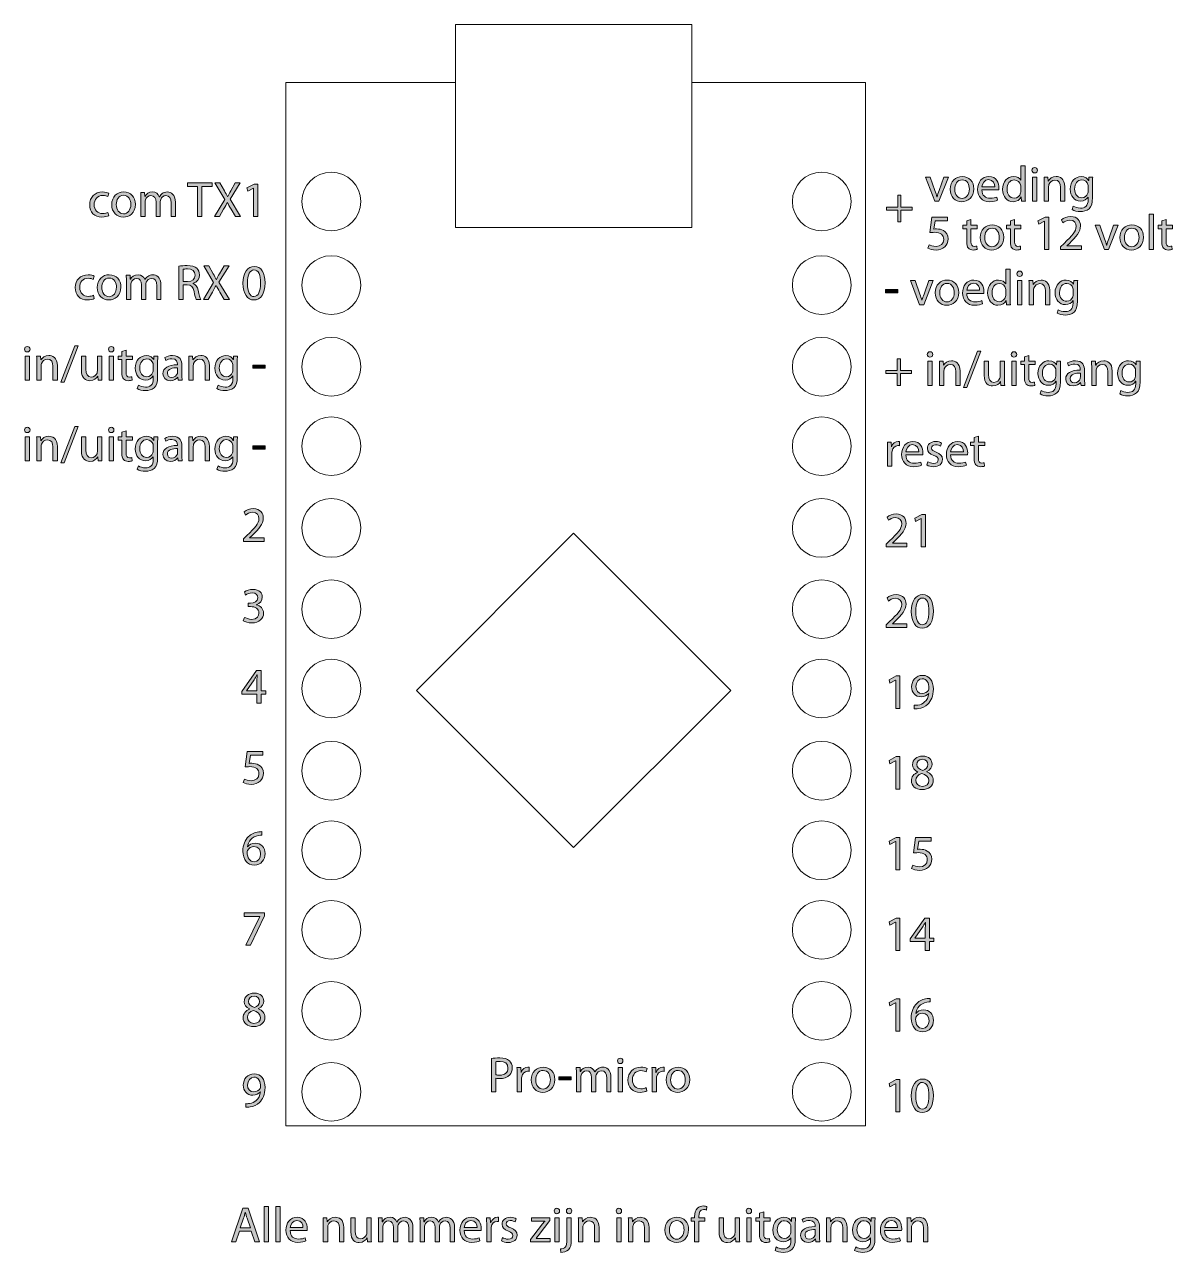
# Model space of a CAD drawing. Header units: inches. Extents: x -125.9 to -87.9, y -135.7 to -95.
import ezdxf

# ---------------------------------------------------------------- set-up
doc = ezdxf.new("R2010")
doc.units = ezdxf.units.IN
doc.header["$MEASUREMENT"] = 0
doc.layers.add('Layer 1', color=7, linetype='Continuous')

# ---------------------------------------------------------------- blocks, each defined once
blk = doc.blocks.new('block 3')
at = {"layer": 'Layer 1', "color": 4, "lineweight": 13}
for points in [[(-114.776, -100.86), (-114.776, -101.397), (-115.211, -101.832), (-115.748, -101.832), (-116.285, -101.832), (-116.72, -101.397), (-116.72, -100.86), (-116.72, -100.323), (-116.285, -99.888), (-115.748, -99.888), (-115.211, -99.888), (-114.776, -100.323), (-114.776, -100.86)], [(-114.776, -103.626), (-114.776, -104.163), (-115.211, -104.598), (-115.748, -104.598), (-116.285, -104.598), (-116.72, -104.163), (-116.72, -103.626), (-116.72, -103.089), (-116.285, -102.654), (-115.748, -102.654), (-115.211, -102.654), (-114.776, -103.089), (-114.776, -103.626)], [(-114.776, -106.331), (-114.776, -106.868), (-115.211, -107.303), (-115.748, -107.303), (-116.285, -107.303), (-116.72, -106.868), (-116.72, -106.331), (-116.72, -105.794), (-116.285, -105.359), (-115.748, -105.359), (-115.211, -105.359), (-114.776, -105.794), (-114.776, -106.331)], [(-114.776, -108.964), (-114.776, -109.501), (-115.211, -109.936), (-115.748, -109.936), (-116.285, -109.936), (-116.72, -109.501), (-116.72, -108.964), (-116.72, -108.428), (-116.285, -107.992), (-115.748, -107.992), (-115.211, -107.992), (-114.776, -108.428), (-114.776, -108.964)], [(-114.776, -111.672), (-114.776, -112.208), (-115.211, -112.644), (-115.748, -112.644), (-116.285, -112.644), (-116.72, -112.208), (-116.72, -111.672), (-116.72, -111.135), (-116.285, -110.7), (-115.748, -110.7), (-115.211, -110.7), (-114.776, -111.135), (-114.776, -111.672)], [(-114.776, -114.361), (-114.776, -114.898), (-115.211, -115.333), (-115.748, -115.333), (-116.285, -115.333), (-116.72, -114.898), (-116.72, -114.361), (-116.72, -113.824), (-116.285, -113.389), (-115.748, -113.389), (-115.211, -113.389), (-114.776, -113.824), (-114.776, -114.361)], [(-114.776, -116.987), (-114.776, -117.524), (-115.211, -117.959), (-115.748, -117.959), (-116.285, -117.959), (-116.72, -117.524), (-116.72, -116.987), (-116.72, -116.45), (-116.285, -116.015), (-115.748, -116.015), (-115.211, -116.015), (-114.776, -116.45), (-114.776, -116.987)], [(-114.776, -119.712), (-114.776, -120.249), (-115.211, -120.684), (-115.748, -120.684), (-116.285, -120.684), (-116.72, -120.249), (-116.72, -119.712), (-116.72, -119.175), (-116.285, -118.74), (-115.748, -118.74), (-115.211, -118.74), (-114.776, -119.175), (-114.776, -119.712)], [(-114.776, -122.349), (-114.776, -122.886), (-115.211, -123.321), (-115.748, -123.321), (-116.285, -123.321), (-116.72, -122.886), (-116.72, -122.349), (-116.72, -121.813), (-116.285, -121.377), (-115.748, -121.377), (-115.211, -121.377), (-114.776, -121.813), (-114.776, -122.349)], [(-114.776, -124.982), (-114.776, -125.519), (-115.211, -125.954), (-115.748, -125.954), (-116.285, -125.954), (-116.72, -125.519), (-116.72, -124.982), (-116.72, -124.445), (-116.285, -124.01), (-115.748, -124.01), (-115.211, -124.01), (-114.776, -124.445), (-114.776, -124.982)], [(-114.776, -127.667), (-114.776, -128.203), (-115.211, -128.638), (-115.748, -128.638), (-116.285, -128.638), (-116.72, -128.203), (-116.72, -127.667), (-116.72, -127.13), (-116.285, -126.694), (-115.748, -126.694), (-115.211, -126.694), (-114.776, -127.13), (-114.776, -127.667)], [(-114.776, -130.348), (-114.776, -130.885), (-115.211, -131.32), (-115.748, -131.32), (-116.285, -131.32), (-116.72, -130.885), (-116.72, -130.348), (-116.72, -129.811), (-116.285, -129.376), (-115.748, -129.376), (-115.211, -129.376), (-114.776, -129.811), (-114.776, -130.348)]]:
    blk.add_open_spline(points, degree=3, knots=[0, 0, 0, 0, 1, 1, 1, 2, 2, 2, 3, 3, 3, 4, 4, 4, 4], dxfattribs=at)
blk = doc.blocks.new('block 4')
at = {"layer": 'Layer 1'}
h = blk.add_hatch(color=7, dxfattribs=at)
h.dxf.hatch_style = 2
h.paths.add_polyline_path([(-120.177, -100.366), (-120.515, -100.366), (-120.515, -100.244), (-119.691, -100.244), (-119.691, -100.366), (-120.031, -100.366), (-120.031, -101.357), (-120.177, -101.357)])
h = blk.add_hatch(color=7, dxfattribs=at)
h.dxf.hatch_style = 2
edge = h.paths.add_edge_path()
edge.add_spline(control_points=[(-118.921, -101.357), (-118.921, -101.357), (-119.065, -101.111), (-119.065, -101.111), (-119.123, -101.017), (-119.157, -100.956), (-119.192, -100.892), (-119.192, -100.892), (-119.195, -100.892), (-119.195, -100.892), (-119.227, -100.956), (-119.26, -101.016), (-119.316, -101.113), (-119.316, -101.113), (-119.45, -101.357), (-119.45, -101.357), (-119.45, -101.357), (-119.615, -101.357), (-119.615, -101.357), (-119.615, -101.357), (-119.275, -100.794), (-119.275, -100.794), (-119.275, -100.794), (-119.602, -100.244), (-119.602, -100.244), (-119.602, -100.244), (-119.435, -100.244), (-119.435, -100.244), (-119.435, -100.244), (-119.288, -100.505), (-119.288, -100.505), (-119.247, -100.578), (-119.215, -100.634), (-119.185, -100.693), (-119.185, -100.693), (-119.18, -100.693), (-119.18, -100.693), (-119.149, -100.627), (-119.121, -100.576), (-119.08, -100.505), (-119.08, -100.505), (-118.929, -100.244), (-118.929, -100.244), (-118.929, -100.244), (-118.762, -100.244), (-118.762, -100.244), (-118.762, -100.244), (-119.101, -100.786), (-119.101, -100.786), (-119.101, -100.786), (-118.754, -101.357), (-118.754, -101.357), (-118.754, -101.357), (-118.921, -101.357), (-118.921, -101.357)], knot_values=[0, 0, 0, 0, 1, 1, 1, 2, 2, 2, 3, 3, 3, 4, 4, 4, 5, 5, 5, 6, 6, 6, 7, 7, 7, 8, 8, 8, 9, 9, 9, 10, 10, 10, 11, 11, 11, 12, 12, 12, 13, 13, 13, 14, 14, 14, 15, 15, 15, 16, 16, 16, 17, 17, 17, 18, 18, 18, 18], degree=3, periodic=1)
h = blk.add_hatch(color=7, dxfattribs=at)
h.dxf.hatch_style = 2
h.paths.add_polyline_path([(-118.323, -100.419), (-118.326, -100.419), (-118.513, -100.52), (-118.541, -100.409), (-118.306, -100.283), (-118.182, -100.283), (-118.182, -101.357), (-118.323, -101.357)])
h = blk.add_hatch(color=7, dxfattribs=at)
h.dxf.hatch_style = 2
edge = h.paths.add_edge_path()
edge.add_spline(control_points=[(-123.121, -101.329), (-123.159, -101.348), (-123.243, -101.376), (-123.351, -101.376), (-123.592, -101.376), (-123.749, -101.212), (-123.749, -100.967), (-123.749, -100.721), (-123.581, -100.541), (-123.319, -100.541), (-123.234, -100.541), (-123.158, -100.563), (-123.118, -100.584), (-123.118, -100.584), (-123.151, -100.695), (-123.151, -100.695), (-123.186, -100.677), (-123.24, -100.657), (-123.319, -100.657), (-123.503, -100.657), (-123.602, -100.794), (-123.602, -100.959), (-123.602, -101.144), (-123.483, -101.258), (-123.325, -101.258), (-123.242, -101.258), (-123.187, -101.238), (-123.146, -101.221), (-123.146, -101.221), (-123.121, -101.329), (-123.121, -101.329)], knot_values=[0, 0, 0, 0, 1, 1, 1, 2, 2, 2, 3, 3, 3, 4, 4, 4, 5, 5, 5, 6, 6, 6, 7, 7, 7, 8, 8, 8, 9, 9, 9, 10, 10, 10, 10], degree=3, periodic=1)
h = blk.add_hatch(color=7, dxfattribs=at)
h.dxf.hatch_style = 2
edge = h.paths.add_edge_path()
edge.add_spline(control_points=[(-122.237, -100.951), (-122.237, -101.247), (-122.444, -101.376), (-122.635, -101.376), (-122.85, -101.376), (-123.019, -101.217), (-123.019, -100.964), (-123.019, -100.698), (-122.842, -100.541), (-122.622, -100.541), (-122.393, -100.541), (-122.237, -100.708), (-122.237, -100.951)], knot_values=[0, 0, 0, 0, 1, 1, 1, 2, 2, 2, 3, 3, 3, 4, 4, 4, 4], degree=3, periodic=1)
edge = h.paths.add_edge_path()
edge.add_spline(control_points=[(-122.87, -100.959), (-122.87, -101.134), (-122.771, -101.267), (-122.629, -101.267), (-122.49, -101.267), (-122.386, -101.136), (-122.386, -100.956), (-122.386, -100.82), (-122.454, -100.65), (-122.625, -100.65), (-122.796, -100.65), (-122.87, -100.809), (-122.87, -100.959)], knot_values=[0, 0, 0, 0, 1, 1, 1, 2, 2, 2, 3, 3, 3, 4, 4, 4, 4], degree=3, periodic=1)
h = blk.add_hatch(color=7, dxfattribs=at)
h.dxf.hatch_style = 2
edge = h.paths.add_edge_path()
edge.add_spline(control_points=[(-122.054, -100.774), (-122.054, -100.69), (-122.057, -100.624), (-122.06, -100.558), (-122.06, -100.558), (-121.933, -100.558), (-121.933, -100.558), (-121.933, -100.558), (-121.926, -100.688), (-121.926, -100.688), (-121.926, -100.688), (-121.922, -100.688), (-121.922, -100.688), (-121.877, -100.612), (-121.803, -100.541), (-121.669, -100.541), (-121.561, -100.541), (-121.479, -100.607), (-121.444, -100.702), (-121.444, -100.702), (-121.441, -100.702), (-121.441, -100.702), (-121.416, -100.655), (-121.383, -100.622), (-121.35, -100.597), (-121.302, -100.561), (-121.251, -100.541), (-121.175, -100.541), (-121.067, -100.541), (-120.91, -100.611), (-120.91, -100.888), (-120.91, -100.888), (-120.91, -101.357), (-120.91, -101.357), (-120.91, -101.357), (-121.053, -101.357), (-121.053, -101.357), (-121.053, -101.357), (-121.053, -100.906), (-121.053, -100.906), (-121.053, -100.751), (-121.11, -100.66), (-121.226, -100.66), (-121.31, -100.66), (-121.373, -100.721), (-121.399, -100.791), (-121.406, -100.812), (-121.411, -100.837), (-121.411, -100.863), (-121.411, -100.863), (-121.411, -101.357), (-121.411, -101.357), (-121.411, -101.357), (-121.553, -101.357), (-121.553, -101.357), (-121.553, -101.357), (-121.553, -100.878), (-121.553, -100.878), (-121.553, -100.751), (-121.609, -100.66), (-121.72, -100.66), (-121.809, -100.66), (-121.877, -100.733), (-121.9, -100.806), (-121.908, -100.826), (-121.912, -100.852), (-121.912, -100.877), (-121.912, -100.877), (-121.912, -101.357), (-121.912, -101.357), (-121.912, -101.357), (-122.054, -101.357), (-122.054, -101.357), (-122.054, -101.357), (-122.054, -100.774), (-122.054, -100.774)], knot_values=[0, 0, 0, 0, 1, 1, 1, 2, 2, 2, 3, 3, 3, 4, 4, 4, 5, 5, 5, 6, 6, 6, 7, 7, 7, 8, 8, 8, 9, 9, 9, 10, 10, 10, 11, 11, 11, 12, 12, 12, 13, 13, 13, 14, 14, 14, 15, 15, 15, 16, 16, 16, 17, 17, 17, 18, 18, 18, 19, 19, 19, 20, 20, 20, 21, 21, 21, 22, 22, 22, 23, 23, 23, 24, 24, 24, 25, 25, 25, 25], degree=3, periodic=1)
at = {"layer": 'Layer 1', "lineweight": 0}
for points in [[(-120.177, -100.366), (-120.515, -100.366), (-120.515, -100.244), (-119.691, -100.244), (-119.691, -100.366), (-120.031, -100.366), (-120.031, -101.357), (-120.177, -101.357), (-120.177, -100.366)], [(-118.323, -100.419), (-118.326, -100.419), (-118.513, -100.52), (-118.541, -100.409), (-118.306, -100.283), (-118.182, -100.283), (-118.182, -101.357), (-118.323, -101.357), (-118.323, -100.419)]]:
    blk.add_lwpolyline(points, dxfattribs=at)
for points, knots in [([(-118.921, -101.357), (-118.921, -101.357), (-119.065, -101.111), (-119.065, -101.111), (-119.123, -101.017), (-119.157, -100.956), (-119.192, -100.892), (-119.192, -100.892), (-119.195, -100.892), (-119.195, -100.892), (-119.227, -100.956), (-119.26, -101.016), (-119.316, -101.113), (-119.316, -101.113), (-119.45, -101.357), (-119.45, -101.357), (-119.45, -101.357), (-119.615, -101.357), (-119.615, -101.357), (-119.615, -101.357), (-119.275, -100.794), (-119.275, -100.794), (-119.275, -100.794), (-119.602, -100.244), (-119.602, -100.244), (-119.602, -100.244), (-119.435, -100.244), (-119.435, -100.244), (-119.435, -100.244), (-119.288, -100.505), (-119.288, -100.505), (-119.247, -100.578), (-119.215, -100.634), (-119.185, -100.693), (-119.185, -100.693), (-119.18, -100.693), (-119.18, -100.693), (-119.149, -100.627), (-119.121, -100.576), (-119.08, -100.505), (-119.08, -100.505), (-118.929, -100.244), (-118.929, -100.244), (-118.929, -100.244), (-118.762, -100.244), (-118.762, -100.244), (-118.762, -100.244), (-119.101, -100.786), (-119.101, -100.786), (-119.101, -100.786), (-118.754, -101.357), (-118.754, -101.357), (-118.754, -101.357), (-118.921, -101.357), (-118.921, -101.357)], [0, 0, 0, 0, 1, 1, 1, 2, 2, 2, 3, 3, 3, 4, 4, 4, 5, 5, 5, 6, 6, 6, 7, 7, 7, 8, 8, 8, 9, 9, 9, 10, 10, 10, 11, 11, 11, 12, 12, 12, 13, 13, 13, 14, 14, 14, 15, 15, 15, 16, 16, 16, 17, 17, 17, 18, 18, 18, 18]), ([(-123.121, -101.329), (-123.159, -101.348), (-123.243, -101.376), (-123.351, -101.376), (-123.592, -101.376), (-123.749, -101.212), (-123.749, -100.967), (-123.749, -100.721), (-123.581, -100.541), (-123.319, -100.541), (-123.234, -100.541), (-123.158, -100.563), (-123.118, -100.584), (-123.118, -100.584), (-123.151, -100.695), (-123.151, -100.695), (-123.186, -100.677), (-123.24, -100.657), (-123.319, -100.657), (-123.503, -100.657), (-123.602, -100.794), (-123.602, -100.959), (-123.602, -101.144), (-123.483, -101.258), (-123.325, -101.258), (-123.242, -101.258), (-123.187, -101.238), (-123.146, -101.221), (-123.146, -101.221), (-123.121, -101.329), (-123.121, -101.329)], [0, 0, 0, 0, 1, 1, 1, 2, 2, 2, 3, 3, 3, 4, 4, 4, 5, 5, 5, 6, 6, 6, 7, 7, 7, 8, 8, 8, 9, 9, 9, 10, 10, 10, 10]), ([(-122.237, -100.951), (-122.237, -101.247), (-122.444, -101.376), (-122.635, -101.376), (-122.85, -101.376), (-123.019, -101.217), (-123.019, -100.964), (-123.019, -100.698), (-122.842, -100.541), (-122.622, -100.541), (-122.393, -100.541), (-122.237, -100.708), (-122.237, -100.951)], [0, 0, 0, 0, 1, 1, 1, 2, 2, 2, 3, 3, 3, 4, 4, 4, 4]), ([(-122.87, -100.959), (-122.87, -101.134), (-122.771, -101.267), (-122.629, -101.267), (-122.49, -101.267), (-122.386, -101.136), (-122.386, -100.956), (-122.386, -100.82), (-122.454, -100.65), (-122.625, -100.65), (-122.796, -100.65), (-122.87, -100.809), (-122.87, -100.959)], [0, 0, 0, 0, 1, 1, 1, 2, 2, 2, 3, 3, 3, 4, 4, 4, 4]), ([(-122.054, -100.774), (-122.054, -100.69), (-122.057, -100.624), (-122.06, -100.558), (-122.06, -100.558), (-121.933, -100.558), (-121.933, -100.558), (-121.933, -100.558), (-121.926, -100.688), (-121.926, -100.688), (-121.926, -100.688), (-121.922, -100.688), (-121.922, -100.688), (-121.877, -100.612), (-121.803, -100.541), (-121.669, -100.541), (-121.561, -100.541), (-121.479, -100.607), (-121.444, -100.702), (-121.444, -100.702), (-121.441, -100.702), (-121.441, -100.702), (-121.416, -100.655), (-121.383, -100.622), (-121.35, -100.597), (-121.302, -100.561), (-121.251, -100.541), (-121.175, -100.541), (-121.067, -100.541), (-120.91, -100.611), (-120.91, -100.888), (-120.91, -100.888), (-120.91, -101.357), (-120.91, -101.357), (-120.91, -101.357), (-121.053, -101.357), (-121.053, -101.357), (-121.053, -101.357), (-121.053, -100.906), (-121.053, -100.906), (-121.053, -100.751), (-121.11, -100.66), (-121.226, -100.66), (-121.31, -100.66), (-121.373, -100.721), (-121.399, -100.791), (-121.406, -100.812), (-121.411, -100.837), (-121.411, -100.863), (-121.411, -100.863), (-121.411, -101.357), (-121.411, -101.357), (-121.411, -101.357), (-121.553, -101.357), (-121.553, -101.357), (-121.553, -101.357), (-121.553, -100.878), (-121.553, -100.878), (-121.553, -100.751), (-121.609, -100.66), (-121.72, -100.66), (-121.809, -100.66), (-121.877, -100.733), (-121.9, -100.806), (-121.908, -100.826), (-121.912, -100.852), (-121.912, -100.877), (-121.912, -100.877), (-121.912, -101.357), (-121.912, -101.357), (-121.912, -101.357), (-122.054, -101.357), (-122.054, -101.357), (-122.054, -101.357), (-122.054, -100.774), (-122.054, -100.774)], [0, 0, 0, 0, 1, 1, 1, 2, 2, 2, 3, 3, 3, 4, 4, 4, 5, 5, 5, 6, 6, 6, 7, 7, 7, 8, 8, 8, 9, 9, 9, 10, 10, 10, 11, 11, 11, 12, 12, 12, 13, 13, 13, 14, 14, 14, 15, 15, 15, 16, 16, 16, 17, 17, 17, 18, 18, 18, 19, 19, 19, 20, 20, 20, 21, 21, 21, 22, 22, 22, 23, 23, 23, 24, 24, 24, 25, 25, 25, 25])]:
    blk.add_open_spline(points, degree=3, knots=knots, dxfattribs=at)
blk = doc.blocks.new('block 5')
at = {"layer": 'Layer 1'}
h = blk.add_hatch(color=7, dxfattribs=at)
h.dxf.hatch_style = 2
edge = h.paths.add_edge_path()
edge.add_spline(control_points=[(-123.6, -104.073), (-123.638, -104.092), (-123.722, -104.12), (-123.829, -104.12), (-124.07, -104.12), (-124.228, -103.956), (-124.228, -103.711), (-124.228, -103.466), (-124.059, -103.285), (-123.798, -103.285), (-123.712, -103.285), (-123.636, -103.307), (-123.596, -103.328), (-123.596, -103.328), (-123.629, -103.439), (-123.629, -103.439), (-123.664, -103.421), (-123.719, -103.401), (-123.798, -103.401), (-123.981, -103.401), (-124.08, -103.538), (-124.08, -103.703), (-124.08, -103.888), (-123.961, -104.002), (-123.803, -104.002), (-123.72, -104.002), (-123.665, -103.983), (-123.624, -103.964), (-123.624, -103.964), (-123.6, -104.073), (-123.6, -104.073)], knot_values=[0, 0, 0, 0, 1, 1, 1, 2, 2, 2, 3, 3, 3, 4, 4, 4, 5, 5, 5, 6, 6, 6, 7, 7, 7, 8, 8, 8, 9, 9, 9, 10, 10, 10, 10], degree=3, periodic=1)
h = blk.add_hatch(color=7, dxfattribs=at)
h.dxf.hatch_style = 2
edge = h.paths.add_edge_path()
edge.add_spline(control_points=[(-122.716, -103.695), (-122.716, -103.991), (-122.922, -104.12), (-123.114, -104.12), (-123.329, -104.12), (-123.497, -103.961), (-123.497, -103.708), (-123.497, -103.442), (-123.32, -103.285), (-123.1, -103.285), (-122.871, -103.285), (-122.716, -103.452), (-122.716, -103.695)], knot_values=[0, 0, 0, 0, 1, 1, 1, 2, 2, 2, 3, 3, 3, 4, 4, 4, 4], degree=3, periodic=1)
edge = h.paths.add_edge_path()
edge.add_spline(control_points=[(-123.348, -103.703), (-123.348, -103.878), (-123.249, -104.011), (-123.107, -104.011), (-122.968, -104.011), (-122.864, -103.88), (-122.864, -103.7), (-122.864, -103.565), (-122.932, -103.394), (-123.104, -103.394), (-123.274, -103.394), (-123.348, -103.553), (-123.348, -103.703)], knot_values=[0, 0, 0, 0, 1, 1, 1, 2, 2, 2, 3, 3, 3, 4, 4, 4, 4], degree=3, periodic=1)
h = blk.add_hatch(color=7, dxfattribs=at)
h.dxf.hatch_style = 2
edge = h.paths.add_edge_path()
edge.add_spline(control_points=[(-122.532, -103.518), (-122.532, -103.434), (-122.536, -103.368), (-122.539, -103.302), (-122.539, -103.302), (-122.411, -103.302), (-122.411, -103.302), (-122.411, -103.302), (-122.405, -103.432), (-122.405, -103.432), (-122.405, -103.432), (-122.4, -103.432), (-122.4, -103.432), (-122.355, -103.356), (-122.281, -103.285), (-122.147, -103.285), (-122.04, -103.285), (-121.957, -103.351), (-121.922, -103.446), (-121.922, -103.446), (-121.919, -103.446), (-121.919, -103.446), (-121.894, -103.399), (-121.861, -103.366), (-121.828, -103.341), (-121.781, -103.305), (-121.729, -103.285), (-121.653, -103.285), (-121.546, -103.285), (-121.389, -103.355), (-121.389, -103.632), (-121.389, -103.632), (-121.389, -104.101), (-121.389, -104.101), (-121.389, -104.101), (-121.531, -104.101), (-121.531, -104.101), (-121.531, -104.101), (-121.531, -103.65), (-121.531, -103.65), (-121.531, -103.495), (-121.589, -103.404), (-121.704, -103.404), (-121.789, -103.404), (-121.851, -103.466), (-121.878, -103.535), (-121.884, -103.556), (-121.889, -103.581), (-121.889, -103.607), (-121.889, -103.607), (-121.889, -104.101), (-121.889, -104.101), (-121.889, -104.101), (-122.031, -104.101), (-122.031, -104.101), (-122.031, -104.101), (-122.031, -103.622), (-122.031, -103.622), (-122.031, -103.495), (-122.088, -103.404), (-122.198, -103.404), (-122.287, -103.404), (-122.355, -103.477), (-122.378, -103.55), (-122.387, -103.57), (-122.39, -103.596), (-122.39, -103.621), (-122.39, -103.621), (-122.39, -104.101), (-122.39, -104.101), (-122.39, -104.101), (-122.532, -104.101), (-122.532, -104.101), (-122.532, -104.101), (-122.532, -103.518), (-122.532, -103.518)], knot_values=[0, 0, 0, 0, 1, 1, 1, 2, 2, 2, 3, 3, 3, 4, 4, 4, 5, 5, 5, 6, 6, 6, 7, 7, 7, 8, 8, 8, 9, 9, 9, 10, 10, 10, 11, 11, 11, 12, 12, 12, 13, 13, 13, 14, 14, 14, 15, 15, 15, 16, 16, 16, 17, 17, 17, 18, 18, 18, 19, 19, 19, 20, 20, 20, 21, 21, 21, 22, 22, 22, 23, 23, 23, 24, 24, 24, 25, 25, 25, 25], degree=3, periodic=1)
h = blk.add_hatch(color=7, dxfattribs=at)
h.dxf.hatch_style = 2
edge = h.paths.add_edge_path()
edge.add_spline(control_points=[(-120.799, -103.003), (-120.726, -102.99), (-120.62, -102.98), (-120.523, -102.98), (-120.369, -102.98), (-120.268, -103.009), (-120.201, -103.07), (-120.146, -103.12), (-120.113, -103.196), (-120.113, -103.284), (-120.113, -103.429), (-120.206, -103.526), (-120.321, -103.566), (-120.321, -103.566), (-120.321, -103.571), (-120.321, -103.571), (-120.237, -103.601), (-120.186, -103.68), (-120.159, -103.796), (-120.123, -103.951), (-120.097, -104.059), (-120.073, -104.101), (-120.073, -104.101), (-120.222, -104.101), (-120.222, -104.101), (-120.24, -104.068), (-120.265, -103.974), (-120.295, -103.835), (-120.328, -103.682), (-120.389, -103.624), (-120.52, -103.619), (-120.52, -103.619), (-120.655, -103.619), (-120.655, -103.619), (-120.655, -103.619), (-120.655, -104.101), (-120.655, -104.101), (-120.655, -104.101), (-120.799, -104.101), (-120.799, -104.101), (-120.799, -104.101), (-120.799, -103.003), (-120.799, -103.003)], knot_values=[0, 0, 0, 0, 1, 1, 1, 2, 2, 2, 3, 3, 3, 4, 4, 4, 5, 5, 5, 6, 6, 6, 7, 7, 7, 8, 8, 8, 9, 9, 9, 10, 10, 10, 11, 11, 11, 12, 12, 12, 13, 13, 13, 14, 14, 14, 14], degree=3, periodic=1)
edge = h.paths.add_edge_path()
edge.add_spline(control_points=[(-120.655, -103.51), (-120.655, -103.51), (-120.508, -103.51), (-120.508, -103.51), (-120.354, -103.51), (-120.257, -103.426), (-120.257, -103.299), (-120.257, -103.155), (-120.361, -103.092), (-120.513, -103.092), (-120.582, -103.092), (-120.63, -103.097), (-120.655, -103.104), (-120.655, -103.104), (-120.655, -103.51), (-120.655, -103.51)], knot_values=[0, 0, 0, 0, 1, 1, 1, 2, 2, 2, 3, 3, 3, 4, 4, 4, 5, 5, 5, 5], degree=3, periodic=1)
h = blk.add_hatch(color=7, dxfattribs=at)
h.dxf.hatch_style = 2
edge = h.paths.add_edge_path()
edge.add_spline(control_points=[(-119.292, -104.101), (-119.292, -104.101), (-119.436, -103.856), (-119.436, -103.856), (-119.493, -103.761), (-119.528, -103.7), (-119.563, -103.636), (-119.563, -103.636), (-119.566, -103.636), (-119.566, -103.636), (-119.598, -103.7), (-119.631, -103.76), (-119.687, -103.857), (-119.687, -103.857), (-119.821, -104.101), (-119.821, -104.101), (-119.821, -104.101), (-119.986, -104.101), (-119.986, -104.101), (-119.986, -104.101), (-119.646, -103.538), (-119.646, -103.538), (-119.646, -103.538), (-119.973, -102.988), (-119.973, -102.988), (-119.973, -102.988), (-119.806, -102.988), (-119.806, -102.988), (-119.806, -102.988), (-119.659, -103.249), (-119.659, -103.249), (-119.617, -103.322), (-119.586, -103.378), (-119.556, -103.437), (-119.556, -103.437), (-119.551, -103.437), (-119.551, -103.437), (-119.52, -103.371), (-119.492, -103.32), (-119.451, -103.249), (-119.451, -103.249), (-119.3, -102.988), (-119.3, -102.988), (-119.3, -102.988), (-119.133, -102.988), (-119.133, -102.988), (-119.133, -102.988), (-119.472, -103.53), (-119.472, -103.53), (-119.472, -103.53), (-119.125, -104.101), (-119.125, -104.101), (-119.125, -104.101), (-119.292, -104.101), (-119.292, -104.101)], knot_values=[0, 0, 0, 0, 1, 1, 1, 2, 2, 2, 3, 3, 3, 4, 4, 4, 5, 5, 5, 6, 6, 6, 7, 7, 7, 8, 8, 8, 9, 9, 9, 10, 10, 10, 11, 11, 11, 12, 12, 12, 13, 13, 13, 14, 14, 14, 15, 15, 15, 16, 16, 16, 17, 17, 17, 18, 18, 18, 18], degree=3, periodic=1)
h = blk.add_hatch(color=7, dxfattribs=at)
h.dxf.hatch_style = 2
edge = h.paths.add_edge_path()
edge.add_spline(control_points=[(-117.944, -103.553), (-117.944, -103.918), (-118.081, -104.12), (-118.317, -104.12), (-118.527, -104.12), (-118.671, -103.923), (-118.674, -103.568), (-118.674, -103.206), (-118.517, -103.009), (-118.299, -103.009), (-118.074, -103.009), (-117.944, -103.211), (-117.944, -103.553)], knot_values=[0, 0, 0, 0, 1, 1, 1, 2, 2, 2, 3, 3, 3, 4, 4, 4, 4], degree=3, periodic=1)
edge = h.paths.add_edge_path()
edge.add_spline(control_points=[(-118.527, -103.57), (-118.527, -103.849), (-118.441, -104.007), (-118.309, -104.007), (-118.162, -104.007), (-118.091, -103.834), (-118.091, -103.56), (-118.091, -103.295), (-118.157, -103.122), (-118.309, -103.122), (-118.434, -103.122), (-118.527, -103.277), (-118.527, -103.57)], knot_values=[0, 0, 0, 0, 1, 1, 1, 2, 2, 2, 3, 3, 3, 4, 4, 4, 4], degree=3, periodic=1)
at = {"layer": 'Layer 1', "lineweight": 0}
for points, knots in [([(-123.6, -104.073), (-123.638, -104.092), (-123.722, -104.12), (-123.829, -104.12), (-124.07, -104.12), (-124.228, -103.956), (-124.228, -103.711), (-124.228, -103.466), (-124.059, -103.285), (-123.798, -103.285), (-123.712, -103.285), (-123.636, -103.307), (-123.596, -103.328), (-123.596, -103.328), (-123.629, -103.439), (-123.629, -103.439), (-123.664, -103.421), (-123.719, -103.401), (-123.798, -103.401), (-123.981, -103.401), (-124.08, -103.538), (-124.08, -103.703), (-124.08, -103.888), (-123.961, -104.002), (-123.803, -104.002), (-123.72, -104.002), (-123.665, -103.983), (-123.624, -103.964), (-123.624, -103.964), (-123.6, -104.073), (-123.6, -104.073)], [0, 0, 0, 0, 1, 1, 1, 2, 2, 2, 3, 3, 3, 4, 4, 4, 5, 5, 5, 6, 6, 6, 7, 7, 7, 8, 8, 8, 9, 9, 9, 10, 10, 10, 10]), ([(-122.716, -103.695), (-122.716, -103.991), (-122.922, -104.12), (-123.114, -104.12), (-123.329, -104.12), (-123.497, -103.961), (-123.497, -103.708), (-123.497, -103.442), (-123.32, -103.285), (-123.1, -103.285), (-122.871, -103.285), (-122.716, -103.452), (-122.716, -103.695)], [0, 0, 0, 0, 1, 1, 1, 2, 2, 2, 3, 3, 3, 4, 4, 4, 4]), ([(-122.532, -103.518), (-122.532, -103.434), (-122.536, -103.368), (-122.539, -103.302), (-122.539, -103.302), (-122.411, -103.302), (-122.411, -103.302), (-122.411, -103.302), (-122.405, -103.432), (-122.405, -103.432), (-122.405, -103.432), (-122.4, -103.432), (-122.4, -103.432), (-122.355, -103.356), (-122.281, -103.285), (-122.147, -103.285), (-122.04, -103.285), (-121.957, -103.351), (-121.922, -103.446), (-121.922, -103.446), (-121.919, -103.446), (-121.919, -103.446), (-121.894, -103.399), (-121.861, -103.366), (-121.828, -103.341), (-121.781, -103.305), (-121.729, -103.285), (-121.653, -103.285), (-121.546, -103.285), (-121.389, -103.355), (-121.389, -103.632), (-121.389, -103.632), (-121.389, -104.101), (-121.389, -104.101), (-121.389, -104.101), (-121.531, -104.101), (-121.531, -104.101), (-121.531, -104.101), (-121.531, -103.65), (-121.531, -103.65), (-121.531, -103.495), (-121.589, -103.404), (-121.704, -103.404), (-121.789, -103.404), (-121.851, -103.466), (-121.878, -103.535), (-121.884, -103.556), (-121.889, -103.581), (-121.889, -103.607), (-121.889, -103.607), (-121.889, -104.101), (-121.889, -104.101), (-121.889, -104.101), (-122.031, -104.101), (-122.031, -104.101), (-122.031, -104.101), (-122.031, -103.622), (-122.031, -103.622), (-122.031, -103.495), (-122.088, -103.404), (-122.198, -103.404), (-122.287, -103.404), (-122.355, -103.477), (-122.378, -103.55), (-122.387, -103.57), (-122.39, -103.596), (-122.39, -103.621), (-122.39, -103.621), (-122.39, -104.101), (-122.39, -104.101), (-122.39, -104.101), (-122.532, -104.101), (-122.532, -104.101), (-122.532, -104.101), (-122.532, -103.518), (-122.532, -103.518)], [0, 0, 0, 0, 1, 1, 1, 2, 2, 2, 3, 3, 3, 4, 4, 4, 5, 5, 5, 6, 6, 6, 7, 7, 7, 8, 8, 8, 9, 9, 9, 10, 10, 10, 11, 11, 11, 12, 12, 12, 13, 13, 13, 14, 14, 14, 15, 15, 15, 16, 16, 16, 17, 17, 17, 18, 18, 18, 19, 19, 19, 20, 20, 20, 21, 21, 21, 22, 22, 22, 23, 23, 23, 24, 24, 24, 25, 25, 25, 25]), ([(-120.799, -103.003), (-120.726, -102.99), (-120.62, -102.98), (-120.523, -102.98), (-120.369, -102.98), (-120.268, -103.009), (-120.201, -103.07), (-120.146, -103.12), (-120.113, -103.196), (-120.113, -103.284), (-120.113, -103.429), (-120.206, -103.526), (-120.321, -103.566), (-120.321, -103.566), (-120.321, -103.571), (-120.321, -103.571), (-120.237, -103.601), (-120.186, -103.68), (-120.159, -103.796), (-120.123, -103.951), (-120.097, -104.059), (-120.073, -104.101), (-120.073, -104.101), (-120.222, -104.101), (-120.222, -104.101), (-120.24, -104.068), (-120.265, -103.974), (-120.295, -103.835), (-120.328, -103.682), (-120.389, -103.624), (-120.52, -103.619), (-120.52, -103.619), (-120.655, -103.619), (-120.655, -103.619), (-120.655, -103.619), (-120.655, -104.101), (-120.655, -104.101), (-120.655, -104.101), (-120.799, -104.101), (-120.799, -104.101), (-120.799, -104.101), (-120.799, -103.003), (-120.799, -103.003)], [0, 0, 0, 0, 1, 1, 1, 2, 2, 2, 3, 3, 3, 4, 4, 4, 5, 5, 5, 6, 6, 6, 7, 7, 7, 8, 8, 8, 9, 9, 9, 10, 10, 10, 11, 11, 11, 12, 12, 12, 13, 13, 13, 14, 14, 14, 14]), ([(-120.655, -103.51), (-120.655, -103.51), (-120.508, -103.51), (-120.508, -103.51), (-120.354, -103.51), (-120.257, -103.426), (-120.257, -103.299), (-120.257, -103.155), (-120.361, -103.092), (-120.513, -103.092), (-120.582, -103.092), (-120.63, -103.097), (-120.655, -103.104), (-120.655, -103.104), (-120.655, -103.51), (-120.655, -103.51)], [0, 0, 0, 0, 1, 1, 1, 2, 2, 2, 3, 3, 3, 4, 4, 4, 5, 5, 5, 5]), ([(-119.292, -104.101), (-119.292, -104.101), (-119.436, -103.856), (-119.436, -103.856), (-119.493, -103.761), (-119.528, -103.7), (-119.563, -103.636), (-119.563, -103.636), (-119.566, -103.636), (-119.566, -103.636), (-119.598, -103.7), (-119.631, -103.76), (-119.687, -103.857), (-119.687, -103.857), (-119.821, -104.101), (-119.821, -104.101), (-119.821, -104.101), (-119.986, -104.101), (-119.986, -104.101), (-119.986, -104.101), (-119.646, -103.538), (-119.646, -103.538), (-119.646, -103.538), (-119.973, -102.988), (-119.973, -102.988), (-119.973, -102.988), (-119.806, -102.988), (-119.806, -102.988), (-119.806, -102.988), (-119.659, -103.249), (-119.659, -103.249), (-119.617, -103.322), (-119.586, -103.378), (-119.556, -103.437), (-119.556, -103.437), (-119.551, -103.437), (-119.551, -103.437), (-119.52, -103.371), (-119.492, -103.32), (-119.451, -103.249), (-119.451, -103.249), (-119.3, -102.988), (-119.3, -102.988), (-119.3, -102.988), (-119.133, -102.988), (-119.133, -102.988), (-119.133, -102.988), (-119.472, -103.53), (-119.472, -103.53), (-119.472, -103.53), (-119.125, -104.101), (-119.125, -104.101), (-119.125, -104.101), (-119.292, -104.101), (-119.292, -104.101)], [0, 0, 0, 0, 1, 1, 1, 2, 2, 2, 3, 3, 3, 4, 4, 4, 5, 5, 5, 6, 6, 6, 7, 7, 7, 8, 8, 8, 9, 9, 9, 10, 10, 10, 11, 11, 11, 12, 12, 12, 13, 13, 13, 14, 14, 14, 15, 15, 15, 16, 16, 16, 17, 17, 17, 18, 18, 18, 18]), ([(-117.944, -103.553), (-117.944, -103.918), (-118.081, -104.12), (-118.317, -104.12), (-118.527, -104.12), (-118.671, -103.923), (-118.674, -103.568), (-118.674, -103.206), (-118.517, -103.009), (-118.299, -103.009), (-118.074, -103.009), (-117.944, -103.211), (-117.944, -103.553)], [0, 0, 0, 0, 1, 1, 1, 2, 2, 2, 3, 3, 3, 4, 4, 4, 4]), ([(-118.527, -103.57), (-118.527, -103.849), (-118.441, -104.007), (-118.309, -104.007), (-118.162, -104.007), (-118.091, -103.834), (-118.091, -103.56), (-118.091, -103.295), (-118.157, -103.122), (-118.309, -103.122), (-118.434, -103.122), (-118.527, -103.277), (-118.527, -103.57)], [0, 0, 0, 0, 1, 1, 1, 2, 2, 2, 3, 3, 3, 4, 4, 4, 4]), ([(-123.348, -103.703), (-123.348, -103.878), (-123.249, -104.011), (-123.107, -104.011), (-122.968, -104.011), (-122.864, -103.88), (-122.864, -103.7), (-122.864, -103.565), (-122.932, -103.394), (-123.104, -103.394), (-123.274, -103.394), (-123.348, -103.553), (-123.348, -103.703)], [0, 0, 0, 0, 1, 1, 1, 2, 2, 2, 3, 3, 3, 4, 4, 4, 4])]:
    blk.add_open_spline(points, degree=3, knots=knots, dxfattribs=at)
blk = doc.blocks.new('block 6')
at = {"layer": 'Layer 1'}
h = blk.add_hatch(color=7, dxfattribs=at)
h.dxf.hatch_style = 2
edge = h.paths.add_edge_path()
edge.add_spline(control_points=[(-125.726, -105.751), (-125.726, -105.801), (-125.761, -105.841), (-125.819, -105.841), (-125.872, -105.841), (-125.906, -105.801), (-125.906, -105.751), (-125.906, -105.702), (-125.87, -105.66), (-125.815, -105.66), (-125.762, -105.66), (-125.726, -105.7), (-125.726, -105.751)], knot_values=[0, 0, 0, 0, 1, 1, 1, 2, 2, 2, 3, 3, 3, 4, 4, 4, 4], degree=3, periodic=1)
h.paths.add_polyline_path([(-125.888, -106.776), (-125.888, -105.976), (-125.743, -105.976), (-125.743, -106.776)])
h = blk.add_hatch(color=7, dxfattribs=at)
h.dxf.hatch_style = 2
h.paths.add_polyline_path([(-124.707, -106.84), (-124.247, -105.642), (-124.133, -105.642), (-124.596, -106.84)])
h = blk.add_hatch(color=7, dxfattribs=at)
h.dxf.hatch_style = 2
edge = h.paths.add_edge_path()
edge.add_spline(control_points=[(-122.945, -105.751), (-122.945, -105.801), (-122.98, -105.841), (-123.038, -105.841), (-123.091, -105.841), (-123.125, -105.801), (-123.125, -105.751), (-123.125, -105.702), (-123.089, -105.66), (-123.035, -105.66), (-122.981, -105.66), (-122.945, -105.7), (-122.945, -105.751)], knot_values=[0, 0, 0, 0, 1, 1, 1, 2, 2, 2, 3, 3, 3, 4, 4, 4, 4], degree=3, periodic=1)
h.paths.add_polyline_path([(-123.107, -106.776), (-123.107, -105.976), (-122.962, -105.976), (-122.962, -106.776)])
h = blk.add_hatch(color=7, dxfattribs=at)
h.dxf.hatch_style = 2
edge = h.paths.add_edge_path()
edge.add_spline(control_points=[(-125.501, -106.192), (-125.501, -106.108), (-125.503, -106.042), (-125.508, -105.976), (-125.508, -105.976), (-125.379, -105.976), (-125.379, -105.976), (-125.379, -105.976), (-125.371, -106.108), (-125.371, -106.108), (-125.371, -106.108), (-125.368, -106.108), (-125.368, -106.108), (-125.328, -106.034), (-125.235, -105.959), (-125.103, -105.959), (-124.993, -105.959), (-124.82, -106.026), (-124.82, -106.3), (-124.82, -106.3), (-124.82, -106.776), (-124.82, -106.776), (-124.82, -106.776), (-124.966, -106.776), (-124.966, -106.776), (-124.966, -106.776), (-124.966, -106.315), (-124.966, -106.315), (-124.966, -106.186), (-125.014, -106.078), (-125.151, -106.078), (-125.245, -106.078), (-125.32, -106.146), (-125.346, -106.227), (-125.353, -106.245), (-125.356, -106.27), (-125.356, -106.295), (-125.356, -106.295), (-125.356, -106.776), (-125.356, -106.776), (-125.356, -106.776), (-125.501, -106.776), (-125.501, -106.776), (-125.501, -106.776), (-125.501, -106.192), (-125.501, -106.192)], knot_values=[0, 0, 0, 0, 1, 1, 1, 2, 2, 2, 3, 3, 3, 4, 4, 4, 5, 5, 5, 6, 6, 6, 7, 7, 7, 8, 8, 8, 9, 9, 9, 10, 10, 10, 11, 11, 11, 12, 12, 12, 13, 13, 13, 14, 14, 14, 15, 15, 15, 15], degree=3, periodic=1)
h = blk.add_hatch(color=7, dxfattribs=at)
h.dxf.hatch_style = 2
edge = h.paths.add_edge_path()
edge.add_spline(control_points=[(-123.348, -106.556), (-123.348, -106.64), (-123.347, -106.713), (-123.342, -106.776), (-123.342, -106.776), (-123.47, -106.776), (-123.47, -106.776), (-123.47, -106.776), (-123.479, -106.645), (-123.479, -106.645), (-123.479, -106.645), (-123.482, -106.645), (-123.482, -106.645), (-123.519, -106.71), (-123.605, -106.794), (-123.747, -106.794), (-123.872, -106.794), (-124.023, -106.723), (-124.023, -106.444), (-124.023, -106.444), (-124.023, -105.976), (-124.023, -105.976), (-124.023, -105.976), (-123.877, -105.976), (-123.877, -105.976), (-123.877, -105.976), (-123.877, -106.417), (-123.877, -106.417), (-123.877, -106.569), (-123.829, -106.673), (-123.699, -106.673), (-123.601, -106.673), (-123.534, -106.605), (-123.507, -106.539), (-123.499, -106.519), (-123.494, -106.493), (-123.494, -106.465), (-123.494, -106.465), (-123.494, -105.976), (-123.494, -105.976), (-123.494, -105.976), (-123.348, -105.976), (-123.348, -105.976), (-123.348, -105.976), (-123.348, -106.556), (-123.348, -106.556)], knot_values=[0, 0, 0, 0, 1, 1, 1, 2, 2, 2, 3, 3, 3, 4, 4, 4, 5, 5, 5, 6, 6, 6, 7, 7, 7, 8, 8, 8, 9, 9, 9, 10, 10, 10, 11, 11, 11, 12, 12, 12, 13, 13, 13, 14, 14, 14, 15, 15, 15, 15], degree=3, periodic=1)
h = blk.add_hatch(color=7, dxfattribs=at)
h.dxf.hatch_style = 2
edge = h.paths.add_edge_path()
edge.add_spline(control_points=[(-122.545, -105.784), (-122.545, -105.784), (-122.545, -105.976), (-122.545, -105.976), (-122.545, -105.976), (-122.337, -105.976), (-122.337, -105.976), (-122.337, -105.976), (-122.337, -106.087), (-122.337, -106.087), (-122.337, -106.087), (-122.545, -106.087), (-122.545, -106.087), (-122.545, -106.087), (-122.545, -106.518), (-122.545, -106.518), (-122.545, -106.617), (-122.517, -106.673), (-122.436, -106.673), (-122.397, -106.673), (-122.373, -106.67), (-122.352, -106.663), (-122.352, -106.663), (-122.345, -106.774), (-122.345, -106.774), (-122.373, -106.784), (-122.418, -106.794), (-122.474, -106.794), (-122.542, -106.794), (-122.597, -106.771), (-122.631, -106.733), (-122.671, -106.688), (-122.688, -106.617), (-122.688, -106.523), (-122.688, -106.523), (-122.688, -106.087), (-122.688, -106.087), (-122.688, -106.087), (-122.811, -106.087), (-122.811, -106.087), (-122.811, -106.087), (-122.811, -105.976), (-122.811, -105.976), (-122.811, -105.976), (-122.688, -105.976), (-122.688, -105.976), (-122.688, -105.976), (-122.688, -105.827), (-122.688, -105.827), (-122.688, -105.827), (-122.545, -105.784), (-122.545, -105.784)], knot_values=[0, 0, 0, 0, 1, 1, 1, 2, 2, 2, 3, 3, 3, 4, 4, 4, 5, 5, 5, 6, 6, 6, 7, 7, 7, 8, 8, 8, 9, 9, 9, 10, 10, 10, 11, 11, 11, 12, 12, 12, 13, 13, 13, 14, 14, 14, 15, 15, 15, 16, 16, 16, 17, 17, 17, 17], degree=3, periodic=1)
h = blk.add_hatch(color=7, dxfattribs=at)
h.dxf.hatch_style = 2
edge = h.paths.add_edge_path()
edge.add_spline(control_points=[(-121.5, -106.658), (-121.5, -106.843), (-121.537, -106.954), (-121.613, -107.025), (-121.693, -107.096), (-121.805, -107.121), (-121.906, -107.121), (-122.002, -107.121), (-122.108, -107.098), (-122.172, -107.055), (-122.172, -107.055), (-122.136, -106.942), (-122.136, -106.942), (-122.083, -106.977), (-122, -107.007), (-121.901, -107.007), (-121.752, -107.007), (-121.643, -106.929), (-121.643, -106.726), (-121.643, -106.726), (-121.643, -106.638), (-121.643, -106.638), (-121.643, -106.638), (-121.646, -106.638), (-121.646, -106.638), (-121.69, -106.713), (-121.777, -106.772), (-121.901, -106.772), (-122.099, -106.772), (-122.241, -106.604), (-122.241, -106.382), (-122.241, -106.112), (-122.065, -105.959), (-121.88, -105.959), (-121.741, -105.959), (-121.666, -106.03), (-121.63, -106.097), (-121.63, -106.097), (-121.627, -106.097), (-121.627, -106.097), (-121.627, -106.097), (-121.622, -105.976), (-121.622, -105.976), (-121.622, -105.976), (-121.493, -105.976), (-121.493, -105.976), (-121.498, -106.032), (-121.5, -106.098), (-121.5, -106.194), (-121.5, -106.194), (-121.5, -106.658), (-121.5, -106.658)], knot_values=[0, 0, 0, 0, 1, 1, 1, 2, 2, 2, 3, 3, 3, 4, 4, 4, 5, 5, 5, 6, 6, 6, 7, 7, 7, 8, 8, 8, 9, 9, 9, 10, 10, 10, 11, 11, 11, 12, 12, 12, 13, 13, 13, 14, 14, 14, 15, 15, 15, 16, 16, 16, 17, 17, 17, 17], degree=3, periodic=1)
edge = h.paths.add_edge_path()
edge.add_spline(control_points=[(-121.645, -106.292), (-121.645, -106.267), (-121.646, -106.245), (-121.653, -106.227), (-121.68, -106.141), (-121.749, -106.072), (-121.856, -106.072), (-121.995, -106.072), (-122.094, -106.189), (-122.094, -106.374), (-122.094, -106.531), (-122.013, -106.662), (-121.858, -106.662), (-121.767, -106.662), (-121.686, -106.605), (-121.656, -106.513), (-121.648, -106.488), (-121.645, -106.46), (-121.645, -106.435), (-121.645, -106.435), (-121.645, -106.292), (-121.645, -106.292)], knot_values=[0, 0, 0, 0, 1, 1, 1, 2, 2, 2, 3, 3, 3, 4, 4, 4, 5, 5, 5, 6, 6, 6, 7, 7, 7, 7], degree=3, periodic=1)
h = blk.add_hatch(color=7, dxfattribs=at)
h.dxf.hatch_style = 2
edge = h.paths.add_edge_path()
edge.add_spline(control_points=[(-120.698, -106.584), (-120.698, -106.653), (-120.695, -106.721), (-120.687, -106.776), (-120.687, -106.776), (-120.817, -106.776), (-120.817, -106.776), (-120.817, -106.776), (-120.828, -106.675), (-120.828, -106.675), (-120.828, -106.675), (-120.834, -106.675), (-120.834, -106.675), (-120.878, -106.737), (-120.964, -106.794), (-121.078, -106.794), (-121.24, -106.794), (-121.323, -106.68), (-121.323, -106.564), (-121.323, -106.371), (-121.151, -106.265), (-120.842, -106.267), (-120.842, -106.267), (-120.842, -106.25), (-120.842, -106.25), (-120.842, -106.186), (-120.86, -106.065), (-121.024, -106.067), (-121.1, -106.067), (-121.177, -106.088), (-121.233, -106.126), (-121.233, -106.126), (-121.266, -106.029), (-121.266, -106.029), (-121.201, -105.988), (-121.103, -105.959), (-121.002, -105.959), (-120.757, -105.959), (-120.698, -106.126), (-120.698, -106.285), (-120.698, -106.285), (-120.698, -106.584), (-120.698, -106.584)], knot_values=[0, 0, 0, 0, 1, 1, 1, 2, 2, 2, 3, 3, 3, 4, 4, 4, 5, 5, 5, 6, 6, 6, 7, 7, 7, 8, 8, 8, 9, 9, 9, 10, 10, 10, 11, 11, 11, 12, 12, 12, 13, 13, 13, 14, 14, 14, 14], degree=3, periodic=1)
edge = h.paths.add_edge_path()
edge.add_spline(control_points=[(-120.839, -106.367), (-120.997, -106.364), (-121.177, -106.392), (-121.177, -106.548), (-121.177, -106.643), (-121.115, -106.687), (-121.042, -106.687), (-120.936, -106.687), (-120.868, -106.62), (-120.845, -106.552), (-120.84, -106.536), (-120.839, -106.519), (-120.839, -106.506), (-120.839, -106.506), (-120.839, -106.367), (-120.839, -106.367)], knot_values=[0, 0, 0, 0, 1, 1, 1, 2, 2, 2, 3, 3, 3, 4, 4, 4, 5, 5, 5, 5], degree=3, periodic=1)
h = blk.add_hatch(color=7, dxfattribs=at)
h.dxf.hatch_style = 2
edge = h.paths.add_edge_path()
edge.add_spline(control_points=[(-120.463, -106.192), (-120.463, -106.108), (-120.465, -106.042), (-120.47, -105.976), (-120.47, -105.976), (-120.341, -105.976), (-120.341, -105.976), (-120.341, -105.976), (-120.333, -106.108), (-120.333, -106.108), (-120.333, -106.108), (-120.33, -106.108), (-120.33, -106.108), (-120.29, -106.034), (-120.197, -105.959), (-120.065, -105.959), (-119.954, -105.959), (-119.783, -106.026), (-119.783, -106.3), (-119.783, -106.3), (-119.783, -106.776), (-119.783, -106.776), (-119.783, -106.776), (-119.928, -106.776), (-119.928, -106.776), (-119.928, -106.776), (-119.928, -106.315), (-119.928, -106.315), (-119.928, -106.186), (-119.976, -106.078), (-120.113, -106.078), (-120.207, -106.078), (-120.282, -106.146), (-120.308, -106.227), (-120.315, -106.245), (-120.318, -106.27), (-120.318, -106.295), (-120.318, -106.295), (-120.318, -106.776), (-120.318, -106.776), (-120.318, -106.776), (-120.463, -106.776), (-120.463, -106.776), (-120.463, -106.776), (-120.463, -106.192), (-120.463, -106.192)], knot_values=[0, 0, 0, 0, 1, 1, 1, 2, 2, 2, 3, 3, 3, 4, 4, 4, 5, 5, 5, 6, 6, 6, 7, 7, 7, 8, 8, 8, 9, 9, 9, 10, 10, 10, 11, 11, 11, 12, 12, 12, 13, 13, 13, 14, 14, 14, 15, 15, 15, 15], degree=3, periodic=1)
h = blk.add_hatch(color=7, dxfattribs=at)
h.dxf.hatch_style = 2
edge = h.paths.add_edge_path()
edge.add_spline(control_points=[(-118.862, -106.658), (-118.862, -106.843), (-118.901, -106.954), (-118.976, -107.025), (-119.056, -107.096), (-119.168, -107.121), (-119.269, -107.121), (-119.365, -107.121), (-119.47, -107.098), (-119.535, -107.055), (-119.535, -107.055), (-119.498, -106.942), (-119.498, -106.942), (-119.446, -106.977), (-119.363, -107.007), (-119.264, -107.007), (-119.115, -107.007), (-119.006, -106.929), (-119.006, -106.726), (-119.006, -106.726), (-119.006, -106.638), (-119.006, -106.638), (-119.006, -106.638), (-119.009, -106.638), (-119.009, -106.638), (-119.052, -106.713), (-119.14, -106.772), (-119.264, -106.772), (-119.462, -106.772), (-119.604, -106.604), (-119.604, -106.382), (-119.604, -106.112), (-119.428, -105.959), (-119.242, -105.959), (-119.103, -105.959), (-119.029, -106.03), (-118.993, -106.097), (-118.993, -106.097), (-118.989, -106.097), (-118.989, -106.097), (-118.989, -106.097), (-118.985, -105.976), (-118.985, -105.976), (-118.985, -105.976), (-118.856, -105.976), (-118.856, -105.976), (-118.861, -106.032), (-118.862, -106.098), (-118.862, -106.194), (-118.862, -106.194), (-118.862, -106.658), (-118.862, -106.658)], knot_values=[0, 0, 0, 0, 1, 1, 1, 2, 2, 2, 3, 3, 3, 4, 4, 4, 5, 5, 5, 6, 6, 6, 7, 7, 7, 8, 8, 8, 9, 9, 9, 10, 10, 10, 11, 11, 11, 12, 12, 12, 13, 13, 13, 14, 14, 14, 15, 15, 15, 16, 16, 16, 17, 17, 17, 17], degree=3, periodic=1)
edge = h.paths.add_edge_path()
edge.add_spline(control_points=[(-119.008, -106.292), (-119.008, -106.267), (-119.009, -106.245), (-119.016, -106.227), (-119.043, -106.141), (-119.112, -106.072), (-119.219, -106.072), (-119.358, -106.072), (-119.457, -106.189), (-119.457, -106.374), (-119.457, -106.531), (-119.376, -106.662), (-119.221, -106.662), (-119.13, -106.662), (-119.049, -106.605), (-119.019, -106.513), (-119.011, -106.488), (-119.008, -106.46), (-119.008, -106.435), (-119.008, -106.435), (-119.008, -106.292), (-119.008, -106.292)], knot_values=[0, 0, 0, 0, 1, 1, 1, 2, 2, 2, 3, 3, 3, 4, 4, 4, 5, 5, 5, 6, 6, 6, 7, 7, 7, 7], degree=3, periodic=1)
h = blk.add_hatch(color=7, dxfattribs=at)
h.dxf.hatch_style = 2
h.paths.add_polyline_path([(-117.935, -106.277), (-117.935, -106.382), (-118.344, -106.382), (-118.344, -106.277)])
at = {"layer": 'Layer 1', "lineweight": 0}
for points in [[(-124.707, -106.84), (-124.247, -105.642), (-124.133, -105.642), (-124.596, -106.84), (-124.707, -106.84)], [(-125.888, -106.776), (-125.888, -105.976), (-125.743, -105.976), (-125.743, -106.776), (-125.888, -106.776)], [(-123.107, -106.776), (-123.107, -105.976), (-122.962, -105.976), (-122.962, -106.776), (-123.107, -106.776)], [(-117.935, -106.277), (-117.935, -106.382), (-118.344, -106.382), (-118.344, -106.277), (-117.935, -106.277)]]:
    blk.add_lwpolyline(points, dxfattribs=at)
for points, knots in [([(-125.726, -105.751), (-125.726, -105.801), (-125.761, -105.841), (-125.819, -105.841), (-125.872, -105.841), (-125.906, -105.801), (-125.906, -105.751), (-125.906, -105.702), (-125.87, -105.66), (-125.815, -105.66), (-125.762, -105.66), (-125.726, -105.7), (-125.726, -105.751)], [0, 0, 0, 0, 1, 1, 1, 2, 2, 2, 3, 3, 3, 4, 4, 4, 4]), ([(-122.945, -105.751), (-122.945, -105.801), (-122.98, -105.841), (-123.038, -105.841), (-123.091, -105.841), (-123.125, -105.801), (-123.125, -105.751), (-123.125, -105.702), (-123.089, -105.66), (-123.035, -105.66), (-122.981, -105.66), (-122.945, -105.7), (-122.945, -105.751)], [0, 0, 0, 0, 1, 1, 1, 2, 2, 2, 3, 3, 3, 4, 4, 4, 4]), ([(-125.501, -106.192), (-125.501, -106.108), (-125.503, -106.042), (-125.508, -105.976), (-125.508, -105.976), (-125.379, -105.976), (-125.379, -105.976), (-125.379, -105.976), (-125.371, -106.108), (-125.371, -106.108), (-125.371, -106.108), (-125.368, -106.108), (-125.368, -106.108), (-125.328, -106.034), (-125.235, -105.959), (-125.103, -105.959), (-124.993, -105.959), (-124.82, -106.026), (-124.82, -106.3), (-124.82, -106.3), (-124.82, -106.776), (-124.82, -106.776), (-124.82, -106.776), (-124.966, -106.776), (-124.966, -106.776), (-124.966, -106.776), (-124.966, -106.315), (-124.966, -106.315), (-124.966, -106.186), (-125.014, -106.078), (-125.151, -106.078), (-125.245, -106.078), (-125.32, -106.146), (-125.346, -106.227), (-125.353, -106.245), (-125.356, -106.27), (-125.356, -106.295), (-125.356, -106.295), (-125.356, -106.776), (-125.356, -106.776), (-125.356, -106.776), (-125.501, -106.776), (-125.501, -106.776), (-125.501, -106.776), (-125.501, -106.192), (-125.501, -106.192)], [0, 0, 0, 0, 1, 1, 1, 2, 2, 2, 3, 3, 3, 4, 4, 4, 5, 5, 5, 6, 6, 6, 7, 7, 7, 8, 8, 8, 9, 9, 9, 10, 10, 10, 11, 11, 11, 12, 12, 12, 13, 13, 13, 14, 14, 14, 15, 15, 15, 15]), ([(-123.348, -106.556), (-123.348, -106.64), (-123.347, -106.713), (-123.342, -106.776), (-123.342, -106.776), (-123.47, -106.776), (-123.47, -106.776), (-123.47, -106.776), (-123.479, -106.645), (-123.479, -106.645), (-123.479, -106.645), (-123.482, -106.645), (-123.482, -106.645), (-123.519, -106.71), (-123.605, -106.794), (-123.747, -106.794), (-123.872, -106.794), (-124.023, -106.723), (-124.023, -106.444), (-124.023, -106.444), (-124.023, -105.976), (-124.023, -105.976), (-124.023, -105.976), (-123.877, -105.976), (-123.877, -105.976), (-123.877, -105.976), (-123.877, -106.417), (-123.877, -106.417), (-123.877, -106.569), (-123.829, -106.673), (-123.699, -106.673), (-123.601, -106.673), (-123.534, -106.605), (-123.507, -106.539), (-123.499, -106.519), (-123.494, -106.493), (-123.494, -106.465), (-123.494, -106.465), (-123.494, -105.976), (-123.494, -105.976), (-123.494, -105.976), (-123.348, -105.976), (-123.348, -105.976), (-123.348, -105.976), (-123.348, -106.556), (-123.348, -106.556)], [0, 0, 0, 0, 1, 1, 1, 2, 2, 2, 3, 3, 3, 4, 4, 4, 5, 5, 5, 6, 6, 6, 7, 7, 7, 8, 8, 8, 9, 9, 9, 10, 10, 10, 11, 11, 11, 12, 12, 12, 13, 13, 13, 14, 14, 14, 15, 15, 15, 15]), ([(-122.545, -105.784), (-122.545, -105.784), (-122.545, -105.976), (-122.545, -105.976), (-122.545, -105.976), (-122.337, -105.976), (-122.337, -105.976), (-122.337, -105.976), (-122.337, -106.087), (-122.337, -106.087), (-122.337, -106.087), (-122.545, -106.087), (-122.545, -106.087), (-122.545, -106.087), (-122.545, -106.518), (-122.545, -106.518), (-122.545, -106.617), (-122.517, -106.673), (-122.436, -106.673), (-122.397, -106.673), (-122.373, -106.67), (-122.352, -106.663), (-122.352, -106.663), (-122.345, -106.774), (-122.345, -106.774), (-122.373, -106.784), (-122.418, -106.794), (-122.474, -106.794), (-122.542, -106.794), (-122.597, -106.771), (-122.631, -106.733), (-122.671, -106.688), (-122.688, -106.617), (-122.688, -106.523), (-122.688, -106.523), (-122.688, -106.087), (-122.688, -106.087), (-122.688, -106.087), (-122.811, -106.087), (-122.811, -106.087), (-122.811, -106.087), (-122.811, -105.976), (-122.811, -105.976), (-122.811, -105.976), (-122.688, -105.976), (-122.688, -105.976), (-122.688, -105.976), (-122.688, -105.827), (-122.688, -105.827), (-122.688, -105.827), (-122.545, -105.784), (-122.545, -105.784)], [0, 0, 0, 0, 1, 1, 1, 2, 2, 2, 3, 3, 3, 4, 4, 4, 5, 5, 5, 6, 6, 6, 7, 7, 7, 8, 8, 8, 9, 9, 9, 10, 10, 10, 11, 11, 11, 12, 12, 12, 13, 13, 13, 14, 14, 14, 15, 15, 15, 16, 16, 16, 17, 17, 17, 17]), ([(-121.5, -106.658), (-121.5, -106.843), (-121.537, -106.954), (-121.613, -107.025), (-121.693, -107.096), (-121.805, -107.121), (-121.906, -107.121), (-122.002, -107.121), (-122.108, -107.098), (-122.172, -107.055), (-122.172, -107.055), (-122.136, -106.942), (-122.136, -106.942), (-122.083, -106.977), (-122, -107.007), (-121.901, -107.007), (-121.752, -107.007), (-121.643, -106.929), (-121.643, -106.726), (-121.643, -106.726), (-121.643, -106.638), (-121.643, -106.638), (-121.643, -106.638), (-121.646, -106.638), (-121.646, -106.638), (-121.69, -106.713), (-121.777, -106.772), (-121.901, -106.772), (-122.099, -106.772), (-122.241, -106.604), (-122.241, -106.382), (-122.241, -106.112), (-122.065, -105.959), (-121.88, -105.959), (-121.741, -105.959), (-121.666, -106.03), (-121.63, -106.097), (-121.63, -106.097), (-121.627, -106.097), (-121.627, -106.097), (-121.627, -106.097), (-121.622, -105.976), (-121.622, -105.976), (-121.622, -105.976), (-121.493, -105.976), (-121.493, -105.976), (-121.498, -106.032), (-121.5, -106.098), (-121.5, -106.194), (-121.5, -106.194), (-121.5, -106.658), (-121.5, -106.658)], [0, 0, 0, 0, 1, 1, 1, 2, 2, 2, 3, 3, 3, 4, 4, 4, 5, 5, 5, 6, 6, 6, 7, 7, 7, 8, 8, 8, 9, 9, 9, 10, 10, 10, 11, 11, 11, 12, 12, 12, 13, 13, 13, 14, 14, 14, 15, 15, 15, 16, 16, 16, 17, 17, 17, 17]), ([(-121.645, -106.292), (-121.645, -106.267), (-121.646, -106.245), (-121.653, -106.227), (-121.68, -106.141), (-121.749, -106.072), (-121.856, -106.072), (-121.995, -106.072), (-122.094, -106.189), (-122.094, -106.374), (-122.094, -106.531), (-122.013, -106.662), (-121.858, -106.662), (-121.767, -106.662), (-121.686, -106.605), (-121.656, -106.513), (-121.648, -106.488), (-121.645, -106.46), (-121.645, -106.435), (-121.645, -106.435), (-121.645, -106.292), (-121.645, -106.292)], [0, 0, 0, 0, 1, 1, 1, 2, 2, 2, 3, 3, 3, 4, 4, 4, 5, 5, 5, 6, 6, 6, 7, 7, 7, 7]), ([(-120.698, -106.584), (-120.698, -106.653), (-120.695, -106.721), (-120.687, -106.776), (-120.687, -106.776), (-120.817, -106.776), (-120.817, -106.776), (-120.817, -106.776), (-120.828, -106.675), (-120.828, -106.675), (-120.828, -106.675), (-120.834, -106.675), (-120.834, -106.675), (-120.878, -106.737), (-120.964, -106.794), (-121.078, -106.794), (-121.24, -106.794), (-121.323, -106.68), (-121.323, -106.564), (-121.323, -106.371), (-121.151, -106.265), (-120.842, -106.267), (-120.842, -106.267), (-120.842, -106.25), (-120.842, -106.25), (-120.842, -106.186), (-120.86, -106.065), (-121.024, -106.067), (-121.1, -106.067), (-121.177, -106.088), (-121.233, -106.126), (-121.233, -106.126), (-121.266, -106.029), (-121.266, -106.029), (-121.201, -105.988), (-121.103, -105.959), (-121.002, -105.959), (-120.757, -105.959), (-120.698, -106.126), (-120.698, -106.285), (-120.698, -106.285), (-120.698, -106.584), (-120.698, -106.584)], [0, 0, 0, 0, 1, 1, 1, 2, 2, 2, 3, 3, 3, 4, 4, 4, 5, 5, 5, 6, 6, 6, 7, 7, 7, 8, 8, 8, 9, 9, 9, 10, 10, 10, 11, 11, 11, 12, 12, 12, 13, 13, 13, 14, 14, 14, 14]), ([(-120.463, -106.192), (-120.463, -106.108), (-120.465, -106.042), (-120.47, -105.976), (-120.47, -105.976), (-120.341, -105.976), (-120.341, -105.976), (-120.341, -105.976), (-120.333, -106.108), (-120.333, -106.108), (-120.333, -106.108), (-120.33, -106.108), (-120.33, -106.108), (-120.29, -106.034), (-120.197, -105.959), (-120.065, -105.959), (-119.954, -105.959), (-119.783, -106.026), (-119.783, -106.3), (-119.783, -106.3), (-119.783, -106.776), (-119.783, -106.776), (-119.783, -106.776), (-119.928, -106.776), (-119.928, -106.776), (-119.928, -106.776), (-119.928, -106.315), (-119.928, -106.315), (-119.928, -106.186), (-119.976, -106.078), (-120.113, -106.078), (-120.207, -106.078), (-120.282, -106.146), (-120.308, -106.227), (-120.315, -106.245), (-120.318, -106.27), (-120.318, -106.295), (-120.318, -106.295), (-120.318, -106.776), (-120.318, -106.776), (-120.318, -106.776), (-120.463, -106.776), (-120.463, -106.776), (-120.463, -106.776), (-120.463, -106.192), (-120.463, -106.192)], [0, 0, 0, 0, 1, 1, 1, 2, 2, 2, 3, 3, 3, 4, 4, 4, 5, 5, 5, 6, 6, 6, 7, 7, 7, 8, 8, 8, 9, 9, 9, 10, 10, 10, 11, 11, 11, 12, 12, 12, 13, 13, 13, 14, 14, 14, 15, 15, 15, 15]), ([(-118.862, -106.658), (-118.862, -106.843), (-118.901, -106.954), (-118.976, -107.025), (-119.056, -107.096), (-119.168, -107.121), (-119.269, -107.121), (-119.365, -107.121), (-119.47, -107.098), (-119.535, -107.055), (-119.535, -107.055), (-119.498, -106.942), (-119.498, -106.942), (-119.446, -106.977), (-119.363, -107.007), (-119.264, -107.007), (-119.115, -107.007), (-119.006, -106.929), (-119.006, -106.726), (-119.006, -106.726), (-119.006, -106.638), (-119.006, -106.638), (-119.006, -106.638), (-119.009, -106.638), (-119.009, -106.638), (-119.052, -106.713), (-119.14, -106.772), (-119.264, -106.772), (-119.462, -106.772), (-119.604, -106.604), (-119.604, -106.382), (-119.604, -106.112), (-119.428, -105.959), (-119.242, -105.959), (-119.103, -105.959), (-119.029, -106.03), (-118.993, -106.097), (-118.993, -106.097), (-118.989, -106.097), (-118.989, -106.097), (-118.989, -106.097), (-118.985, -105.976), (-118.985, -105.976), (-118.985, -105.976), (-118.856, -105.976), (-118.856, -105.976), (-118.861, -106.032), (-118.862, -106.098), (-118.862, -106.194), (-118.862, -106.194), (-118.862, -106.658), (-118.862, -106.658)], [0, 0, 0, 0, 1, 1, 1, 2, 2, 2, 3, 3, 3, 4, 4, 4, 5, 5, 5, 6, 6, 6, 7, 7, 7, 8, 8, 8, 9, 9, 9, 10, 10, 10, 11, 11, 11, 12, 12, 12, 13, 13, 13, 14, 14, 14, 15, 15, 15, 16, 16, 16, 17, 17, 17, 17]), ([(-119.008, -106.292), (-119.008, -106.267), (-119.009, -106.245), (-119.016, -106.227), (-119.043, -106.141), (-119.112, -106.072), (-119.219, -106.072), (-119.358, -106.072), (-119.457, -106.189), (-119.457, -106.374), (-119.457, -106.531), (-119.376, -106.662), (-119.221, -106.662), (-119.13, -106.662), (-119.049, -106.605), (-119.019, -106.513), (-119.011, -106.488), (-119.008, -106.46), (-119.008, -106.435), (-119.008, -106.435), (-119.008, -106.292), (-119.008, -106.292)], [0, 0, 0, 0, 1, 1, 1, 2, 2, 2, 3, 3, 3, 4, 4, 4, 5, 5, 5, 6, 6, 6, 7, 7, 7, 7]), ([(-120.839, -106.367), (-120.997, -106.364), (-121.177, -106.392), (-121.177, -106.548), (-121.177, -106.643), (-121.115, -106.687), (-121.042, -106.687), (-120.936, -106.687), (-120.868, -106.62), (-120.845, -106.552), (-120.84, -106.536), (-120.839, -106.519), (-120.839, -106.506), (-120.839, -106.506), (-120.839, -106.367), (-120.839, -106.367)], [0, 0, 0, 0, 1, 1, 1, 2, 2, 2, 3, 3, 3, 4, 4, 4, 5, 5, 5, 5])]:
    blk.add_open_spline(points, degree=3, knots=knots, dxfattribs=at)
blk = doc.blocks.new('block 7')
at = {"layer": 'Layer 1'}
h = blk.add_hatch(color=7, dxfattribs=at)
h.dxf.hatch_style = 2
edge = h.paths.add_edge_path()
edge.add_spline(control_points=[(-125.726, -108.425), (-125.726, -108.475), (-125.761, -108.515), (-125.819, -108.515), (-125.872, -108.515), (-125.906, -108.475), (-125.906, -108.425), (-125.906, -108.376), (-125.87, -108.335), (-125.815, -108.335), (-125.762, -108.335), (-125.726, -108.374), (-125.726, -108.425)], knot_values=[0, 0, 0, 0, 1, 1, 1, 2, 2, 2, 3, 3, 3, 4, 4, 4, 4], degree=3, periodic=1)
h.paths.add_polyline_path([(-125.888, -109.45), (-125.888, -108.65), (-125.743, -108.65), (-125.743, -109.45)])
h = blk.add_hatch(color=7, dxfattribs=at)
h.dxf.hatch_style = 2
h.paths.add_polyline_path([(-124.707, -109.514), (-124.247, -108.316), (-124.133, -108.316), (-124.596, -109.514)])
h = blk.add_hatch(color=7, dxfattribs=at)
h.dxf.hatch_style = 2
edge = h.paths.add_edge_path()
edge.add_spline(control_points=[(-122.945, -108.425), (-122.945, -108.475), (-122.98, -108.515), (-123.038, -108.515), (-123.091, -108.515), (-123.125, -108.475), (-123.125, -108.425), (-123.125, -108.376), (-123.089, -108.335), (-123.035, -108.335), (-122.981, -108.335), (-122.945, -108.374), (-122.945, -108.425)], knot_values=[0, 0, 0, 0, 1, 1, 1, 2, 2, 2, 3, 3, 3, 4, 4, 4, 4], degree=3, periodic=1)
h.paths.add_polyline_path([(-123.107, -109.45), (-123.107, -108.65), (-122.962, -108.65), (-122.962, -109.45)])
h = blk.add_hatch(color=7, dxfattribs=at)
h.dxf.hatch_style = 2
edge = h.paths.add_edge_path()
edge.add_spline(control_points=[(-122.545, -108.458), (-122.545, -108.458), (-122.545, -108.65), (-122.545, -108.65), (-122.545, -108.65), (-122.337, -108.65), (-122.337, -108.65), (-122.337, -108.65), (-122.337, -108.761), (-122.337, -108.761), (-122.337, -108.761), (-122.545, -108.761), (-122.545, -108.761), (-122.545, -108.761), (-122.545, -109.192), (-122.545, -109.192), (-122.545, -109.291), (-122.517, -109.348), (-122.436, -109.348), (-122.397, -109.348), (-122.373, -109.344), (-122.352, -109.338), (-122.352, -109.338), (-122.345, -109.448), (-122.345, -109.448), (-122.373, -109.458), (-122.418, -109.468), (-122.474, -109.468), (-122.542, -109.468), (-122.597, -109.445), (-122.631, -109.407), (-122.671, -109.362), (-122.688, -109.291), (-122.688, -109.197), (-122.688, -109.197), (-122.688, -108.761), (-122.688, -108.761), (-122.688, -108.761), (-122.811, -108.761), (-122.811, -108.761), (-122.811, -108.761), (-122.811, -108.65), (-122.811, -108.65), (-122.811, -108.65), (-122.688, -108.65), (-122.688, -108.65), (-122.688, -108.65), (-122.688, -108.501), (-122.688, -108.501), (-122.688, -108.501), (-122.545, -108.458), (-122.545, -108.458)], knot_values=[0, 0, 0, 0, 1, 1, 1, 2, 2, 2, 3, 3, 3, 4, 4, 4, 5, 5, 5, 6, 6, 6, 7, 7, 7, 8, 8, 8, 9, 9, 9, 10, 10, 10, 11, 11, 11, 12, 12, 12, 13, 13, 13, 14, 14, 14, 15, 15, 15, 16, 16, 16, 17, 17, 17, 17], degree=3, periodic=1)
h = blk.add_hatch(color=7, dxfattribs=at)
h.dxf.hatch_style = 2
edge = h.paths.add_edge_path()
edge.add_spline(control_points=[(-125.501, -108.867), (-125.501, -108.782), (-125.503, -108.716), (-125.508, -108.65), (-125.508, -108.65), (-125.379, -108.65), (-125.379, -108.65), (-125.379, -108.65), (-125.371, -108.782), (-125.371, -108.782), (-125.371, -108.782), (-125.368, -108.782), (-125.368, -108.782), (-125.328, -108.708), (-125.235, -108.634), (-125.103, -108.634), (-124.993, -108.634), (-124.82, -108.7), (-124.82, -108.974), (-124.82, -108.974), (-124.82, -109.45), (-124.82, -109.45), (-124.82, -109.45), (-124.966, -109.45), (-124.966, -109.45), (-124.966, -109.45), (-124.966, -108.989), (-124.966, -108.989), (-124.966, -108.86), (-125.014, -108.753), (-125.151, -108.753), (-125.245, -108.753), (-125.32, -108.82), (-125.346, -108.901), (-125.353, -108.919), (-125.356, -108.944), (-125.356, -108.969), (-125.356, -108.969), (-125.356, -109.45), (-125.356, -109.45), (-125.356, -109.45), (-125.501, -109.45), (-125.501, -109.45), (-125.501, -109.45), (-125.501, -108.867), (-125.501, -108.867)], knot_values=[0, 0, 0, 0, 1, 1, 1, 2, 2, 2, 3, 3, 3, 4, 4, 4, 5, 5, 5, 6, 6, 6, 7, 7, 7, 8, 8, 8, 9, 9, 9, 10, 10, 10, 11, 11, 11, 12, 12, 12, 13, 13, 13, 14, 14, 14, 15, 15, 15, 15], degree=3, periodic=1)
h = blk.add_hatch(color=7, dxfattribs=at)
h.dxf.hatch_style = 2
edge = h.paths.add_edge_path()
edge.add_spline(control_points=[(-123.348, -109.23), (-123.348, -109.314), (-123.347, -109.387), (-123.342, -109.45), (-123.342, -109.45), (-123.47, -109.45), (-123.47, -109.45), (-123.47, -109.45), (-123.479, -109.319), (-123.479, -109.319), (-123.479, -109.319), (-123.482, -109.319), (-123.482, -109.319), (-123.519, -109.384), (-123.605, -109.468), (-123.747, -109.468), (-123.872, -109.468), (-124.023, -109.397), (-124.023, -109.118), (-124.023, -109.118), (-124.023, -108.65), (-124.023, -108.65), (-124.023, -108.65), (-123.877, -108.65), (-123.877, -108.65), (-123.877, -108.65), (-123.877, -109.091), (-123.877, -109.091), (-123.877, -109.243), (-123.829, -109.348), (-123.699, -109.348), (-123.601, -109.348), (-123.534, -109.28), (-123.507, -109.213), (-123.499, -109.194), (-123.494, -109.167), (-123.494, -109.139), (-123.494, -109.139), (-123.494, -108.65), (-123.494, -108.65), (-123.494, -108.65), (-123.348, -108.65), (-123.348, -108.65), (-123.348, -108.65), (-123.348, -109.23), (-123.348, -109.23)], knot_values=[0, 0, 0, 0, 1, 1, 1, 2, 2, 2, 3, 3, 3, 4, 4, 4, 5, 5, 5, 6, 6, 6, 7, 7, 7, 8, 8, 8, 9, 9, 9, 10, 10, 10, 11, 11, 11, 12, 12, 12, 13, 13, 13, 14, 14, 14, 15, 15, 15, 15], degree=3, periodic=1)
h = blk.add_hatch(color=7, dxfattribs=at)
h.dxf.hatch_style = 2
edge = h.paths.add_edge_path()
edge.add_spline(control_points=[(-121.5, -109.333), (-121.5, -109.518), (-121.537, -109.628), (-121.613, -109.699), (-121.693, -109.77), (-121.805, -109.795), (-121.906, -109.795), (-122.002, -109.795), (-122.108, -109.772), (-122.172, -109.729), (-122.172, -109.729), (-122.136, -109.617), (-122.136, -109.617), (-122.083, -109.652), (-122, -109.681), (-121.901, -109.681), (-121.752, -109.681), (-121.643, -109.603), (-121.643, -109.4), (-121.643, -109.4), (-121.643, -109.313), (-121.643, -109.313), (-121.643, -109.313), (-121.646, -109.313), (-121.646, -109.313), (-121.69, -109.387), (-121.777, -109.447), (-121.901, -109.447), (-122.099, -109.447), (-122.241, -109.278), (-122.241, -109.057), (-122.241, -108.786), (-122.065, -108.634), (-121.88, -108.634), (-121.741, -108.634), (-121.666, -108.705), (-121.63, -108.771), (-121.63, -108.771), (-121.627, -108.771), (-121.627, -108.771), (-121.627, -108.771), (-121.622, -108.65), (-121.622, -108.65), (-121.622, -108.65), (-121.493, -108.65), (-121.493, -108.65), (-121.498, -108.706), (-121.5, -108.772), (-121.5, -108.868), (-121.5, -108.868), (-121.5, -109.333), (-121.5, -109.333)], knot_values=[0, 0, 0, 0, 1, 1, 1, 2, 2, 2, 3, 3, 3, 4, 4, 4, 5, 5, 5, 6, 6, 6, 7, 7, 7, 8, 8, 8, 9, 9, 9, 10, 10, 10, 11, 11, 11, 12, 12, 12, 13, 13, 13, 14, 14, 14, 15, 15, 15, 16, 16, 16, 17, 17, 17, 17], degree=3, periodic=1)
edge = h.paths.add_edge_path()
edge.add_spline(control_points=[(-121.645, -108.966), (-121.645, -108.941), (-121.646, -108.919), (-121.653, -108.901), (-121.68, -108.815), (-121.749, -108.746), (-121.856, -108.746), (-121.995, -108.746), (-122.094, -108.863), (-122.094, -109.048), (-122.094, -109.205), (-122.013, -109.336), (-121.858, -109.336), (-121.767, -109.336), (-121.686, -109.28), (-121.656, -109.187), (-121.648, -109.162), (-121.645, -109.134), (-121.645, -109.109), (-121.645, -109.109), (-121.645, -108.966), (-121.645, -108.966)], knot_values=[0, 0, 0, 0, 1, 1, 1, 2, 2, 2, 3, 3, 3, 4, 4, 4, 5, 5, 5, 6, 6, 6, 7, 7, 7, 7], degree=3, periodic=1)
h = blk.add_hatch(color=7, dxfattribs=at)
h.dxf.hatch_style = 2
edge = h.paths.add_edge_path()
edge.add_spline(control_points=[(-120.698, -109.258), (-120.698, -109.327), (-120.695, -109.395), (-120.687, -109.45), (-120.687, -109.45), (-120.817, -109.45), (-120.817, -109.45), (-120.817, -109.45), (-120.828, -109.349), (-120.828, -109.349), (-120.828, -109.349), (-120.834, -109.349), (-120.834, -109.349), (-120.878, -109.412), (-120.964, -109.468), (-121.078, -109.468), (-121.24, -109.468), (-121.323, -109.354), (-121.323, -109.238), (-121.323, -109.045), (-121.151, -108.939), (-120.842, -108.941), (-120.842, -108.941), (-120.842, -108.924), (-120.842, -108.924), (-120.842, -108.86), (-120.86, -108.739), (-121.024, -108.741), (-121.1, -108.741), (-121.177, -108.763), (-121.233, -108.8), (-121.233, -108.8), (-121.266, -108.703), (-121.266, -108.703), (-121.201, -108.662), (-121.103, -108.634), (-121.002, -108.634), (-120.757, -108.634), (-120.698, -108.8), (-120.698, -108.959), (-120.698, -108.959), (-120.698, -109.258), (-120.698, -109.258)], knot_values=[0, 0, 0, 0, 1, 1, 1, 2, 2, 2, 3, 3, 3, 4, 4, 4, 5, 5, 5, 6, 6, 6, 7, 7, 7, 8, 8, 8, 9, 9, 9, 10, 10, 10, 11, 11, 11, 12, 12, 12, 13, 13, 13, 14, 14, 14, 14], degree=3, periodic=1)
edge = h.paths.add_edge_path()
edge.add_spline(control_points=[(-120.839, -109.042), (-120.997, -109.038), (-121.177, -109.067), (-121.177, -109.222), (-121.177, -109.318), (-121.115, -109.361), (-121.042, -109.361), (-120.936, -109.361), (-120.868, -109.294), (-120.845, -109.227), (-120.84, -109.21), (-120.839, -109.194), (-120.839, -109.181), (-120.839, -109.181), (-120.839, -109.042), (-120.839, -109.042)], knot_values=[0, 0, 0, 0, 1, 1, 1, 2, 2, 2, 3, 3, 3, 4, 4, 4, 5, 5, 5, 5], degree=3, periodic=1)
h = blk.add_hatch(color=7, dxfattribs=at)
h.dxf.hatch_style = 2
edge = h.paths.add_edge_path()
edge.add_spline(control_points=[(-120.463, -108.867), (-120.463, -108.782), (-120.465, -108.716), (-120.47, -108.65), (-120.47, -108.65), (-120.341, -108.65), (-120.341, -108.65), (-120.341, -108.65), (-120.333, -108.782), (-120.333, -108.782), (-120.333, -108.782), (-120.33, -108.782), (-120.33, -108.782), (-120.29, -108.708), (-120.197, -108.634), (-120.065, -108.634), (-119.954, -108.634), (-119.783, -108.7), (-119.783, -108.974), (-119.783, -108.974), (-119.783, -109.45), (-119.783, -109.45), (-119.783, -109.45), (-119.928, -109.45), (-119.928, -109.45), (-119.928, -109.45), (-119.928, -108.989), (-119.928, -108.989), (-119.928, -108.86), (-119.976, -108.753), (-120.113, -108.753), (-120.207, -108.753), (-120.282, -108.82), (-120.308, -108.901), (-120.315, -108.919), (-120.318, -108.944), (-120.318, -108.969), (-120.318, -108.969), (-120.318, -109.45), (-120.318, -109.45), (-120.318, -109.45), (-120.463, -109.45), (-120.463, -109.45), (-120.463, -109.45), (-120.463, -108.867), (-120.463, -108.867)], knot_values=[0, 0, 0, 0, 1, 1, 1, 2, 2, 2, 3, 3, 3, 4, 4, 4, 5, 5, 5, 6, 6, 6, 7, 7, 7, 8, 8, 8, 9, 9, 9, 10, 10, 10, 11, 11, 11, 12, 12, 12, 13, 13, 13, 14, 14, 14, 15, 15, 15, 15], degree=3, periodic=1)
h = blk.add_hatch(color=7, dxfattribs=at)
h.dxf.hatch_style = 2
edge = h.paths.add_edge_path()
edge.add_spline(control_points=[(-118.862, -109.333), (-118.862, -109.518), (-118.901, -109.628), (-118.976, -109.699), (-119.056, -109.77), (-119.168, -109.795), (-119.269, -109.795), (-119.365, -109.795), (-119.47, -109.772), (-119.535, -109.729), (-119.535, -109.729), (-119.498, -109.617), (-119.498, -109.617), (-119.446, -109.652), (-119.363, -109.681), (-119.264, -109.681), (-119.115, -109.681), (-119.006, -109.603), (-119.006, -109.4), (-119.006, -109.4), (-119.006, -109.313), (-119.006, -109.313), (-119.006, -109.313), (-119.009, -109.313), (-119.009, -109.313), (-119.052, -109.387), (-119.14, -109.447), (-119.264, -109.447), (-119.462, -109.447), (-119.604, -109.278), (-119.604, -109.057), (-119.604, -108.786), (-119.428, -108.634), (-119.242, -108.634), (-119.103, -108.634), (-119.029, -108.705), (-118.993, -108.771), (-118.993, -108.771), (-118.989, -108.771), (-118.989, -108.771), (-118.989, -108.771), (-118.985, -108.65), (-118.985, -108.65), (-118.985, -108.65), (-118.856, -108.65), (-118.856, -108.65), (-118.861, -108.706), (-118.862, -108.772), (-118.862, -108.868), (-118.862, -108.868), (-118.862, -109.333), (-118.862, -109.333)], knot_values=[0, 0, 0, 0, 1, 1, 1, 2, 2, 2, 3, 3, 3, 4, 4, 4, 5, 5, 5, 6, 6, 6, 7, 7, 7, 8, 8, 8, 9, 9, 9, 10, 10, 10, 11, 11, 11, 12, 12, 12, 13, 13, 13, 14, 14, 14, 15, 15, 15, 16, 16, 16, 17, 17, 17, 17], degree=3, periodic=1)
edge = h.paths.add_edge_path()
edge.add_spline(control_points=[(-119.008, -108.966), (-119.008, -108.941), (-119.009, -108.919), (-119.016, -108.901), (-119.043, -108.815), (-119.112, -108.746), (-119.219, -108.746), (-119.358, -108.746), (-119.457, -108.863), (-119.457, -109.048), (-119.457, -109.205), (-119.376, -109.336), (-119.221, -109.336), (-119.13, -109.336), (-119.049, -109.28), (-119.019, -109.187), (-119.011, -109.162), (-119.008, -109.134), (-119.008, -109.109), (-119.008, -109.109), (-119.008, -108.966), (-119.008, -108.966)], knot_values=[0, 0, 0, 0, 1, 1, 1, 2, 2, 2, 3, 3, 3, 4, 4, 4, 5, 5, 5, 6, 6, 6, 7, 7, 7, 7], degree=3, periodic=1)
h = blk.add_hatch(color=7, dxfattribs=at)
h.dxf.hatch_style = 2
h.paths.add_polyline_path([(-117.935, -108.951), (-117.935, -109.057), (-118.344, -109.057), (-118.344, -108.951)])
at = {"layer": 'Layer 1', "lineweight": 0}
for points in [[(-124.707, -109.514), (-124.247, -108.316), (-124.133, -108.316), (-124.596, -109.514), (-124.707, -109.514)], [(-125.888, -109.45), (-125.888, -108.65), (-125.743, -108.65), (-125.743, -109.45), (-125.888, -109.45)], [(-123.107, -109.45), (-123.107, -108.65), (-122.962, -108.65), (-122.962, -109.45), (-123.107, -109.45)], [(-117.935, -108.951), (-117.935, -109.057), (-118.344, -109.057), (-118.344, -108.951), (-117.935, -108.951)]]:
    blk.add_lwpolyline(points, dxfattribs=at)
for points, knots in [([(-125.726, -108.425), (-125.726, -108.475), (-125.761, -108.515), (-125.819, -108.515), (-125.872, -108.515), (-125.906, -108.475), (-125.906, -108.425), (-125.906, -108.376), (-125.87, -108.335), (-125.815, -108.335), (-125.762, -108.335), (-125.726, -108.374), (-125.726, -108.425)], [0, 0, 0, 0, 1, 1, 1, 2, 2, 2, 3, 3, 3, 4, 4, 4, 4]), ([(-122.945, -108.425), (-122.945, -108.475), (-122.98, -108.515), (-123.038, -108.515), (-123.091, -108.515), (-123.125, -108.475), (-123.125, -108.425), (-123.125, -108.376), (-123.089, -108.335), (-123.035, -108.335), (-122.981, -108.335), (-122.945, -108.374), (-122.945, -108.425)], [0, 0, 0, 0, 1, 1, 1, 2, 2, 2, 3, 3, 3, 4, 4, 4, 4]), ([(-122.545, -108.458), (-122.545, -108.458), (-122.545, -108.65), (-122.545, -108.65), (-122.545, -108.65), (-122.337, -108.65), (-122.337, -108.65), (-122.337, -108.65), (-122.337, -108.761), (-122.337, -108.761), (-122.337, -108.761), (-122.545, -108.761), (-122.545, -108.761), (-122.545, -108.761), (-122.545, -109.192), (-122.545, -109.192), (-122.545, -109.291), (-122.517, -109.348), (-122.436, -109.348), (-122.397, -109.348), (-122.373, -109.344), (-122.352, -109.338), (-122.352, -109.338), (-122.345, -109.448), (-122.345, -109.448), (-122.373, -109.458), (-122.418, -109.468), (-122.474, -109.468), (-122.542, -109.468), (-122.597, -109.445), (-122.631, -109.407), (-122.671, -109.362), (-122.688, -109.291), (-122.688, -109.197), (-122.688, -109.197), (-122.688, -108.761), (-122.688, -108.761), (-122.688, -108.761), (-122.811, -108.761), (-122.811, -108.761), (-122.811, -108.761), (-122.811, -108.65), (-122.811, -108.65), (-122.811, -108.65), (-122.688, -108.65), (-122.688, -108.65), (-122.688, -108.65), (-122.688, -108.501), (-122.688, -108.501), (-122.688, -108.501), (-122.545, -108.458), (-122.545, -108.458)], [0, 0, 0, 0, 1, 1, 1, 2, 2, 2, 3, 3, 3, 4, 4, 4, 5, 5, 5, 6, 6, 6, 7, 7, 7, 8, 8, 8, 9, 9, 9, 10, 10, 10, 11, 11, 11, 12, 12, 12, 13, 13, 13, 14, 14, 14, 15, 15, 15, 16, 16, 16, 17, 17, 17, 17]), ([(-125.501, -108.867), (-125.501, -108.782), (-125.503, -108.716), (-125.508, -108.65), (-125.508, -108.65), (-125.379, -108.65), (-125.379, -108.65), (-125.379, -108.65), (-125.371, -108.782), (-125.371, -108.782), (-125.371, -108.782), (-125.368, -108.782), (-125.368, -108.782), (-125.328, -108.708), (-125.235, -108.634), (-125.103, -108.634), (-124.993, -108.634), (-124.82, -108.7), (-124.82, -108.974), (-124.82, -108.974), (-124.82, -109.45), (-124.82, -109.45), (-124.82, -109.45), (-124.966, -109.45), (-124.966, -109.45), (-124.966, -109.45), (-124.966, -108.989), (-124.966, -108.989), (-124.966, -108.86), (-125.014, -108.753), (-125.151, -108.753), (-125.245, -108.753), (-125.32, -108.82), (-125.346, -108.901), (-125.353, -108.919), (-125.356, -108.944), (-125.356, -108.969), (-125.356, -108.969), (-125.356, -109.45), (-125.356, -109.45), (-125.356, -109.45), (-125.501, -109.45), (-125.501, -109.45), (-125.501, -109.45), (-125.501, -108.867), (-125.501, -108.867)], [0, 0, 0, 0, 1, 1, 1, 2, 2, 2, 3, 3, 3, 4, 4, 4, 5, 5, 5, 6, 6, 6, 7, 7, 7, 8, 8, 8, 9, 9, 9, 10, 10, 10, 11, 11, 11, 12, 12, 12, 13, 13, 13, 14, 14, 14, 15, 15, 15, 15]), ([(-123.348, -109.23), (-123.348, -109.314), (-123.347, -109.387), (-123.342, -109.45), (-123.342, -109.45), (-123.47, -109.45), (-123.47, -109.45), (-123.47, -109.45), (-123.479, -109.319), (-123.479, -109.319), (-123.479, -109.319), (-123.482, -109.319), (-123.482, -109.319), (-123.519, -109.384), (-123.605, -109.468), (-123.747, -109.468), (-123.872, -109.468), (-124.023, -109.397), (-124.023, -109.118), (-124.023, -109.118), (-124.023, -108.65), (-124.023, -108.65), (-124.023, -108.65), (-123.877, -108.65), (-123.877, -108.65), (-123.877, -108.65), (-123.877, -109.091), (-123.877, -109.091), (-123.877, -109.243), (-123.829, -109.348), (-123.699, -109.348), (-123.601, -109.348), (-123.534, -109.28), (-123.507, -109.213), (-123.499, -109.194), (-123.494, -109.167), (-123.494, -109.139), (-123.494, -109.139), (-123.494, -108.65), (-123.494, -108.65), (-123.494, -108.65), (-123.348, -108.65), (-123.348, -108.65), (-123.348, -108.65), (-123.348, -109.23), (-123.348, -109.23)], [0, 0, 0, 0, 1, 1, 1, 2, 2, 2, 3, 3, 3, 4, 4, 4, 5, 5, 5, 6, 6, 6, 7, 7, 7, 8, 8, 8, 9, 9, 9, 10, 10, 10, 11, 11, 11, 12, 12, 12, 13, 13, 13, 14, 14, 14, 15, 15, 15, 15]), ([(-121.5, -109.333), (-121.5, -109.518), (-121.537, -109.628), (-121.613, -109.699), (-121.693, -109.77), (-121.805, -109.795), (-121.906, -109.795), (-122.002, -109.795), (-122.108, -109.772), (-122.172, -109.729), (-122.172, -109.729), (-122.136, -109.617), (-122.136, -109.617), (-122.083, -109.652), (-122, -109.681), (-121.901, -109.681), (-121.752, -109.681), (-121.643, -109.603), (-121.643, -109.4), (-121.643, -109.4), (-121.643, -109.313), (-121.643, -109.313), (-121.643, -109.313), (-121.646, -109.313), (-121.646, -109.313), (-121.69, -109.387), (-121.777, -109.447), (-121.901, -109.447), (-122.099, -109.447), (-122.241, -109.278), (-122.241, -109.057), (-122.241, -108.786), (-122.065, -108.634), (-121.88, -108.634), (-121.741, -108.634), (-121.666, -108.705), (-121.63, -108.771), (-121.63, -108.771), (-121.627, -108.771), (-121.627, -108.771), (-121.627, -108.771), (-121.622, -108.65), (-121.622, -108.65), (-121.622, -108.65), (-121.493, -108.65), (-121.493, -108.65), (-121.498, -108.706), (-121.5, -108.772), (-121.5, -108.868), (-121.5, -108.868), (-121.5, -109.333), (-121.5, -109.333)], [0, 0, 0, 0, 1, 1, 1, 2, 2, 2, 3, 3, 3, 4, 4, 4, 5, 5, 5, 6, 6, 6, 7, 7, 7, 8, 8, 8, 9, 9, 9, 10, 10, 10, 11, 11, 11, 12, 12, 12, 13, 13, 13, 14, 14, 14, 15, 15, 15, 16, 16, 16, 17, 17, 17, 17]), ([(-121.645, -108.966), (-121.645, -108.941), (-121.646, -108.919), (-121.653, -108.901), (-121.68, -108.815), (-121.749, -108.746), (-121.856, -108.746), (-121.995, -108.746), (-122.094, -108.863), (-122.094, -109.048), (-122.094, -109.205), (-122.013, -109.336), (-121.858, -109.336), (-121.767, -109.336), (-121.686, -109.28), (-121.656, -109.187), (-121.648, -109.162), (-121.645, -109.134), (-121.645, -109.109), (-121.645, -109.109), (-121.645, -108.966), (-121.645, -108.966)], [0, 0, 0, 0, 1, 1, 1, 2, 2, 2, 3, 3, 3, 4, 4, 4, 5, 5, 5, 6, 6, 6, 7, 7, 7, 7]), ([(-120.698, -109.258), (-120.698, -109.327), (-120.695, -109.395), (-120.687, -109.45), (-120.687, -109.45), (-120.817, -109.45), (-120.817, -109.45), (-120.817, -109.45), (-120.828, -109.349), (-120.828, -109.349), (-120.828, -109.349), (-120.834, -109.349), (-120.834, -109.349), (-120.878, -109.412), (-120.964, -109.468), (-121.078, -109.468), (-121.24, -109.468), (-121.323, -109.354), (-121.323, -109.238), (-121.323, -109.045), (-121.151, -108.939), (-120.842, -108.941), (-120.842, -108.941), (-120.842, -108.924), (-120.842, -108.924), (-120.842, -108.86), (-120.86, -108.739), (-121.024, -108.741), (-121.1, -108.741), (-121.177, -108.763), (-121.233, -108.8), (-121.233, -108.8), (-121.266, -108.703), (-121.266, -108.703), (-121.201, -108.662), (-121.103, -108.634), (-121.002, -108.634), (-120.757, -108.634), (-120.698, -108.8), (-120.698, -108.959), (-120.698, -108.959), (-120.698, -109.258), (-120.698, -109.258)], [0, 0, 0, 0, 1, 1, 1, 2, 2, 2, 3, 3, 3, 4, 4, 4, 5, 5, 5, 6, 6, 6, 7, 7, 7, 8, 8, 8, 9, 9, 9, 10, 10, 10, 11, 11, 11, 12, 12, 12, 13, 13, 13, 14, 14, 14, 14]), ([(-120.463, -108.867), (-120.463, -108.782), (-120.465, -108.716), (-120.47, -108.65), (-120.47, -108.65), (-120.341, -108.65), (-120.341, -108.65), (-120.341, -108.65), (-120.333, -108.782), (-120.333, -108.782), (-120.333, -108.782), (-120.33, -108.782), (-120.33, -108.782), (-120.29, -108.708), (-120.197, -108.634), (-120.065, -108.634), (-119.954, -108.634), (-119.783, -108.7), (-119.783, -108.974), (-119.783, -108.974), (-119.783, -109.45), (-119.783, -109.45), (-119.783, -109.45), (-119.928, -109.45), (-119.928, -109.45), (-119.928, -109.45), (-119.928, -108.989), (-119.928, -108.989), (-119.928, -108.86), (-119.976, -108.753), (-120.113, -108.753), (-120.207, -108.753), (-120.282, -108.82), (-120.308, -108.901), (-120.315, -108.919), (-120.318, -108.944), (-120.318, -108.969), (-120.318, -108.969), (-120.318, -109.45), (-120.318, -109.45), (-120.318, -109.45), (-120.463, -109.45), (-120.463, -109.45), (-120.463, -109.45), (-120.463, -108.867), (-120.463, -108.867)], [0, 0, 0, 0, 1, 1, 1, 2, 2, 2, 3, 3, 3, 4, 4, 4, 5, 5, 5, 6, 6, 6, 7, 7, 7, 8, 8, 8, 9, 9, 9, 10, 10, 10, 11, 11, 11, 12, 12, 12, 13, 13, 13, 14, 14, 14, 15, 15, 15, 15]), ([(-118.862, -109.333), (-118.862, -109.518), (-118.901, -109.628), (-118.976, -109.699), (-119.056, -109.77), (-119.168, -109.795), (-119.269, -109.795), (-119.365, -109.795), (-119.47, -109.772), (-119.535, -109.729), (-119.535, -109.729), (-119.498, -109.617), (-119.498, -109.617), (-119.446, -109.652), (-119.363, -109.681), (-119.264, -109.681), (-119.115, -109.681), (-119.006, -109.603), (-119.006, -109.4), (-119.006, -109.4), (-119.006, -109.313), (-119.006, -109.313), (-119.006, -109.313), (-119.009, -109.313), (-119.009, -109.313), (-119.052, -109.387), (-119.14, -109.447), (-119.264, -109.447), (-119.462, -109.447), (-119.604, -109.278), (-119.604, -109.057), (-119.604, -108.786), (-119.428, -108.634), (-119.242, -108.634), (-119.103, -108.634), (-119.029, -108.705), (-118.993, -108.771), (-118.993, -108.771), (-118.989, -108.771), (-118.989, -108.771), (-118.989, -108.771), (-118.985, -108.65), (-118.985, -108.65), (-118.985, -108.65), (-118.856, -108.65), (-118.856, -108.65), (-118.861, -108.706), (-118.862, -108.772), (-118.862, -108.868), (-118.862, -108.868), (-118.862, -109.333), (-118.862, -109.333)], [0, 0, 0, 0, 1, 1, 1, 2, 2, 2, 3, 3, 3, 4, 4, 4, 5, 5, 5, 6, 6, 6, 7, 7, 7, 8, 8, 8, 9, 9, 9, 10, 10, 10, 11, 11, 11, 12, 12, 12, 13, 13, 13, 14, 14, 14, 15, 15, 15, 16, 16, 16, 17, 17, 17, 17]), ([(-119.008, -108.966), (-119.008, -108.941), (-119.009, -108.919), (-119.016, -108.901), (-119.043, -108.815), (-119.112, -108.746), (-119.219, -108.746), (-119.358, -108.746), (-119.457, -108.863), (-119.457, -109.048), (-119.457, -109.205), (-119.376, -109.336), (-119.221, -109.336), (-119.13, -109.336), (-119.049, -109.28), (-119.019, -109.187), (-119.011, -109.162), (-119.008, -109.134), (-119.008, -109.109), (-119.008, -109.109), (-119.008, -108.966), (-119.008, -108.966)], [0, 0, 0, 0, 1, 1, 1, 2, 2, 2, 3, 3, 3, 4, 4, 4, 5, 5, 5, 6, 6, 6, 7, 7, 7, 7]), ([(-120.839, -109.042), (-120.997, -109.038), (-121.177, -109.067), (-121.177, -109.222), (-121.177, -109.318), (-121.115, -109.361), (-121.042, -109.361), (-120.936, -109.361), (-120.868, -109.294), (-120.845, -109.227), (-120.84, -109.21), (-120.839, -109.194), (-120.839, -109.181), (-120.839, -109.181), (-120.839, -109.042), (-120.839, -109.042)], [0, 0, 0, 0, 1, 1, 1, 2, 2, 2, 3, 3, 3, 4, 4, 4, 5, 5, 5, 5])]:
    blk.add_open_spline(points, degree=3, knots=knots, dxfattribs=at)
blk = doc.blocks.new('block 8')
at = {"layer": 'Layer 1'}
h = blk.add_hatch(color=7, dxfattribs=at)
h.dxf.hatch_style = 2
edge = h.paths.add_edge_path()
edge.add_spline(control_points=[(-118.659, -112.124), (-118.659, -112.124), (-118.659, -112.035), (-118.659, -112.035), (-118.659, -112.035), (-118.545, -111.924), (-118.545, -111.924), (-118.271, -111.663), (-118.145, -111.524), (-118.145, -111.362), (-118.145, -111.253), (-118.196, -111.153), (-118.357, -111.153), (-118.454, -111.153), (-118.535, -111.202), (-118.585, -111.243), (-118.585, -111.243), (-118.631, -111.141), (-118.631, -111.141), (-118.558, -111.08), (-118.451, -111.032), (-118.329, -111.032), (-118.097, -111.032), (-118, -111.19), (-118, -111.344), (-118, -111.542), (-118.144, -111.703), (-118.37, -111.921), (-118.37, -111.921), (-118.454, -112), (-118.454, -112), (-118.454, -112), (-118.454, -112.003), (-118.454, -112.003), (-118.454, -112.003), (-117.974, -112.003), (-117.974, -112.003), (-117.974, -112.003), (-117.974, -112.124), (-117.974, -112.124), (-117.974, -112.124), (-118.659, -112.124), (-118.659, -112.124)], knot_values=[0, 0, 0, 0, 1, 1, 1, 2, 2, 2, 3, 3, 3, 4, 4, 4, 5, 5, 5, 6, 6, 6, 7, 7, 7, 8, 8, 8, 9, 9, 9, 10, 10, 10, 11, 11, 11, 12, 12, 12, 13, 13, 13, 14, 14, 14, 14], degree=3, periodic=1)
at = {"layer": 'Layer 1', "lineweight": 0}
blk.add_open_spline([(-118.659, -112.124), (-118.659, -112.124), (-118.659, -112.035), (-118.659, -112.035), (-118.659, -112.035), (-118.545, -111.924), (-118.545, -111.924), (-118.271, -111.663), (-118.145, -111.524), (-118.145, -111.362), (-118.145, -111.253), (-118.196, -111.153), (-118.357, -111.153), (-118.454, -111.153), (-118.535, -111.202), (-118.585, -111.243), (-118.585, -111.243), (-118.631, -111.141), (-118.631, -111.141), (-118.558, -111.08), (-118.451, -111.032), (-118.329, -111.032), (-118.097, -111.032), (-118, -111.19), (-118, -111.344), (-118, -111.542), (-118.144, -111.703), (-118.37, -111.921), (-118.37, -111.921), (-118.454, -112), (-118.454, -112), (-118.454, -112), (-118.454, -112.003), (-118.454, -112.003), (-118.454, -112.003), (-117.974, -112.003), (-117.974, -112.003), (-117.974, -112.003), (-117.974, -112.124), (-117.974, -112.124), (-117.974, -112.124), (-118.659, -112.124), (-118.659, -112.124)], degree=3, knots=[0, 0, 0, 0, 1, 1, 1, 2, 2, 2, 3, 3, 3, 4, 4, 4, 5, 5, 5, 6, 6, 6, 7, 7, 7, 8, 8, 8, 9, 9, 9, 10, 10, 10, 11, 11, 11, 12, 12, 12, 13, 13, 13, 14, 14, 14, 14], dxfattribs=at)
blk = doc.blocks.new('block 9')
at = {"layer": 'Layer 1'}
h = blk.add_hatch(color=7, dxfattribs=at)
h.dxf.hatch_style = 2
edge = h.paths.add_edge_path()
edge.add_spline(control_points=[(-118.624, -114.633), (-118.583, -114.658), (-118.489, -114.699), (-118.387, -114.699), (-118.201, -114.699), (-118.142, -114.582), (-118.144, -114.491), (-118.145, -114.34), (-118.281, -114.276), (-118.421, -114.276), (-118.421, -114.276), (-118.502, -114.276), (-118.502, -114.276), (-118.502, -114.276), (-118.502, -114.167), (-118.502, -114.167), (-118.502, -114.167), (-118.421, -114.167), (-118.421, -114.167), (-118.315, -114.167), (-118.182, -114.112), (-118.182, -113.985), (-118.182, -113.899), (-118.236, -113.823), (-118.37, -113.823), (-118.456, -113.823), (-118.539, -113.861), (-118.585, -113.894), (-118.585, -113.894), (-118.624, -113.788), (-118.624, -113.788), (-118.567, -113.747), (-118.458, -113.706), (-118.342, -113.706), (-118.13, -113.706), (-118.034, -113.831), (-118.034, -113.962), (-118.034, -114.075), (-118.102, -114.169), (-118.233, -114.216), (-118.233, -114.216), (-118.233, -114.22), (-118.233, -114.22), (-118.101, -114.245), (-117.995, -114.344), (-117.993, -114.494), (-117.993, -114.666), (-118.129, -114.816), (-118.385, -114.816), (-118.505, -114.816), (-118.611, -114.778), (-118.664, -114.744), (-118.664, -114.744), (-118.624, -114.633), (-118.624, -114.633)], knot_values=[0, 0, 0, 0, 1, 1, 1, 2, 2, 2, 3, 3, 3, 4, 4, 4, 5, 5, 5, 6, 6, 6, 7, 7, 7, 8, 8, 8, 9, 9, 9, 10, 10, 10, 11, 11, 11, 12, 12, 12, 13, 13, 13, 14, 14, 14, 15, 15, 15, 16, 16, 16, 17, 17, 17, 18, 18, 18, 18], degree=3, periodic=1)
at = {"layer": 'Layer 1', "lineweight": 0}
blk.add_open_spline([(-118.624, -114.633), (-118.583, -114.658), (-118.489, -114.699), (-118.387, -114.699), (-118.201, -114.699), (-118.142, -114.582), (-118.144, -114.491), (-118.145, -114.34), (-118.281, -114.276), (-118.421, -114.276), (-118.421, -114.276), (-118.502, -114.276), (-118.502, -114.276), (-118.502, -114.276), (-118.502, -114.167), (-118.502, -114.167), (-118.502, -114.167), (-118.421, -114.167), (-118.421, -114.167), (-118.315, -114.167), (-118.182, -114.112), (-118.182, -113.985), (-118.182, -113.899), (-118.236, -113.823), (-118.37, -113.823), (-118.456, -113.823), (-118.539, -113.861), (-118.585, -113.894), (-118.585, -113.894), (-118.624, -113.788), (-118.624, -113.788), (-118.567, -113.747), (-118.458, -113.706), (-118.342, -113.706), (-118.13, -113.706), (-118.034, -113.831), (-118.034, -113.962), (-118.034, -114.075), (-118.102, -114.169), (-118.233, -114.216), (-118.233, -114.216), (-118.233, -114.22), (-118.233, -114.22), (-118.101, -114.245), (-117.995, -114.344), (-117.993, -114.494), (-117.993, -114.666), (-118.129, -114.816), (-118.385, -114.816), (-118.505, -114.816), (-118.611, -114.778), (-118.664, -114.744), (-118.664, -114.744), (-118.624, -114.633), (-118.624, -114.633)], degree=3, knots=[0, 0, 0, 0, 1, 1, 1, 2, 2, 2, 3, 3, 3, 4, 4, 4, 5, 5, 5, 6, 6, 6, 7, 7, 7, 8, 8, 8, 9, 9, 9, 10, 10, 10, 11, 11, 11, 12, 12, 12, 13, 13, 13, 14, 14, 14, 15, 15, 15, 16, 16, 16, 17, 17, 17, 18, 18, 18, 18], dxfattribs=at)
blk = doc.blocks.new('block 10')
at = {"layer": 'Layer 1'}
h = blk.add_hatch(color=7, dxfattribs=at)
h.dxf.hatch_style = 2
h.paths.add_polyline_path([(-118.21, -117.472), (-118.21, -117.178), (-118.709, -117.178), (-118.709, -117.084), (-118.229, -116.398), (-118.073, -116.398), (-118.073, -117.066), (-117.922, -117.066), (-117.922, -117.178), (-118.073, -117.178), (-118.073, -117.472)])
edge = h.paths.add_edge_path()
edge.add_spline(control_points=[(-118.21, -117.066), (-118.21, -117.066), (-118.21, -116.707), (-118.21, -116.707), (-118.21, -116.651), (-118.208, -116.595), (-118.205, -116.539), (-118.205, -116.539), (-118.21, -116.539), (-118.21, -116.539), (-118.243, -116.602), (-118.269, -116.648), (-118.299, -116.697), (-118.299, -116.697), (-118.562, -117.063), (-118.562, -117.063), (-118.562, -117.063), (-118.562, -117.066), (-118.562, -117.066), (-118.562, -117.066), (-118.21, -117.066), (-118.21, -117.066)], knot_values=[0, 0, 0, 0, 1, 1, 1, 2, 2, 2, 3, 3, 3, 4, 4, 4, 5, 5, 5, 6, 6, 6, 7, 7, 7, 7], degree=3, periodic=1)
at = {"layer": 'Layer 1', "lineweight": 0}
blk.add_lwpolyline([(-118.21, -117.472), (-118.21, -117.178), (-118.709, -117.178), (-118.709, -117.084), (-118.229, -116.398), (-118.073, -116.398), (-118.073, -117.066), (-117.922, -117.066), (-117.922, -117.178), (-118.073, -117.178), (-118.073, -117.472), (-118.21, -117.472)], dxfattribs=at)
blk.add_open_spline([(-118.21, -117.066), (-118.21, -117.066), (-118.21, -116.707), (-118.21, -116.707), (-118.21, -116.651), (-118.208, -116.595), (-118.205, -116.539), (-118.205, -116.539), (-118.21, -116.539), (-118.21, -116.539), (-118.243, -116.602), (-118.269, -116.648), (-118.299, -116.697), (-118.299, -116.697), (-118.562, -117.063), (-118.562, -117.063), (-118.562, -117.063), (-118.562, -117.066), (-118.562, -117.066), (-118.562, -117.066), (-118.21, -117.066), (-118.21, -117.066)], degree=3, knots=[0, 0, 0, 0, 1, 1, 1, 2, 2, 2, 3, 3, 3, 4, 4, 4, 5, 5, 5, 6, 6, 6, 7, 7, 7, 7], dxfattribs=at)
blk = doc.blocks.new('block 11')
at = {"layer": 'Layer 1'}
h = blk.add_hatch(color=7, dxfattribs=at)
h.dxf.hatch_style = 2
edge = h.paths.add_edge_path()
edge.add_spline(control_points=[(-118.018, -119.195), (-118.018, -119.195), (-118.428, -119.195), (-118.428, -119.195), (-118.428, -119.195), (-118.469, -119.471), (-118.469, -119.471), (-118.444, -119.467), (-118.421, -119.466), (-118.381, -119.466), (-118.297, -119.466), (-118.216, -119.482), (-118.15, -119.524), (-118.066, -119.57), (-117.997, -119.664), (-117.997, -119.798), (-117.997, -120.008), (-118.164, -120.165), (-118.396, -120.165), (-118.514, -120.165), (-118.611, -120.132), (-118.664, -120.099), (-118.664, -120.099), (-118.628, -119.988), (-118.628, -119.988), (-118.583, -120.014), (-118.496, -120.047), (-118.396, -120.047), (-118.261, -120.047), (-118.142, -119.958), (-118.144, -119.814), (-118.144, -119.676), (-118.238, -119.578), (-118.451, -119.578), (-118.514, -119.578), (-118.562, -119.583), (-118.601, -119.588), (-118.601, -119.588), (-118.532, -119.072), (-118.532, -119.072), (-118.532, -119.072), (-118.018, -119.072), (-118.018, -119.072), (-118.018, -119.072), (-118.018, -119.195), (-118.018, -119.195)], knot_values=[0, 0, 0, 0, 1, 1, 1, 2, 2, 2, 3, 3, 3, 4, 4, 4, 5, 5, 5, 6, 6, 6, 7, 7, 7, 8, 8, 8, 9, 9, 9, 10, 10, 10, 11, 11, 11, 12, 12, 12, 13, 13, 13, 14, 14, 14, 15, 15, 15, 15], degree=3, periodic=1)
at = {"layer": 'Layer 1', "lineweight": 0}
blk.add_open_spline([(-118.018, -119.195), (-118.018, -119.195), (-118.428, -119.195), (-118.428, -119.195), (-118.428, -119.195), (-118.469, -119.471), (-118.469, -119.471), (-118.444, -119.467), (-118.421, -119.466), (-118.381, -119.466), (-118.297, -119.466), (-118.216, -119.482), (-118.15, -119.524), (-118.066, -119.57), (-117.997, -119.664), (-117.997, -119.798), (-117.997, -120.008), (-118.164, -120.165), (-118.396, -120.165), (-118.514, -120.165), (-118.611, -120.132), (-118.664, -120.099), (-118.664, -120.099), (-118.628, -119.988), (-118.628, -119.988), (-118.583, -120.014), (-118.496, -120.047), (-118.396, -120.047), (-118.261, -120.047), (-118.142, -119.958), (-118.144, -119.814), (-118.144, -119.676), (-118.238, -119.578), (-118.451, -119.578), (-118.514, -119.578), (-118.562, -119.583), (-118.601, -119.588), (-118.601, -119.588), (-118.532, -119.072), (-118.532, -119.072), (-118.532, -119.072), (-118.018, -119.072), (-118.018, -119.072), (-118.018, -119.072), (-118.018, -119.195), (-118.018, -119.195)], degree=3, knots=[0, 0, 0, 0, 1, 1, 1, 2, 2, 2, 3, 3, 3, 4, 4, 4, 5, 5, 5, 6, 6, 6, 7, 7, 7, 8, 8, 8, 9, 9, 9, 10, 10, 10, 11, 11, 11, 12, 12, 12, 13, 13, 13, 14, 14, 14, 15, 15, 15, 15], dxfattribs=at)
blk = doc.blocks.new('block 12')
at = {"layer": 'Layer 1'}
h = blk.add_hatch(color=7, dxfattribs=at)
h.dxf.hatch_style = 2
edge = h.paths.add_edge_path()
edge.add_spline(control_points=[(-118.046, -121.849), (-118.076, -121.848), (-118.114, -121.851), (-118.155, -121.857), (-118.385, -121.894), (-118.504, -122.059), (-118.529, -122.237), (-118.529, -122.237), (-118.525, -122.237), (-118.525, -122.237), (-118.474, -122.168), (-118.383, -122.112), (-118.264, -122.112), (-118.074, -122.112), (-117.94, -122.251), (-117.94, -122.459), (-117.94, -122.657), (-118.074, -122.839), (-118.299, -122.839), (-118.527, -122.839), (-118.677, -122.66), (-118.677, -122.381), (-118.677, -122.169), (-118.603, -122.003), (-118.496, -121.897), (-118.406, -121.809), (-118.287, -121.755), (-118.152, -121.738), (-118.109, -121.732), (-118.073, -121.73), (-118.046, -121.73), (-118.046, -121.73), (-118.046, -121.849), (-118.046, -121.849)], knot_values=[0, 0, 0, 0, 1, 1, 1, 2, 2, 2, 3, 3, 3, 4, 4, 4, 5, 5, 5, 6, 6, 6, 7, 7, 7, 8, 8, 8, 9, 9, 9, 10, 10, 10, 11, 11, 11, 11], degree=3, periodic=1)
edge = h.paths.add_edge_path()
edge.add_spline(control_points=[(-118.088, -122.469), (-118.088, -122.315), (-118.175, -122.223), (-118.309, -122.223), (-118.396, -122.223), (-118.479, -122.275), (-118.519, -122.355), (-118.527, -122.371), (-118.534, -122.391), (-118.534, -122.417), (-118.532, -122.594), (-118.449, -122.727), (-118.296, -122.727), (-118.172, -122.727), (-118.088, -122.622), (-118.088, -122.469)], knot_values=[0, 0, 0, 0, 1, 1, 1, 2, 2, 2, 3, 3, 3, 4, 4, 4, 5, 5, 5, 5], degree=3, periodic=1)
at = {"layer": 'Layer 1', "lineweight": 0}
for points, knots in [([(-118.046, -121.849), (-118.076, -121.848), (-118.114, -121.851), (-118.155, -121.857), (-118.385, -121.894), (-118.504, -122.059), (-118.529, -122.237), (-118.529, -122.237), (-118.525, -122.237), (-118.525, -122.237), (-118.474, -122.168), (-118.383, -122.112), (-118.264, -122.112), (-118.074, -122.112), (-117.94, -122.251), (-117.94, -122.459), (-117.94, -122.657), (-118.074, -122.839), (-118.299, -122.839), (-118.527, -122.839), (-118.677, -122.66), (-118.677, -122.381), (-118.677, -122.169), (-118.603, -122.003), (-118.496, -121.897), (-118.406, -121.809), (-118.287, -121.755), (-118.152, -121.738), (-118.109, -121.732), (-118.073, -121.73), (-118.046, -121.73), (-118.046, -121.73), (-118.046, -121.849), (-118.046, -121.849)], [0, 0, 0, 0, 1, 1, 1, 2, 2, 2, 3, 3, 3, 4, 4, 4, 5, 5, 5, 6, 6, 6, 7, 7, 7, 8, 8, 8, 9, 9, 9, 10, 10, 10, 11, 11, 11, 11]), ([(-118.088, -122.469), (-118.088, -122.315), (-118.175, -122.223), (-118.309, -122.223), (-118.396, -122.223), (-118.479, -122.275), (-118.519, -122.355), (-118.527, -122.371), (-118.534, -122.391), (-118.534, -122.417), (-118.532, -122.594), (-118.449, -122.727), (-118.296, -122.727), (-118.172, -122.727), (-118.088, -122.622), (-118.088, -122.469)], [0, 0, 0, 0, 1, 1, 1, 2, 2, 2, 3, 3, 3, 4, 4, 4, 5, 5, 5, 5])]:
    blk.add_open_spline(points, degree=3, knots=knots, dxfattribs=at)
blk = doc.blocks.new('block 13')
at = {"layer": 'Layer 1'}
h = blk.add_hatch(color=7, dxfattribs=at)
h.dxf.hatch_style = 2
h.paths.add_polyline_path([(-117.962, -124.421), (-117.962, -124.517), (-118.429, -125.495), (-118.58, -125.495), (-118.114, -124.545), (-118.114, -124.541), (-118.639, -124.541), (-118.639, -124.421)])
at = {"layer": 'Layer 1', "lineweight": 0}
blk.add_lwpolyline([(-117.962, -124.421), (-117.962, -124.517), (-118.429, -125.495), (-118.58, -125.495), (-118.114, -124.545), (-118.114, -124.541), (-118.639, -124.541), (-118.639, -124.421), (-117.962, -124.421)], dxfattribs=at)
blk = doc.blocks.new('block 14')
at = {"layer": 'Layer 1'}
h = blk.add_hatch(color=7, dxfattribs=at)
h.dxf.hatch_style = 2
edge = h.paths.add_edge_path()
edge.add_spline(control_points=[(-118.461, -127.604), (-118.582, -127.547), (-118.633, -127.455), (-118.633, -127.363), (-118.633, -127.192), (-118.489, -127.077), (-118.299, -127.077), (-118.091, -127.077), (-117.985, -127.206), (-117.985, -127.341), (-117.985, -127.432), (-118.031, -127.531), (-118.164, -127.592), (-118.164, -127.592), (-118.164, -127.597), (-118.164, -127.597), (-118.03, -127.65), (-117.947, -127.746), (-117.947, -127.875), (-117.947, -128.063), (-118.107, -128.187), (-118.312, -128.187), (-118.537, -128.187), (-118.672, -128.055), (-118.672, -127.898), (-118.672, -127.762), (-118.591, -127.665), (-118.459, -127.609), (-118.459, -127.609), (-118.461, -127.604), (-118.461, -127.604)], knot_values=[0, 0, 0, 0, 1, 1, 1, 2, 2, 2, 3, 3, 3, 4, 4, 4, 5, 5, 5, 6, 6, 6, 7, 7, 7, 8, 8, 8, 9, 9, 9, 10, 10, 10, 10], degree=3, periodic=1)
edge = h.paths.add_edge_path()
edge.add_spline(control_points=[(-118.094, -127.89), (-118.094, -127.761), (-118.185, -127.696), (-118.33, -127.655), (-118.456, -127.691), (-118.524, -127.776), (-118.524, -127.878), (-118.529, -127.985), (-118.446, -128.081), (-118.309, -128.081), (-118.178, -128.081), (-118.094, -128), (-118.094, -127.89)], knot_values=[0, 0, 0, 0, 1, 1, 1, 2, 2, 2, 3, 3, 3, 4, 4, 4, 4], degree=3, periodic=1)
edge = h.paths.add_edge_path()
edge.add_spline(control_points=[(-118.494, -127.353), (-118.496, -127.46), (-118.413, -127.518), (-118.289, -127.551), (-118.196, -127.52), (-118.125, -127.454), (-118.125, -127.356), (-118.125, -127.27), (-118.177, -127.181), (-118.307, -127.181), (-118.428, -127.181), (-118.494, -127.26), (-118.494, -127.353)], knot_values=[0, 0, 0, 0, 1, 1, 1, 2, 2, 2, 3, 3, 3, 4, 4, 4, 4], degree=3, periodic=1)
at = {"layer": 'Layer 1', "lineweight": 0}
for points, knots in [([(-118.461, -127.604), (-118.582, -127.547), (-118.633, -127.455), (-118.633, -127.363), (-118.633, -127.192), (-118.489, -127.077), (-118.299, -127.077), (-118.091, -127.077), (-117.985, -127.206), (-117.985, -127.341), (-117.985, -127.432), (-118.031, -127.531), (-118.164, -127.592), (-118.164, -127.592), (-118.164, -127.597), (-118.164, -127.597), (-118.03, -127.65), (-117.947, -127.746), (-117.947, -127.875), (-117.947, -128.063), (-118.107, -128.187), (-118.312, -128.187), (-118.537, -128.187), (-118.672, -128.055), (-118.672, -127.898), (-118.672, -127.762), (-118.591, -127.665), (-118.459, -127.609), (-118.459, -127.609), (-118.461, -127.604), (-118.461, -127.604)], [0, 0, 0, 0, 1, 1, 1, 2, 2, 2, 3, 3, 3, 4, 4, 4, 5, 5, 5, 6, 6, 6, 7, 7, 7, 8, 8, 8, 9, 9, 9, 10, 10, 10, 10]), ([(-118.494, -127.353), (-118.496, -127.46), (-118.413, -127.518), (-118.289, -127.551), (-118.196, -127.52), (-118.125, -127.454), (-118.125, -127.356), (-118.125, -127.27), (-118.177, -127.181), (-118.307, -127.181), (-118.428, -127.181), (-118.494, -127.26), (-118.494, -127.353)], [0, 0, 0, 0, 1, 1, 1, 2, 2, 2, 3, 3, 3, 4, 4, 4, 4]), ([(-118.094, -127.89), (-118.094, -127.761), (-118.185, -127.696), (-118.33, -127.655), (-118.456, -127.691), (-118.524, -127.776), (-118.524, -127.878), (-118.529, -127.985), (-118.446, -128.081), (-118.309, -128.081), (-118.178, -128.081), (-118.094, -128), (-118.094, -127.89)], [0, 0, 0, 0, 1, 1, 1, 2, 2, 2, 3, 3, 3, 4, 4, 4, 4])]:
    blk.add_open_spline(points, degree=3, knots=knots, dxfattribs=at)
blk = doc.blocks.new('block 15')
at = {"layer": 'Layer 1'}
h = blk.add_hatch(color=7, dxfattribs=at)
h.dxf.hatch_style = 2
edge = h.paths.add_edge_path()
edge.add_spline(control_points=[(-118.575, -130.741), (-118.543, -130.744), (-118.507, -130.741), (-118.458, -130.736), (-118.373, -130.724), (-118.294, -130.691), (-118.233, -130.632), (-118.162, -130.567), (-118.11, -130.473), (-118.091, -130.347), (-118.091, -130.347), (-118.096, -130.347), (-118.096, -130.347), (-118.155, -130.42), (-118.241, -130.461), (-118.35, -130.461), (-118.542, -130.461), (-118.666, -130.316), (-118.666, -130.132), (-118.666, -129.929), (-118.519, -129.751), (-118.299, -129.751), (-118.079, -129.751), (-117.944, -129.928), (-117.944, -130.205), (-117.944, -130.44), (-118.023, -130.605), (-118.129, -130.707), (-118.211, -130.789), (-118.325, -130.838), (-118.441, -130.851), (-118.494, -130.86), (-118.54, -130.861), (-118.575, -130.86), (-118.575, -130.86), (-118.575, -130.741), (-118.575, -130.741)], knot_values=[0, 0, 0, 0, 1, 1, 1, 2, 2, 2, 3, 3, 3, 4, 4, 4, 5, 5, 5, 6, 6, 6, 7, 7, 7, 8, 8, 8, 9, 9, 9, 10, 10, 10, 11, 11, 11, 12, 12, 12, 12], degree=3, periodic=1)
edge = h.paths.add_edge_path()
edge.add_spline(control_points=[(-118.522, -130.124), (-118.522, -130.258), (-118.441, -130.352), (-118.315, -130.352), (-118.218, -130.352), (-118.142, -130.304), (-118.104, -130.24), (-118.096, -130.225), (-118.091, -130.21), (-118.091, -130.186), (-118.091, -130.002), (-118.159, -129.862), (-118.312, -129.862), (-118.434, -129.862), (-118.522, -129.971), (-118.522, -130.124)], knot_values=[0, 0, 0, 0, 1, 1, 1, 2, 2, 2, 3, 3, 3, 4, 4, 4, 5, 5, 5, 5], degree=3, periodic=1)
at = {"layer": 'Layer 1', "lineweight": 0}
for points, knots in [([(-118.575, -130.741), (-118.543, -130.744), (-118.507, -130.741), (-118.458, -130.736), (-118.373, -130.724), (-118.294, -130.691), (-118.233, -130.632), (-118.162, -130.567), (-118.11, -130.473), (-118.091, -130.347), (-118.091, -130.347), (-118.096, -130.347), (-118.096, -130.347), (-118.155, -130.42), (-118.241, -130.461), (-118.35, -130.461), (-118.542, -130.461), (-118.666, -130.316), (-118.666, -130.132), (-118.666, -129.929), (-118.519, -129.751), (-118.299, -129.751), (-118.079, -129.751), (-117.944, -129.928), (-117.944, -130.205), (-117.944, -130.44), (-118.023, -130.605), (-118.129, -130.707), (-118.211, -130.789), (-118.325, -130.838), (-118.441, -130.851), (-118.494, -130.86), (-118.54, -130.861), (-118.575, -130.86), (-118.575, -130.86), (-118.575, -130.741), (-118.575, -130.741)], [0, 0, 0, 0, 1, 1, 1, 2, 2, 2, 3, 3, 3, 4, 4, 4, 5, 5, 5, 6, 6, 6, 7, 7, 7, 8, 8, 8, 9, 9, 9, 10, 10, 10, 11, 11, 11, 12, 12, 12, 12]), ([(-118.522, -130.124), (-118.522, -130.258), (-118.441, -130.352), (-118.315, -130.352), (-118.218, -130.352), (-118.142, -130.304), (-118.104, -130.24), (-118.096, -130.225), (-118.091, -130.21), (-118.091, -130.186), (-118.091, -130.002), (-118.159, -129.862), (-118.312, -129.862), (-118.434, -129.862), (-118.522, -129.971), (-118.522, -130.124)], [0, 0, 0, 0, 1, 1, 1, 2, 2, 2, 3, 3, 3, 4, 4, 4, 5, 5, 5, 5])]:
    blk.add_open_spline(points, degree=3, knots=knots, dxfattribs=at)
blk = doc.blocks.new('block 16')
at = {"layer": 'Layer 1', "color": 4, "lineweight": 13}
for points in [[(-98.537, -100.86), (-98.537, -101.397), (-98.972, -101.832), (-99.509, -101.832), (-100.046, -101.832), (-100.481, -101.397), (-100.481, -100.86), (-100.481, -100.323), (-100.046, -99.888), (-99.509, -99.888), (-98.972, -99.888), (-98.537, -100.323), (-98.537, -100.86)], [(-98.537, -103.626), (-98.537, -104.163), (-98.972, -104.598), (-99.509, -104.598), (-100.046, -104.598), (-100.481, -104.163), (-100.481, -103.626), (-100.481, -103.089), (-100.046, -102.654), (-99.509, -102.654), (-98.972, -102.654), (-98.537, -103.089), (-98.537, -103.626)], [(-98.537, -106.331), (-98.537, -106.868), (-98.972, -107.303), (-99.509, -107.303), (-100.046, -107.303), (-100.481, -106.868), (-100.481, -106.331), (-100.481, -105.794), (-100.046, -105.359), (-99.509, -105.359), (-98.972, -105.359), (-98.537, -105.794), (-98.537, -106.331)], [(-98.537, -108.964), (-98.537, -109.501), (-98.972, -109.936), (-99.509, -109.936), (-100.046, -109.936), (-100.481, -109.501), (-100.481, -108.964), (-100.481, -108.428), (-100.046, -107.992), (-99.509, -107.992), (-98.972, -107.992), (-98.537, -108.428), (-98.537, -108.964)], [(-98.537, -111.672), (-98.537, -112.208), (-98.972, -112.644), (-99.509, -112.644), (-100.046, -112.644), (-100.481, -112.208), (-100.481, -111.672), (-100.481, -111.135), (-100.046, -110.7), (-99.509, -110.7), (-98.972, -110.7), (-98.537, -111.135), (-98.537, -111.672)], [(-98.537, -114.361), (-98.537, -114.898), (-98.972, -115.333), (-99.509, -115.333), (-100.046, -115.333), (-100.481, -114.898), (-100.481, -114.361), (-100.481, -113.824), (-100.046, -113.389), (-99.509, -113.389), (-98.972, -113.389), (-98.537, -113.824), (-98.537, -114.361)], [(-98.537, -116.987), (-98.537, -117.524), (-98.972, -117.959), (-99.509, -117.959), (-100.046, -117.959), (-100.481, -117.524), (-100.481, -116.987), (-100.481, -116.45), (-100.046, -116.015), (-99.509, -116.015), (-98.972, -116.015), (-98.537, -116.45), (-98.537, -116.987)], [(-98.537, -119.712), (-98.537, -120.249), (-98.972, -120.684), (-99.509, -120.684), (-100.046, -120.684), (-100.481, -120.249), (-100.481, -119.712), (-100.481, -119.175), (-100.046, -118.74), (-99.509, -118.74), (-98.972, -118.74), (-98.537, -119.175), (-98.537, -119.712)], [(-98.537, -122.349), (-98.537, -122.886), (-98.972, -123.321), (-99.509, -123.321), (-100.046, -123.321), (-100.481, -122.886), (-100.481, -122.349), (-100.481, -121.813), (-100.046, -121.377), (-99.509, -121.377), (-98.972, -121.377), (-98.537, -121.813), (-98.537, -122.349)], [(-98.537, -124.982), (-98.537, -125.519), (-98.972, -125.954), (-99.509, -125.954), (-100.046, -125.954), (-100.481, -125.519), (-100.481, -124.982), (-100.481, -124.445), (-100.046, -124.01), (-99.509, -124.01), (-98.972, -124.01), (-98.537, -124.445), (-98.537, -124.982)], [(-98.537, -127.667), (-98.537, -128.203), (-98.972, -128.638), (-99.509, -128.638), (-100.046, -128.638), (-100.481, -128.203), (-100.481, -127.667), (-100.481, -127.13), (-100.046, -126.694), (-99.509, -126.694), (-98.972, -126.694), (-98.537, -127.13), (-98.537, -127.667)], [(-98.537, -130.348), (-98.537, -130.885), (-98.972, -131.32), (-99.509, -131.32), (-100.046, -131.32), (-100.481, -130.885), (-100.481, -130.348), (-100.481, -129.811), (-100.046, -129.376), (-99.509, -129.376), (-98.972, -129.376), (-98.537, -129.811), (-98.537, -130.348)]]:
    blk.add_open_spline(points, degree=3, knots=[0, 0, 0, 0, 1, 1, 1, 2, 2, 2, 3, 3, 3, 4, 4, 4, 4], dxfattribs=at)
blk = doc.blocks.new('block 17')
at = {"layer": 'Layer 1'}
h = blk.add_hatch(color=7, dxfattribs=at)
h.dxf.hatch_style = 2
edge = h.paths.add_edge_path()
edge.add_spline(control_points=[(-93.269, -103.103), (-93.269, -103.103), (-93.269, -104.07), (-93.269, -104.07), (-93.269, -104.141), (-93.266, -104.222), (-93.263, -104.276), (-93.263, -104.276), (-93.392, -104.276), (-93.392, -104.276), (-93.392, -104.276), (-93.398, -104.137), (-93.398, -104.137), (-93.398, -104.137), (-93.403, -104.137), (-93.403, -104.137), (-93.446, -104.227), (-93.542, -104.294), (-93.673, -104.294), (-93.866, -104.294), (-94.016, -104.131), (-94.016, -103.888), (-94.018, -103.622), (-93.851, -103.46), (-93.658, -103.46), (-93.534, -103.46), (-93.453, -103.518), (-93.416, -103.581), (-93.416, -103.581), (-93.413, -103.581), (-93.413, -103.581), (-93.413, -103.581), (-93.413, -103.103), (-93.413, -103.103), (-93.413, -103.103), (-93.269, -103.103), (-93.269, -103.103)], knot_values=[0, 0, 0, 0, 1, 1, 1, 2, 2, 2, 3, 3, 3, 4, 4, 4, 5, 5, 5, 6, 6, 6, 7, 7, 7, 8, 8, 8, 9, 9, 9, 10, 10, 10, 11, 11, 11, 12, 12, 12, 12], degree=3, periodic=1)
edge = h.paths.add_edge_path()
edge.add_spline(control_points=[(-93.413, -103.802), (-93.413, -103.784), (-93.415, -103.759), (-93.42, -103.741), (-93.441, -103.65), (-93.52, -103.574), (-93.63, -103.574), (-93.78, -103.574), (-93.869, -103.706), (-93.869, -103.881), (-93.869, -104.043), (-93.788, -104.177), (-93.633, -104.177), (-93.535, -104.177), (-93.446, -104.111), (-93.42, -104.004), (-93.415, -103.984), (-93.413, -103.964), (-93.413, -103.941), (-93.413, -103.941), (-93.413, -103.802), (-93.413, -103.802)], knot_values=[0, 0, 0, 0, 1, 1, 1, 2, 2, 2, 3, 3, 3, 4, 4, 4, 5, 5, 5, 6, 6, 6, 7, 7, 7, 7], degree=3, periodic=1)
h = blk.add_hatch(color=7, dxfattribs=at)
h.dxf.hatch_style = 2
edge = h.paths.add_edge_path()
edge.add_spline(control_points=[(-92.865, -103.252), (-92.865, -103.301), (-92.899, -103.341), (-92.957, -103.341), (-93.01, -103.341), (-93.045, -103.301), (-93.045, -103.252), (-93.045, -103.202), (-93.008, -103.161), (-92.954, -103.161), (-92.901, -103.161), (-92.865, -103.2), (-92.865, -103.252)], knot_values=[0, 0, 0, 0, 1, 1, 1, 2, 2, 2, 3, 3, 3, 4, 4, 4, 4], degree=3, periodic=1)
h.paths.add_polyline_path([(-93.026, -104.276), (-93.026, -103.476), (-92.881, -103.476), (-92.881, -104.276)])
h = blk.add_hatch(color=7, dxfattribs=at)
h.dxf.hatch_style = 2
edge = h.paths.add_edge_path()
edge.add_spline(control_points=[(-96.415, -103.476), (-96.415, -103.476), (-96.258, -103.924), (-96.258, -103.924), (-96.232, -103.998), (-96.21, -104.065), (-96.194, -104.131), (-96.194, -104.131), (-96.189, -104.131), (-96.189, -104.131), (-96.171, -104.065), (-96.148, -103.998), (-96.121, -103.924), (-96.121, -103.924), (-95.966, -103.476), (-95.966, -103.476), (-95.966, -103.476), (-95.814, -103.476), (-95.814, -103.476), (-95.814, -103.476), (-96.128, -104.276), (-96.128, -104.276), (-96.128, -104.276), (-96.267, -104.276), (-96.267, -104.276), (-96.267, -104.276), (-96.571, -103.476), (-96.571, -103.476), (-96.571, -103.476), (-96.415, -103.476), (-96.415, -103.476)], knot_values=[0, 0, 0, 0, 1, 1, 1, 2, 2, 2, 3, 3, 3, 4, 4, 4, 5, 5, 5, 6, 6, 6, 7, 7, 7, 8, 8, 8, 9, 9, 9, 10, 10, 10, 10], degree=3, periodic=1)
h = blk.add_hatch(color=7, dxfattribs=at)
h.dxf.hatch_style = 2
edge = h.paths.add_edge_path()
edge.add_spline(control_points=[(-94.97, -103.87), (-94.97, -104.166), (-95.176, -104.294), (-95.368, -104.294), (-95.583, -104.294), (-95.751, -104.136), (-95.751, -103.883), (-95.751, -103.617), (-95.574, -103.46), (-95.355, -103.46), (-95.125, -103.46), (-94.97, -103.627), (-94.97, -103.87)], knot_values=[0, 0, 0, 0, 1, 1, 1, 2, 2, 2, 3, 3, 3, 4, 4, 4, 4], degree=3, periodic=1)
edge = h.paths.add_edge_path()
edge.add_spline(control_points=[(-95.602, -103.878), (-95.602, -104.053), (-95.503, -104.185), (-95.361, -104.185), (-95.222, -104.185), (-95.118, -104.055), (-95.118, -103.875), (-95.118, -103.739), (-95.186, -103.569), (-95.358, -103.569), (-95.528, -103.569), (-95.602, -103.728), (-95.602, -103.878)], knot_values=[0, 0, 0, 0, 1, 1, 1, 2, 2, 2, 3, 3, 3, 4, 4, 4, 4], degree=3, periodic=1)
h = blk.add_hatch(color=7, dxfattribs=at)
h.dxf.hatch_style = 2
edge = h.paths.add_edge_path()
edge.add_spline(control_points=[(-94.705, -103.903), (-94.702, -104.099), (-94.578, -104.18), (-94.431, -104.18), (-94.327, -104.18), (-94.262, -104.162), (-94.21, -104.139), (-94.21, -104.139), (-94.183, -104.243), (-94.183, -104.243), (-94.234, -104.266), (-94.323, -104.294), (-94.451, -104.294), (-94.697, -104.294), (-94.844, -104.131), (-94.844, -103.89), (-94.844, -103.648), (-94.702, -103.46), (-94.469, -103.46), (-94.206, -103.46), (-94.138, -103.688), (-94.138, -103.835), (-94.138, -103.865), (-94.14, -103.886), (-94.143, -103.903), (-94.143, -103.903), (-94.705, -103.903), (-94.705, -103.903)], knot_values=[0, 0, 0, 0, 1, 1, 1, 2, 2, 2, 3, 3, 3, 4, 4, 4, 5, 5, 5, 6, 6, 6, 7, 7, 7, 8, 8, 8, 9, 9, 9, 9], degree=3, periodic=1)
edge = h.paths.add_edge_path()
edge.add_spline(control_points=[(-94.279, -103.798), (-94.277, -103.708), (-94.317, -103.564), (-94.481, -103.564), (-94.629, -103.564), (-94.692, -103.698), (-94.704, -103.798), (-94.704, -103.798), (-94.279, -103.798), (-94.279, -103.798)], knot_values=[0, 0, 0, 0, 1, 1, 1, 2, 2, 2, 3, 3, 3, 3], degree=3, periodic=1)
h = blk.add_hatch(color=7, dxfattribs=at)
h.dxf.hatch_style = 2
edge = h.paths.add_edge_path()
edge.add_spline(control_points=[(-92.64, -103.693), (-92.64, -103.609), (-92.641, -103.543), (-92.646, -103.476), (-92.646, -103.476), (-92.518, -103.476), (-92.518, -103.476), (-92.518, -103.476), (-92.509, -103.609), (-92.509, -103.609), (-92.509, -103.609), (-92.506, -103.609), (-92.506, -103.609), (-92.466, -103.534), (-92.374, -103.46), (-92.242, -103.46), (-92.131, -103.46), (-91.959, -103.526), (-91.959, -103.8), (-91.959, -103.8), (-91.959, -104.276), (-91.959, -104.276), (-91.959, -104.276), (-92.104, -104.276), (-92.104, -104.276), (-92.104, -104.276), (-92.104, -103.815), (-92.104, -103.815), (-92.104, -103.686), (-92.153, -103.579), (-92.289, -103.579), (-92.384, -103.579), (-92.458, -103.647), (-92.484, -103.728), (-92.491, -103.746), (-92.494, -103.771), (-92.494, -103.795), (-92.494, -103.795), (-92.494, -104.276), (-92.494, -104.276), (-92.494, -104.276), (-92.64, -104.276), (-92.64, -104.276), (-92.64, -104.276), (-92.64, -103.693), (-92.64, -103.693)], knot_values=[0, 0, 0, 0, 1, 1, 1, 2, 2, 2, 3, 3, 3, 4, 4, 4, 5, 5, 5, 6, 6, 6, 7, 7, 7, 8, 8, 8, 9, 9, 9, 10, 10, 10, 11, 11, 11, 12, 12, 12, 13, 13, 13, 14, 14, 14, 15, 15, 15, 15], degree=3, periodic=1)
h = blk.add_hatch(color=7, dxfattribs=at)
h.dxf.hatch_style = 2
edge = h.paths.add_edge_path()
edge.add_spline(control_points=[(-91.039, -104.159), (-91.039, -104.344), (-91.077, -104.455), (-91.153, -104.526), (-91.232, -104.597), (-91.344, -104.621), (-91.445, -104.621), (-91.541, -104.621), (-91.647, -104.598), (-91.711, -104.556), (-91.711, -104.556), (-91.675, -104.443), (-91.675, -104.443), (-91.622, -104.478), (-91.539, -104.507), (-91.44, -104.507), (-91.292, -104.507), (-91.183, -104.43), (-91.183, -104.227), (-91.183, -104.227), (-91.183, -104.139), (-91.183, -104.139), (-91.183, -104.139), (-91.186, -104.139), (-91.186, -104.139), (-91.229, -104.213), (-91.316, -104.273), (-91.44, -104.273), (-91.638, -104.273), (-91.781, -104.104), (-91.781, -103.883), (-91.781, -103.612), (-91.604, -103.46), (-91.419, -103.46), (-91.28, -103.46), (-91.205, -103.531), (-91.169, -103.597), (-91.169, -103.597), (-91.166, -103.597), (-91.166, -103.597), (-91.166, -103.597), (-91.161, -103.476), (-91.161, -103.476), (-91.161, -103.476), (-91.032, -103.476), (-91.032, -103.476), (-91.037, -103.533), (-91.039, -103.599), (-91.039, -103.694), (-91.039, -103.694), (-91.039, -104.159), (-91.039, -104.159)], knot_values=[0, 0, 0, 0, 1, 1, 1, 2, 2, 2, 3, 3, 3, 4, 4, 4, 5, 5, 5, 6, 6, 6, 7, 7, 7, 8, 8, 8, 9, 9, 9, 10, 10, 10, 11, 11, 11, 12, 12, 12, 13, 13, 13, 14, 14, 14, 15, 15, 15, 16, 16, 16, 17, 17, 17, 17], degree=3, periodic=1)
edge = h.paths.add_edge_path()
edge.add_spline(control_points=[(-91.184, -103.792), (-91.184, -103.767), (-91.186, -103.746), (-91.192, -103.728), (-91.219, -103.642), (-91.288, -103.572), (-91.395, -103.572), (-91.534, -103.572), (-91.634, -103.689), (-91.634, -103.875), (-91.634, -104.032), (-91.553, -104.162), (-91.397, -104.162), (-91.306, -104.162), (-91.226, -104.106), (-91.196, -104.013), (-91.187, -103.989), (-91.184, -103.961), (-91.184, -103.936), (-91.184, -103.936), (-91.184, -103.792), (-91.184, -103.792)], knot_values=[0, 0, 0, 0, 1, 1, 1, 2, 2, 2, 3, 3, 3, 4, 4, 4, 5, 5, 5, 6, 6, 6, 7, 7, 7, 7], degree=3, periodic=1)
h = blk.add_hatch(color=7, dxfattribs=at)
h.dxf.hatch_style = 2
h.paths.add_polyline_path([(-96.992, -103.777), (-96.992, -103.883), (-97.4, -103.883), (-97.4, -103.777)])
at = {"layer": 'Layer 1', "lineweight": 0}
for points in [[(-93.026, -104.276), (-93.026, -103.476), (-92.881, -103.476), (-92.881, -104.276), (-93.026, -104.276)], [(-96.992, -103.777), (-96.992, -103.883), (-97.4, -103.883), (-97.4, -103.777), (-96.992, -103.777)]]:
    blk.add_lwpolyline(points, dxfattribs=at)
for points, knots in [([(-93.269, -103.103), (-93.269, -103.103), (-93.269, -104.07), (-93.269, -104.07), (-93.269, -104.141), (-93.266, -104.222), (-93.263, -104.276), (-93.263, -104.276), (-93.392, -104.276), (-93.392, -104.276), (-93.392, -104.276), (-93.398, -104.137), (-93.398, -104.137), (-93.398, -104.137), (-93.403, -104.137), (-93.403, -104.137), (-93.446, -104.227), (-93.542, -104.294), (-93.673, -104.294), (-93.866, -104.294), (-94.016, -104.131), (-94.016, -103.888), (-94.018, -103.622), (-93.851, -103.46), (-93.658, -103.46), (-93.534, -103.46), (-93.453, -103.518), (-93.416, -103.581), (-93.416, -103.581), (-93.413, -103.581), (-93.413, -103.581), (-93.413, -103.581), (-93.413, -103.103), (-93.413, -103.103), (-93.413, -103.103), (-93.269, -103.103), (-93.269, -103.103)], [0, 0, 0, 0, 1, 1, 1, 2, 2, 2, 3, 3, 3, 4, 4, 4, 5, 5, 5, 6, 6, 6, 7, 7, 7, 8, 8, 8, 9, 9, 9, 10, 10, 10, 11, 11, 11, 12, 12, 12, 12]), ([(-92.865, -103.252), (-92.865, -103.301), (-92.899, -103.341), (-92.957, -103.341), (-93.01, -103.341), (-93.045, -103.301), (-93.045, -103.252), (-93.045, -103.202), (-93.008, -103.161), (-92.954, -103.161), (-92.901, -103.161), (-92.865, -103.2), (-92.865, -103.252)], [0, 0, 0, 0, 1, 1, 1, 2, 2, 2, 3, 3, 3, 4, 4, 4, 4]), ([(-96.415, -103.476), (-96.415, -103.476), (-96.258, -103.924), (-96.258, -103.924), (-96.232, -103.998), (-96.21, -104.065), (-96.194, -104.131), (-96.194, -104.131), (-96.189, -104.131), (-96.189, -104.131), (-96.171, -104.065), (-96.148, -103.998), (-96.121, -103.924), (-96.121, -103.924), (-95.966, -103.476), (-95.966, -103.476), (-95.966, -103.476), (-95.814, -103.476), (-95.814, -103.476), (-95.814, -103.476), (-96.128, -104.276), (-96.128, -104.276), (-96.128, -104.276), (-96.267, -104.276), (-96.267, -104.276), (-96.267, -104.276), (-96.571, -103.476), (-96.571, -103.476), (-96.571, -103.476), (-96.415, -103.476), (-96.415, -103.476)], [0, 0, 0, 0, 1, 1, 1, 2, 2, 2, 3, 3, 3, 4, 4, 4, 5, 5, 5, 6, 6, 6, 7, 7, 7, 8, 8, 8, 9, 9, 9, 10, 10, 10, 10]), ([(-94.97, -103.87), (-94.97, -104.166), (-95.176, -104.294), (-95.368, -104.294), (-95.583, -104.294), (-95.751, -104.136), (-95.751, -103.883), (-95.751, -103.617), (-95.574, -103.46), (-95.355, -103.46), (-95.125, -103.46), (-94.97, -103.627), (-94.97, -103.87)], [0, 0, 0, 0, 1, 1, 1, 2, 2, 2, 3, 3, 3, 4, 4, 4, 4]), ([(-95.602, -103.878), (-95.602, -104.053), (-95.503, -104.185), (-95.361, -104.185), (-95.222, -104.185), (-95.118, -104.055), (-95.118, -103.875), (-95.118, -103.739), (-95.186, -103.569), (-95.358, -103.569), (-95.528, -103.569), (-95.602, -103.728), (-95.602, -103.878)], [0, 0, 0, 0, 1, 1, 1, 2, 2, 2, 3, 3, 3, 4, 4, 4, 4]), ([(-94.705, -103.903), (-94.702, -104.099), (-94.578, -104.18), (-94.431, -104.18), (-94.327, -104.18), (-94.262, -104.162), (-94.21, -104.139), (-94.21, -104.139), (-94.183, -104.243), (-94.183, -104.243), (-94.234, -104.266), (-94.323, -104.294), (-94.451, -104.294), (-94.697, -104.294), (-94.844, -104.131), (-94.844, -103.89), (-94.844, -103.648), (-94.702, -103.46), (-94.469, -103.46), (-94.206, -103.46), (-94.138, -103.688), (-94.138, -103.835), (-94.138, -103.865), (-94.14, -103.886), (-94.143, -103.903), (-94.143, -103.903), (-94.705, -103.903), (-94.705, -103.903)], [0, 0, 0, 0, 1, 1, 1, 2, 2, 2, 3, 3, 3, 4, 4, 4, 5, 5, 5, 6, 6, 6, 7, 7, 7, 8, 8, 8, 9, 9, 9, 9]), ([(-94.279, -103.798), (-94.277, -103.708), (-94.317, -103.564), (-94.481, -103.564), (-94.629, -103.564), (-94.692, -103.698), (-94.704, -103.798), (-94.704, -103.798), (-94.279, -103.798), (-94.279, -103.798)], [0, 0, 0, 0, 1, 1, 1, 2, 2, 2, 3, 3, 3, 3]), ([(-93.413, -103.802), (-93.413, -103.784), (-93.415, -103.759), (-93.42, -103.741), (-93.441, -103.65), (-93.52, -103.574), (-93.63, -103.574), (-93.78, -103.574), (-93.869, -103.706), (-93.869, -103.881), (-93.869, -104.043), (-93.788, -104.177), (-93.633, -104.177), (-93.535, -104.177), (-93.446, -104.111), (-93.42, -104.004), (-93.415, -103.984), (-93.413, -103.964), (-93.413, -103.941), (-93.413, -103.941), (-93.413, -103.802), (-93.413, -103.802)], [0, 0, 0, 0, 1, 1, 1, 2, 2, 2, 3, 3, 3, 4, 4, 4, 5, 5, 5, 6, 6, 6, 7, 7, 7, 7]), ([(-92.64, -103.693), (-92.64, -103.609), (-92.641, -103.543), (-92.646, -103.476), (-92.646, -103.476), (-92.518, -103.476), (-92.518, -103.476), (-92.518, -103.476), (-92.509, -103.609), (-92.509, -103.609), (-92.509, -103.609), (-92.506, -103.609), (-92.506, -103.609), (-92.466, -103.534), (-92.374, -103.46), (-92.242, -103.46), (-92.131, -103.46), (-91.959, -103.526), (-91.959, -103.8), (-91.959, -103.8), (-91.959, -104.276), (-91.959, -104.276), (-91.959, -104.276), (-92.104, -104.276), (-92.104, -104.276), (-92.104, -104.276), (-92.104, -103.815), (-92.104, -103.815), (-92.104, -103.686), (-92.153, -103.579), (-92.289, -103.579), (-92.384, -103.579), (-92.458, -103.647), (-92.484, -103.728), (-92.491, -103.746), (-92.494, -103.771), (-92.494, -103.795), (-92.494, -103.795), (-92.494, -104.276), (-92.494, -104.276), (-92.494, -104.276), (-92.64, -104.276), (-92.64, -104.276), (-92.64, -104.276), (-92.64, -103.693), (-92.64, -103.693)], [0, 0, 0, 0, 1, 1, 1, 2, 2, 2, 3, 3, 3, 4, 4, 4, 5, 5, 5, 6, 6, 6, 7, 7, 7, 8, 8, 8, 9, 9, 9, 10, 10, 10, 11, 11, 11, 12, 12, 12, 13, 13, 13, 14, 14, 14, 15, 15, 15, 15]), ([(-91.039, -104.159), (-91.039, -104.344), (-91.077, -104.455), (-91.153, -104.526), (-91.232, -104.597), (-91.344, -104.621), (-91.445, -104.621), (-91.541, -104.621), (-91.647, -104.598), (-91.711, -104.556), (-91.711, -104.556), (-91.675, -104.443), (-91.675, -104.443), (-91.622, -104.478), (-91.539, -104.507), (-91.44, -104.507), (-91.292, -104.507), (-91.183, -104.43), (-91.183, -104.227), (-91.183, -104.227), (-91.183, -104.139), (-91.183, -104.139), (-91.183, -104.139), (-91.186, -104.139), (-91.186, -104.139), (-91.229, -104.213), (-91.316, -104.273), (-91.44, -104.273), (-91.638, -104.273), (-91.781, -104.104), (-91.781, -103.883), (-91.781, -103.612), (-91.604, -103.46), (-91.419, -103.46), (-91.28, -103.46), (-91.205, -103.531), (-91.169, -103.597), (-91.169, -103.597), (-91.166, -103.597), (-91.166, -103.597), (-91.166, -103.597), (-91.161, -103.476), (-91.161, -103.476), (-91.161, -103.476), (-91.032, -103.476), (-91.032, -103.476), (-91.037, -103.533), (-91.039, -103.599), (-91.039, -103.694), (-91.039, -103.694), (-91.039, -104.159), (-91.039, -104.159)], [0, 0, 0, 0, 1, 1, 1, 2, 2, 2, 3, 3, 3, 4, 4, 4, 5, 5, 5, 6, 6, 6, 7, 7, 7, 8, 8, 8, 9, 9, 9, 10, 10, 10, 11, 11, 11, 12, 12, 12, 13, 13, 13, 14, 14, 14, 15, 15, 15, 16, 16, 16, 17, 17, 17, 17]), ([(-91.184, -103.792), (-91.184, -103.767), (-91.186, -103.746), (-91.192, -103.728), (-91.219, -103.642), (-91.288, -103.572), (-91.395, -103.572), (-91.534, -103.572), (-91.634, -103.689), (-91.634, -103.875), (-91.634, -104.032), (-91.553, -104.162), (-91.397, -104.162), (-91.306, -104.162), (-91.226, -104.106), (-91.196, -104.013), (-91.187, -103.989), (-91.184, -103.961), (-91.184, -103.936), (-91.184, -103.936), (-91.184, -103.792), (-91.184, -103.792)], [0, 0, 0, 0, 1, 1, 1, 2, 2, 2, 3, 3, 3, 4, 4, 4, 5, 5, 5, 6, 6, 6, 7, 7, 7, 7])]:
    blk.add_open_spline(points, degree=3, knots=knots, dxfattribs=at)
blk = doc.blocks.new('block 18')
at = {"layer": 'Layer 1'}
h = blk.add_hatch(color=7, dxfattribs=at)
h.dxf.hatch_style = 2
h.paths.add_polyline_path([(-96.904, -106.071), (-96.904, -106.46), (-96.531, -106.46), (-96.531, -106.559), (-96.904, -106.559), (-96.904, -106.95), (-97.01, -106.95), (-97.01, -106.559), (-97.384, -106.559), (-97.384, -106.46), (-97.01, -106.46), (-97.01, -106.071)])
h = blk.add_hatch(color=7, dxfattribs=at)
h.dxf.hatch_style = 2
edge = h.paths.add_edge_path()
edge.add_spline(control_points=[(-95.832, -105.926), (-95.832, -105.975), (-95.867, -106.015), (-95.925, -106.015), (-95.977, -106.015), (-96.012, -105.975), (-96.012, -105.926), (-96.012, -105.876), (-95.976, -105.835), (-95.921, -105.835), (-95.868, -105.835), (-95.832, -105.875), (-95.832, -105.926)], knot_values=[0, 0, 0, 0, 1, 1, 1, 2, 2, 2, 3, 3, 3, 4, 4, 4, 4], degree=3, periodic=1)
h.paths.add_polyline_path([(-95.994, -106.95), (-95.994, -106.151), (-95.849, -106.151), (-95.849, -106.95)])
h = blk.add_hatch(color=7, dxfattribs=at)
h.dxf.hatch_style = 2
edge = h.paths.add_edge_path()
edge.add_spline(control_points=[(-95.607, -106.367), (-95.607, -106.283), (-95.609, -106.217), (-95.614, -106.151), (-95.614, -106.151), (-95.485, -106.151), (-95.485, -106.151), (-95.485, -106.151), (-95.477, -106.283), (-95.477, -106.283), (-95.477, -106.283), (-95.473, -106.283), (-95.473, -106.283), (-95.434, -106.209), (-95.341, -106.134), (-95.209, -106.134), (-95.098, -106.134), (-94.927, -106.2), (-94.927, -106.474), (-94.927, -106.474), (-94.927, -106.95), (-94.927, -106.95), (-94.927, -106.95), (-95.072, -106.95), (-95.072, -106.95), (-95.072, -106.95), (-95.072, -106.489), (-95.072, -106.489), (-95.072, -106.36), (-95.12, -106.253), (-95.257, -106.253), (-95.351, -106.253), (-95.426, -106.321), (-95.452, -106.402), (-95.459, -106.42), (-95.462, -106.445), (-95.462, -106.469), (-95.462, -106.469), (-95.462, -106.95), (-95.462, -106.95), (-95.462, -106.95), (-95.607, -106.95), (-95.607, -106.95), (-95.607, -106.95), (-95.607, -106.367), (-95.607, -106.367)], knot_values=[0, 0, 0, 0, 1, 1, 1, 2, 2, 2, 3, 3, 3, 4, 4, 4, 5, 5, 5, 6, 6, 6, 7, 7, 7, 8, 8, 8, 9, 9, 9, 10, 10, 10, 11, 11, 11, 12, 12, 12, 13, 13, 13, 14, 14, 14, 15, 15, 15, 15], degree=3, periodic=1)
h = blk.add_hatch(color=7, dxfattribs=at)
h.dxf.hatch_style = 2
h.paths.add_polyline_path([(-94.813, -107.015), (-94.353, -105.817), (-94.239, -105.817), (-94.702, -107.015)])
h = blk.add_hatch(color=7, dxfattribs=at)
h.dxf.hatch_style = 2
edge = h.paths.add_edge_path()
edge.add_spline(control_points=[(-93.455, -106.73), (-93.455, -106.815), (-93.453, -106.887), (-93.448, -106.95), (-93.448, -106.95), (-93.577, -106.95), (-93.577, -106.95), (-93.577, -106.95), (-93.585, -106.82), (-93.585, -106.82), (-93.585, -106.82), (-93.588, -106.82), (-93.588, -106.82), (-93.625, -106.884), (-93.71, -106.968), (-93.853, -106.968), (-93.978, -106.968), (-94.128, -106.897), (-94.128, -106.618), (-94.128, -106.618), (-94.128, -106.151), (-94.128, -106.151), (-94.128, -106.151), (-93.983, -106.151), (-93.983, -106.151), (-93.983, -106.151), (-93.983, -106.592), (-93.983, -106.592), (-93.983, -106.744), (-93.935, -106.848), (-93.805, -106.848), (-93.707, -106.848), (-93.639, -106.78), (-93.613, -106.714), (-93.605, -106.694), (-93.6, -106.668), (-93.6, -106.64), (-93.6, -106.64), (-93.6, -106.151), (-93.6, -106.151), (-93.6, -106.151), (-93.455, -106.151), (-93.455, -106.151), (-93.455, -106.151), (-93.455, -106.73), (-93.455, -106.73)], knot_values=[0, 0, 0, 0, 1, 1, 1, 2, 2, 2, 3, 3, 3, 4, 4, 4, 5, 5, 5, 6, 6, 6, 7, 7, 7, 8, 8, 8, 9, 9, 9, 10, 10, 10, 11, 11, 11, 12, 12, 12, 13, 13, 13, 14, 14, 14, 15, 15, 15, 15], degree=3, periodic=1)
h = blk.add_hatch(color=7, dxfattribs=at)
h.dxf.hatch_style = 2
edge = h.paths.add_edge_path()
edge.add_spline(control_points=[(-93.051, -105.926), (-93.051, -105.975), (-93.086, -106.015), (-93.144, -106.015), (-93.197, -106.015), (-93.231, -105.975), (-93.231, -105.926), (-93.231, -105.876), (-93.195, -105.835), (-93.14, -105.835), (-93.088, -105.835), (-93.051, -105.875), (-93.051, -105.926)], knot_values=[0, 0, 0, 0, 1, 1, 1, 2, 2, 2, 3, 3, 3, 4, 4, 4, 4], degree=3, periodic=1)
h.paths.add_polyline_path([(-93.213, -106.95), (-93.213, -106.151), (-93.068, -106.151), (-93.068, -106.95)])
h = blk.add_hatch(color=7, dxfattribs=at)
h.dxf.hatch_style = 2
edge = h.paths.add_edge_path()
edge.add_spline(control_points=[(-92.651, -105.959), (-92.651, -105.959), (-92.651, -106.151), (-92.651, -106.151), (-92.651, -106.151), (-92.443, -106.151), (-92.443, -106.151), (-92.443, -106.151), (-92.443, -106.261), (-92.443, -106.261), (-92.443, -106.261), (-92.651, -106.261), (-92.651, -106.261), (-92.651, -106.261), (-92.651, -106.693), (-92.651, -106.693), (-92.651, -106.792), (-92.623, -106.848), (-92.542, -106.848), (-92.503, -106.848), (-92.479, -106.844), (-92.458, -106.838), (-92.458, -106.838), (-92.451, -106.949), (-92.451, -106.949), (-92.479, -106.959), (-92.524, -106.968), (-92.58, -106.968), (-92.648, -106.968), (-92.703, -106.945), (-92.737, -106.907), (-92.777, -106.863), (-92.793, -106.792), (-92.793, -106.698), (-92.793, -106.698), (-92.793, -106.261), (-92.793, -106.261), (-92.793, -106.261), (-92.917, -106.261), (-92.917, -106.261), (-92.917, -106.261), (-92.917, -106.151), (-92.917, -106.151), (-92.917, -106.151), (-92.793, -106.151), (-92.793, -106.151), (-92.793, -106.151), (-92.793, -106.002), (-92.793, -106.002), (-92.793, -106.002), (-92.651, -105.959), (-92.651, -105.959)], knot_values=[0, 0, 0, 0, 1, 1, 1, 2, 2, 2, 3, 3, 3, 4, 4, 4, 5, 5, 5, 6, 6, 6, 7, 7, 7, 8, 8, 8, 9, 9, 9, 10, 10, 10, 11, 11, 11, 12, 12, 12, 13, 13, 13, 14, 14, 14, 15, 15, 15, 16, 16, 16, 17, 17, 17, 17], degree=3, periodic=1)
h = blk.add_hatch(color=7, dxfattribs=at)
h.dxf.hatch_style = 2
edge = h.paths.add_edge_path()
edge.add_spline(control_points=[(-91.605, -106.833), (-91.605, -107.018), (-91.644, -107.129), (-91.719, -107.2), (-91.799, -107.271), (-91.911, -107.296), (-92.012, -107.296), (-92.108, -107.296), (-92.213, -107.273), (-92.278, -107.229), (-92.278, -107.229), (-92.242, -107.117), (-92.242, -107.117), (-92.189, -107.152), (-92.106, -107.182), (-92.007, -107.182), (-91.858, -107.182), (-91.749, -107.104), (-91.749, -106.901), (-91.749, -106.901), (-91.749, -106.813), (-91.749, -106.813), (-91.749, -106.813), (-91.753, -106.813), (-91.753, -106.813), (-91.795, -106.887), (-91.883, -106.947), (-92.007, -106.947), (-92.205, -106.947), (-92.347, -106.778), (-92.347, -106.557), (-92.347, -106.286), (-92.171, -106.134), (-91.985, -106.134), (-91.847, -106.134), (-91.772, -106.205), (-91.736, -106.271), (-91.736, -106.271), (-91.733, -106.271), (-91.733, -106.271), (-91.733, -106.271), (-91.728, -106.151), (-91.728, -106.151), (-91.728, -106.151), (-91.599, -106.151), (-91.599, -106.151), (-91.604, -106.207), (-91.605, -106.273), (-91.605, -106.369), (-91.605, -106.369), (-91.605, -106.833), (-91.605, -106.833)], knot_values=[0, 0, 0, 0, 1, 1, 1, 2, 2, 2, 3, 3, 3, 4, 4, 4, 5, 5, 5, 6, 6, 6, 7, 7, 7, 8, 8, 8, 9, 9, 9, 10, 10, 10, 11, 11, 11, 12, 12, 12, 13, 13, 13, 14, 14, 14, 15, 15, 15, 16, 16, 16, 17, 17, 17, 17], degree=3, periodic=1)
edge = h.paths.add_edge_path()
edge.add_spline(control_points=[(-91.751, -106.466), (-91.751, -106.441), (-91.753, -106.42), (-91.759, -106.402), (-91.785, -106.316), (-91.855, -106.246), (-91.962, -106.246), (-92.101, -106.246), (-92.2, -106.364), (-92.2, -106.549), (-92.2, -106.706), (-92.119, -106.836), (-91.964, -106.836), (-91.873, -106.836), (-91.792, -106.78), (-91.762, -106.687), (-91.754, -106.663), (-91.751, -106.635), (-91.751, -106.61), (-91.751, -106.61), (-91.751, -106.466), (-91.751, -106.466)], knot_values=[0, 0, 0, 0, 1, 1, 1, 2, 2, 2, 3, 3, 3, 4, 4, 4, 5, 5, 5, 6, 6, 6, 7, 7, 7, 7], degree=3, periodic=1)
h = blk.add_hatch(color=7, dxfattribs=at)
h.dxf.hatch_style = 2
edge = h.paths.add_edge_path()
edge.add_spline(control_points=[(-90.804, -106.759), (-90.804, -106.828), (-90.801, -106.896), (-90.793, -106.95), (-90.793, -106.95), (-90.923, -106.95), (-90.923, -106.95), (-90.923, -106.95), (-90.935, -106.849), (-90.935, -106.849), (-90.935, -106.849), (-90.939, -106.849), (-90.939, -106.849), (-90.984, -106.912), (-91.07, -106.968), (-91.184, -106.968), (-91.346, -106.968), (-91.429, -106.854), (-91.429, -106.739), (-91.429, -106.545), (-91.257, -106.44), (-90.948, -106.441), (-90.948, -106.441), (-90.948, -106.425), (-90.948, -106.425), (-90.948, -106.36), (-90.966, -106.24), (-91.13, -106.241), (-91.205, -106.241), (-91.283, -106.263), (-91.339, -106.301), (-91.339, -106.301), (-91.372, -106.204), (-91.372, -106.204), (-91.306, -106.162), (-91.209, -106.134), (-91.108, -106.134), (-90.864, -106.134), (-90.804, -106.301), (-90.804, -106.46), (-90.804, -106.46), (-90.804, -106.759), (-90.804, -106.759)], knot_values=[0, 0, 0, 0, 1, 1, 1, 2, 2, 2, 3, 3, 3, 4, 4, 4, 5, 5, 5, 6, 6, 6, 7, 7, 7, 8, 8, 8, 9, 9, 9, 10, 10, 10, 11, 11, 11, 12, 12, 12, 13, 13, 13, 14, 14, 14, 14], degree=3, periodic=1)
edge = h.paths.add_edge_path()
edge.add_spline(control_points=[(-90.944, -106.542), (-91.103, -106.539), (-91.283, -106.567), (-91.283, -106.722), (-91.283, -106.818), (-91.22, -106.861), (-91.148, -106.861), (-91.042, -106.861), (-90.974, -106.795), (-90.951, -106.727), (-90.946, -106.711), (-90.944, -106.694), (-90.944, -106.681), (-90.944, -106.681), (-90.944, -106.542), (-90.944, -106.542)], knot_values=[0, 0, 0, 0, 1, 1, 1, 2, 2, 2, 3, 3, 3, 4, 4, 4, 5, 5, 5, 5], degree=3, periodic=1)
h = blk.add_hatch(color=7, dxfattribs=at)
h.dxf.hatch_style = 2
edge = h.paths.add_edge_path()
edge.add_spline(control_points=[(-90.569, -106.367), (-90.569, -106.283), (-90.571, -106.217), (-90.576, -106.151), (-90.576, -106.151), (-90.447, -106.151), (-90.447, -106.151), (-90.447, -106.151), (-90.439, -106.283), (-90.439, -106.283), (-90.439, -106.283), (-90.436, -106.283), (-90.436, -106.283), (-90.396, -106.209), (-90.303, -106.134), (-90.171, -106.134), (-90.06, -106.134), (-89.889, -106.2), (-89.889, -106.474), (-89.889, -106.474), (-89.889, -106.95), (-89.889, -106.95), (-89.889, -106.95), (-90.034, -106.95), (-90.034, -106.95), (-90.034, -106.95), (-90.034, -106.489), (-90.034, -106.489), (-90.034, -106.36), (-90.082, -106.253), (-90.219, -106.253), (-90.313, -106.253), (-90.388, -106.321), (-90.414, -106.402), (-90.421, -106.42), (-90.424, -106.445), (-90.424, -106.469), (-90.424, -106.469), (-90.424, -106.95), (-90.424, -106.95), (-90.424, -106.95), (-90.569, -106.95), (-90.569, -106.95), (-90.569, -106.95), (-90.569, -106.367), (-90.569, -106.367)], knot_values=[0, 0, 0, 0, 1, 1, 1, 2, 2, 2, 3, 3, 3, 4, 4, 4, 5, 5, 5, 6, 6, 6, 7, 7, 7, 8, 8, 8, 9, 9, 9, 10, 10, 10, 11, 11, 11, 12, 12, 12, 13, 13, 13, 14, 14, 14, 15, 15, 15, 15], degree=3, periodic=1)
h = blk.add_hatch(color=7, dxfattribs=at)
h.dxf.hatch_style = 2
edge = h.paths.add_edge_path()
edge.add_spline(control_points=[(-88.968, -106.833), (-88.968, -107.018), (-89.006, -107.129), (-89.082, -107.2), (-89.162, -107.271), (-89.274, -107.296), (-89.375, -107.296), (-89.471, -107.296), (-89.576, -107.273), (-89.641, -107.229), (-89.641, -107.229), (-89.605, -107.117), (-89.605, -107.117), (-89.552, -107.152), (-89.469, -107.182), (-89.37, -107.182), (-89.221, -107.182), (-89.112, -107.104), (-89.112, -106.901), (-89.112, -106.901), (-89.112, -106.813), (-89.112, -106.813), (-89.112, -106.813), (-89.115, -106.813), (-89.115, -106.813), (-89.158, -106.887), (-89.246, -106.947), (-89.37, -106.947), (-89.568, -106.947), (-89.71, -106.778), (-89.71, -106.557), (-89.71, -106.286), (-89.534, -106.134), (-89.349, -106.134), (-89.21, -106.134), (-89.135, -106.205), (-89.099, -106.271), (-89.099, -106.271), (-89.096, -106.271), (-89.096, -106.271), (-89.096, -106.271), (-89.091, -106.151), (-89.091, -106.151), (-89.091, -106.151), (-88.962, -106.151), (-88.962, -106.151), (-88.967, -106.207), (-88.968, -106.273), (-88.968, -106.369), (-88.968, -106.369), (-88.968, -106.833), (-88.968, -106.833)], knot_values=[0, 0, 0, 0, 1, 1, 1, 2, 2, 2, 3, 3, 3, 4, 4, 4, 5, 5, 5, 6, 6, 6, 7, 7, 7, 8, 8, 8, 9, 9, 9, 10, 10, 10, 11, 11, 11, 12, 12, 12, 13, 13, 13, 14, 14, 14, 15, 15, 15, 16, 16, 16, 17, 17, 17, 17], degree=3, periodic=1)
edge = h.paths.add_edge_path()
edge.add_spline(control_points=[(-89.114, -106.466), (-89.114, -106.441), (-89.115, -106.42), (-89.122, -106.402), (-89.148, -106.316), (-89.218, -106.246), (-89.325, -106.246), (-89.464, -106.246), (-89.563, -106.364), (-89.563, -106.549), (-89.563, -106.706), (-89.482, -106.836), (-89.327, -106.836), (-89.236, -106.836), (-89.155, -106.78), (-89.125, -106.687), (-89.117, -106.663), (-89.114, -106.635), (-89.114, -106.61), (-89.114, -106.61), (-89.114, -106.466), (-89.114, -106.466)], knot_values=[0, 0, 0, 0, 1, 1, 1, 2, 2, 2, 3, 3, 3, 4, 4, 4, 5, 5, 5, 6, 6, 6, 7, 7, 7, 7], degree=3, periodic=1)
at = {"layer": 'Layer 1', "lineweight": 0}
for points in [[(-96.904, -106.071), (-96.904, -106.46), (-96.531, -106.46), (-96.531, -106.559), (-96.904, -106.559), (-96.904, -106.95), (-97.01, -106.95), (-97.01, -106.559), (-97.384, -106.559), (-97.384, -106.46), (-97.01, -106.46), (-97.01, -106.071), (-96.904, -106.071)], [(-95.994, -106.95), (-95.994, -106.151), (-95.849, -106.151), (-95.849, -106.95), (-95.994, -106.95)], [(-94.813, -107.015), (-94.353, -105.817), (-94.239, -105.817), (-94.702, -107.015), (-94.813, -107.015)], [(-93.213, -106.95), (-93.213, -106.151), (-93.068, -106.151), (-93.068, -106.95), (-93.213, -106.95)]]:
    blk.add_lwpolyline(points, dxfattribs=at)
for points, knots in [([(-95.832, -105.926), (-95.832, -105.975), (-95.867, -106.015), (-95.925, -106.015), (-95.977, -106.015), (-96.012, -105.975), (-96.012, -105.926), (-96.012, -105.876), (-95.976, -105.835), (-95.921, -105.835), (-95.868, -105.835), (-95.832, -105.875), (-95.832, -105.926)], [0, 0, 0, 0, 1, 1, 1, 2, 2, 2, 3, 3, 3, 4, 4, 4, 4]), ([(-95.607, -106.367), (-95.607, -106.283), (-95.609, -106.217), (-95.614, -106.151), (-95.614, -106.151), (-95.485, -106.151), (-95.485, -106.151), (-95.485, -106.151), (-95.477, -106.283), (-95.477, -106.283), (-95.477, -106.283), (-95.473, -106.283), (-95.473, -106.283), (-95.434, -106.209), (-95.341, -106.134), (-95.209, -106.134), (-95.098, -106.134), (-94.927, -106.2), (-94.927, -106.474), (-94.927, -106.474), (-94.927, -106.95), (-94.927, -106.95), (-94.927, -106.95), (-95.072, -106.95), (-95.072, -106.95), (-95.072, -106.95), (-95.072, -106.489), (-95.072, -106.489), (-95.072, -106.36), (-95.12, -106.253), (-95.257, -106.253), (-95.351, -106.253), (-95.426, -106.321), (-95.452, -106.402), (-95.459, -106.42), (-95.462, -106.445), (-95.462, -106.469), (-95.462, -106.469), (-95.462, -106.95), (-95.462, -106.95), (-95.462, -106.95), (-95.607, -106.95), (-95.607, -106.95), (-95.607, -106.95), (-95.607, -106.367), (-95.607, -106.367)], [0, 0, 0, 0, 1, 1, 1, 2, 2, 2, 3, 3, 3, 4, 4, 4, 5, 5, 5, 6, 6, 6, 7, 7, 7, 8, 8, 8, 9, 9, 9, 10, 10, 10, 11, 11, 11, 12, 12, 12, 13, 13, 13, 14, 14, 14, 15, 15, 15, 15]), ([(-93.455, -106.73), (-93.455, -106.815), (-93.453, -106.887), (-93.448, -106.95), (-93.448, -106.95), (-93.577, -106.95), (-93.577, -106.95), (-93.577, -106.95), (-93.585, -106.82), (-93.585, -106.82), (-93.585, -106.82), (-93.588, -106.82), (-93.588, -106.82), (-93.625, -106.884), (-93.71, -106.968), (-93.853, -106.968), (-93.978, -106.968), (-94.128, -106.897), (-94.128, -106.618), (-94.128, -106.618), (-94.128, -106.151), (-94.128, -106.151), (-94.128, -106.151), (-93.983, -106.151), (-93.983, -106.151), (-93.983, -106.151), (-93.983, -106.592), (-93.983, -106.592), (-93.983, -106.744), (-93.935, -106.848), (-93.805, -106.848), (-93.707, -106.848), (-93.639, -106.78), (-93.613, -106.714), (-93.605, -106.694), (-93.6, -106.668), (-93.6, -106.64), (-93.6, -106.64), (-93.6, -106.151), (-93.6, -106.151), (-93.6, -106.151), (-93.455, -106.151), (-93.455, -106.151), (-93.455, -106.151), (-93.455, -106.73), (-93.455, -106.73)], [0, 0, 0, 0, 1, 1, 1, 2, 2, 2, 3, 3, 3, 4, 4, 4, 5, 5, 5, 6, 6, 6, 7, 7, 7, 8, 8, 8, 9, 9, 9, 10, 10, 10, 11, 11, 11, 12, 12, 12, 13, 13, 13, 14, 14, 14, 15, 15, 15, 15]), ([(-93.051, -105.926), (-93.051, -105.975), (-93.086, -106.015), (-93.144, -106.015), (-93.197, -106.015), (-93.231, -105.975), (-93.231, -105.926), (-93.231, -105.876), (-93.195, -105.835), (-93.14, -105.835), (-93.088, -105.835), (-93.051, -105.875), (-93.051, -105.926)], [0, 0, 0, 0, 1, 1, 1, 2, 2, 2, 3, 3, 3, 4, 4, 4, 4]), ([(-92.651, -105.959), (-92.651, -105.959), (-92.651, -106.151), (-92.651, -106.151), (-92.651, -106.151), (-92.443, -106.151), (-92.443, -106.151), (-92.443, -106.151), (-92.443, -106.261), (-92.443, -106.261), (-92.443, -106.261), (-92.651, -106.261), (-92.651, -106.261), (-92.651, -106.261), (-92.651, -106.693), (-92.651, -106.693), (-92.651, -106.792), (-92.623, -106.848), (-92.542, -106.848), (-92.503, -106.848), (-92.479, -106.844), (-92.458, -106.838), (-92.458, -106.838), (-92.451, -106.949), (-92.451, -106.949), (-92.479, -106.959), (-92.524, -106.968), (-92.58, -106.968), (-92.648, -106.968), (-92.703, -106.945), (-92.737, -106.907), (-92.777, -106.863), (-92.793, -106.792), (-92.793, -106.698), (-92.793, -106.698), (-92.793, -106.261), (-92.793, -106.261), (-92.793, -106.261), (-92.917, -106.261), (-92.917, -106.261), (-92.917, -106.261), (-92.917, -106.151), (-92.917, -106.151), (-92.917, -106.151), (-92.793, -106.151), (-92.793, -106.151), (-92.793, -106.151), (-92.793, -106.002), (-92.793, -106.002), (-92.793, -106.002), (-92.651, -105.959), (-92.651, -105.959)], [0, 0, 0, 0, 1, 1, 1, 2, 2, 2, 3, 3, 3, 4, 4, 4, 5, 5, 5, 6, 6, 6, 7, 7, 7, 8, 8, 8, 9, 9, 9, 10, 10, 10, 11, 11, 11, 12, 12, 12, 13, 13, 13, 14, 14, 14, 15, 15, 15, 16, 16, 16, 17, 17, 17, 17]), ([(-91.605, -106.833), (-91.605, -107.018), (-91.644, -107.129), (-91.719, -107.2), (-91.799, -107.271), (-91.911, -107.296), (-92.012, -107.296), (-92.108, -107.296), (-92.213, -107.273), (-92.278, -107.229), (-92.278, -107.229), (-92.242, -107.117), (-92.242, -107.117), (-92.189, -107.152), (-92.106, -107.182), (-92.007, -107.182), (-91.858, -107.182), (-91.749, -107.104), (-91.749, -106.901), (-91.749, -106.901), (-91.749, -106.813), (-91.749, -106.813), (-91.749, -106.813), (-91.753, -106.813), (-91.753, -106.813), (-91.795, -106.887), (-91.883, -106.947), (-92.007, -106.947), (-92.205, -106.947), (-92.347, -106.778), (-92.347, -106.557), (-92.347, -106.286), (-92.171, -106.134), (-91.985, -106.134), (-91.847, -106.134), (-91.772, -106.205), (-91.736, -106.271), (-91.736, -106.271), (-91.733, -106.271), (-91.733, -106.271), (-91.733, -106.271), (-91.728, -106.151), (-91.728, -106.151), (-91.728, -106.151), (-91.599, -106.151), (-91.599, -106.151), (-91.604, -106.207), (-91.605, -106.273), (-91.605, -106.369), (-91.605, -106.369), (-91.605, -106.833), (-91.605, -106.833)], [0, 0, 0, 0, 1, 1, 1, 2, 2, 2, 3, 3, 3, 4, 4, 4, 5, 5, 5, 6, 6, 6, 7, 7, 7, 8, 8, 8, 9, 9, 9, 10, 10, 10, 11, 11, 11, 12, 12, 12, 13, 13, 13, 14, 14, 14, 15, 15, 15, 16, 16, 16, 17, 17, 17, 17]), ([(-90.804, -106.759), (-90.804, -106.828), (-90.801, -106.896), (-90.793, -106.95), (-90.793, -106.95), (-90.923, -106.95), (-90.923, -106.95), (-90.923, -106.95), (-90.935, -106.849), (-90.935, -106.849), (-90.935, -106.849), (-90.939, -106.849), (-90.939, -106.849), (-90.984, -106.912), (-91.07, -106.968), (-91.184, -106.968), (-91.346, -106.968), (-91.429, -106.854), (-91.429, -106.739), (-91.429, -106.545), (-91.257, -106.44), (-90.948, -106.441), (-90.948, -106.441), (-90.948, -106.425), (-90.948, -106.425), (-90.948, -106.36), (-90.966, -106.24), (-91.13, -106.241), (-91.205, -106.241), (-91.283, -106.263), (-91.339, -106.301), (-91.339, -106.301), (-91.372, -106.204), (-91.372, -106.204), (-91.306, -106.162), (-91.209, -106.134), (-91.108, -106.134), (-90.864, -106.134), (-90.804, -106.301), (-90.804, -106.46), (-90.804, -106.46), (-90.804, -106.759), (-90.804, -106.759)], [0, 0, 0, 0, 1, 1, 1, 2, 2, 2, 3, 3, 3, 4, 4, 4, 5, 5, 5, 6, 6, 6, 7, 7, 7, 8, 8, 8, 9, 9, 9, 10, 10, 10, 11, 11, 11, 12, 12, 12, 13, 13, 13, 14, 14, 14, 14]), ([(-90.569, -106.367), (-90.569, -106.283), (-90.571, -106.217), (-90.576, -106.151), (-90.576, -106.151), (-90.447, -106.151), (-90.447, -106.151), (-90.447, -106.151), (-90.439, -106.283), (-90.439, -106.283), (-90.439, -106.283), (-90.436, -106.283), (-90.436, -106.283), (-90.396, -106.209), (-90.303, -106.134), (-90.171, -106.134), (-90.06, -106.134), (-89.889, -106.2), (-89.889, -106.474), (-89.889, -106.474), (-89.889, -106.95), (-89.889, -106.95), (-89.889, -106.95), (-90.034, -106.95), (-90.034, -106.95), (-90.034, -106.95), (-90.034, -106.489), (-90.034, -106.489), (-90.034, -106.36), (-90.082, -106.253), (-90.219, -106.253), (-90.313, -106.253), (-90.388, -106.321), (-90.414, -106.402), (-90.421, -106.42), (-90.424, -106.445), (-90.424, -106.469), (-90.424, -106.469), (-90.424, -106.95), (-90.424, -106.95), (-90.424, -106.95), (-90.569, -106.95), (-90.569, -106.95), (-90.569, -106.95), (-90.569, -106.367), (-90.569, -106.367)], [0, 0, 0, 0, 1, 1, 1, 2, 2, 2, 3, 3, 3, 4, 4, 4, 5, 5, 5, 6, 6, 6, 7, 7, 7, 8, 8, 8, 9, 9, 9, 10, 10, 10, 11, 11, 11, 12, 12, 12, 13, 13, 13, 14, 14, 14, 15, 15, 15, 15]), ([(-88.968, -106.833), (-88.968, -107.018), (-89.006, -107.129), (-89.082, -107.2), (-89.162, -107.271), (-89.274, -107.296), (-89.375, -107.296), (-89.471, -107.296), (-89.576, -107.273), (-89.641, -107.229), (-89.641, -107.229), (-89.605, -107.117), (-89.605, -107.117), (-89.552, -107.152), (-89.469, -107.182), (-89.37, -107.182), (-89.221, -107.182), (-89.112, -107.104), (-89.112, -106.901), (-89.112, -106.901), (-89.112, -106.813), (-89.112, -106.813), (-89.112, -106.813), (-89.115, -106.813), (-89.115, -106.813), (-89.158, -106.887), (-89.246, -106.947), (-89.37, -106.947), (-89.568, -106.947), (-89.71, -106.778), (-89.71, -106.557), (-89.71, -106.286), (-89.534, -106.134), (-89.349, -106.134), (-89.21, -106.134), (-89.135, -106.205), (-89.099, -106.271), (-89.099, -106.271), (-89.096, -106.271), (-89.096, -106.271), (-89.096, -106.271), (-89.091, -106.151), (-89.091, -106.151), (-89.091, -106.151), (-88.962, -106.151), (-88.962, -106.151), (-88.967, -106.207), (-88.968, -106.273), (-88.968, -106.369), (-88.968, -106.369), (-88.968, -106.833), (-88.968, -106.833)], [0, 0, 0, 0, 1, 1, 1, 2, 2, 2, 3, 3, 3, 4, 4, 4, 5, 5, 5, 6, 6, 6, 7, 7, 7, 8, 8, 8, 9, 9, 9, 10, 10, 10, 11, 11, 11, 12, 12, 12, 13, 13, 13, 14, 14, 14, 15, 15, 15, 16, 16, 16, 17, 17, 17, 17]), ([(-91.751, -106.466), (-91.751, -106.441), (-91.753, -106.42), (-91.759, -106.402), (-91.785, -106.316), (-91.855, -106.246), (-91.962, -106.246), (-92.101, -106.246), (-92.2, -106.364), (-92.2, -106.549), (-92.2, -106.706), (-92.119, -106.836), (-91.964, -106.836), (-91.873, -106.836), (-91.792, -106.78), (-91.762, -106.687), (-91.754, -106.663), (-91.751, -106.635), (-91.751, -106.61), (-91.751, -106.61), (-91.751, -106.466), (-91.751, -106.466)], [0, 0, 0, 0, 1, 1, 1, 2, 2, 2, 3, 3, 3, 4, 4, 4, 5, 5, 5, 6, 6, 6, 7, 7, 7, 7]), ([(-90.944, -106.542), (-91.103, -106.539), (-91.283, -106.567), (-91.283, -106.722), (-91.283, -106.818), (-91.22, -106.861), (-91.148, -106.861), (-91.042, -106.861), (-90.974, -106.795), (-90.951, -106.727), (-90.946, -106.711), (-90.944, -106.694), (-90.944, -106.681), (-90.944, -106.681), (-90.944, -106.542), (-90.944, -106.542)], [0, 0, 0, 0, 1, 1, 1, 2, 2, 2, 3, 3, 3, 4, 4, 4, 5, 5, 5, 5]), ([(-89.114, -106.466), (-89.114, -106.441), (-89.115, -106.42), (-89.122, -106.402), (-89.148, -106.316), (-89.218, -106.246), (-89.325, -106.246), (-89.464, -106.246), (-89.563, -106.364), (-89.563, -106.549), (-89.563, -106.706), (-89.482, -106.836), (-89.327, -106.836), (-89.236, -106.836), (-89.155, -106.78), (-89.125, -106.687), (-89.117, -106.663), (-89.114, -106.635), (-89.114, -106.61), (-89.114, -106.61), (-89.114, -106.466), (-89.114, -106.466)], [0, 0, 0, 0, 1, 1, 1, 2, 2, 2, 3, 3, 3, 4, 4, 4, 5, 5, 5, 6, 6, 6, 7, 7, 7, 7])]:
    blk.add_open_spline(points, degree=3, knots=knots, dxfattribs=at)
blk = doc.blocks.new('block 19')
at = {"layer": 'Layer 1'}
h = blk.add_hatch(color=7, dxfattribs=at)
h.dxf.hatch_style = 2
edge = h.paths.add_edge_path()
edge.add_spline(control_points=[(-97.329, -109.074), (-97.329, -108.98), (-97.331, -108.899), (-97.335, -108.825), (-97.335, -108.825), (-97.209, -108.825), (-97.209, -108.825), (-97.209, -108.825), (-97.202, -108.983), (-97.202, -108.983), (-97.202, -108.983), (-97.197, -108.983), (-97.197, -108.983), (-97.16, -108.876), (-97.071, -108.808), (-96.974, -108.808), (-96.959, -108.808), (-96.947, -108.81), (-96.934, -108.811), (-96.934, -108.811), (-96.934, -108.949), (-96.934, -108.949), (-96.949, -108.945), (-96.964, -108.945), (-96.984, -108.945), (-97.086, -108.945), (-97.159, -109.021), (-97.179, -109.13), (-97.182, -109.15), (-97.184, -109.175), (-97.184, -109.198), (-97.184, -109.198), (-97.184, -109.624), (-97.184, -109.624), (-97.184, -109.624), (-97.329, -109.624), (-97.329, -109.624), (-97.329, -109.624), (-97.329, -109.074), (-97.329, -109.074)], knot_values=[0, 0, 0, 0, 1, 1, 1, 2, 2, 2, 3, 3, 3, 4, 4, 4, 5, 5, 5, 6, 6, 6, 7, 7, 7, 8, 8, 8, 9, 9, 9, 10, 10, 10, 11, 11, 11, 12, 12, 12, 13, 13, 13, 13], degree=3, periodic=1)
h = blk.add_hatch(color=7, dxfattribs=at)
h.dxf.hatch_style = 2
edge = h.paths.add_edge_path()
edge.add_spline(control_points=[(-96.724, -109.251), (-96.721, -109.448), (-96.597, -109.529), (-96.45, -109.529), (-96.346, -109.529), (-96.281, -109.51), (-96.229, -109.487), (-96.229, -109.487), (-96.202, -109.591), (-96.202, -109.591), (-96.253, -109.615), (-96.343, -109.643), (-96.47, -109.643), (-96.716, -109.643), (-96.863, -109.479), (-96.863, -109.238), (-96.863, -108.996), (-96.721, -108.808), (-96.488, -108.808), (-96.225, -108.808), (-96.158, -109.036), (-96.158, -109.183), (-96.158, -109.213), (-96.159, -109.235), (-96.163, -109.251), (-96.163, -109.251), (-96.724, -109.251), (-96.724, -109.251)], knot_values=[0, 0, 0, 0, 1, 1, 1, 2, 2, 2, 3, 3, 3, 4, 4, 4, 5, 5, 5, 6, 6, 6, 7, 7, 7, 8, 8, 8, 9, 9, 9, 9], degree=3, periodic=1)
edge = h.paths.add_edge_path()
edge.add_spline(control_points=[(-96.298, -109.147), (-96.296, -109.056), (-96.336, -108.912), (-96.5, -108.912), (-96.648, -108.912), (-96.711, -109.046), (-96.723, -109.147), (-96.723, -109.147), (-96.298, -109.147), (-96.298, -109.147)], knot_values=[0, 0, 0, 0, 1, 1, 1, 2, 2, 2, 3, 3, 3, 3], degree=3, periodic=1)
h = blk.add_hatch(color=7, dxfattribs=at)
h.dxf.hatch_style = 2
edge = h.paths.add_edge_path()
edge.add_spline(control_points=[(-95.997, -109.477), (-95.953, -109.504), (-95.876, -109.534), (-95.804, -109.534), (-95.7, -109.534), (-95.65, -109.482), (-95.65, -109.415), (-95.65, -109.345), (-95.692, -109.309), (-95.797, -109.269), (-95.943, -109.216), (-96.011, -109.139), (-96.011, -109.043), (-96.011, -108.914), (-95.905, -108.808), (-95.735, -108.808), (-95.654, -108.808), (-95.583, -108.83), (-95.54, -108.858), (-95.54, -108.858), (-95.574, -108.964), (-95.574, -108.964), (-95.606, -108.944), (-95.664, -108.916), (-95.738, -108.916), (-95.824, -108.916), (-95.87, -108.965), (-95.87, -109.025), (-95.87, -109.091), (-95.824, -109.12), (-95.72, -109.162), (-95.583, -109.213), (-95.51, -109.283), (-95.51, -109.401), (-95.51, -109.543), (-95.621, -109.643), (-95.807, -109.643), (-95.895, -109.643), (-95.976, -109.619), (-96.032, -109.586), (-96.032, -109.586), (-95.997, -109.477), (-95.997, -109.477)], knot_values=[0, 0, 0, 0, 1, 1, 1, 2, 2, 2, 3, 3, 3, 4, 4, 4, 5, 5, 5, 6, 6, 6, 7, 7, 7, 8, 8, 8, 9, 9, 9, 10, 10, 10, 11, 11, 11, 12, 12, 12, 13, 13, 13, 14, 14, 14, 14], degree=3, periodic=1)
h = blk.add_hatch(color=7, dxfattribs=at)
h.dxf.hatch_style = 2
edge = h.paths.add_edge_path()
edge.add_spline(control_points=[(-95.242, -109.251), (-95.239, -109.448), (-95.115, -109.529), (-94.968, -109.529), (-94.864, -109.529), (-94.799, -109.51), (-94.746, -109.487), (-94.746, -109.487), (-94.72, -109.591), (-94.72, -109.591), (-94.771, -109.615), (-94.861, -109.643), (-94.988, -109.643), (-95.234, -109.643), (-95.381, -109.479), (-95.381, -109.238), (-95.381, -108.996), (-95.239, -108.808), (-95.006, -108.808), (-94.743, -108.808), (-94.676, -109.036), (-94.676, -109.183), (-94.676, -109.213), (-94.677, -109.235), (-94.68, -109.251), (-94.68, -109.251), (-95.242, -109.251), (-95.242, -109.251)], knot_values=[0, 0, 0, 0, 1, 1, 1, 2, 2, 2, 3, 3, 3, 4, 4, 4, 5, 5, 5, 6, 6, 6, 7, 7, 7, 8, 8, 8, 9, 9, 9, 9], degree=3, periodic=1)
edge = h.paths.add_edge_path()
edge.add_spline(control_points=[(-94.816, -109.147), (-94.814, -109.056), (-94.854, -108.912), (-95.017, -108.912), (-95.166, -108.912), (-95.229, -109.046), (-95.24, -109.147), (-95.24, -109.147), (-94.816, -109.147), (-94.816, -109.147)], knot_values=[0, 0, 0, 0, 1, 1, 1, 2, 2, 2, 3, 3, 3, 3], degree=3, periodic=1)
h = blk.add_hatch(color=7, dxfattribs=at)
h.dxf.hatch_style = 2
edge = h.paths.add_edge_path()
edge.add_spline(control_points=[(-94.32, -108.633), (-94.32, -108.633), (-94.32, -108.825), (-94.32, -108.825), (-94.32, -108.825), (-94.112, -108.825), (-94.112, -108.825), (-94.112, -108.825), (-94.112, -108.935), (-94.112, -108.935), (-94.112, -108.935), (-94.32, -108.935), (-94.32, -108.935), (-94.32, -108.935), (-94.32, -109.367), (-94.32, -109.367), (-94.32, -109.466), (-94.292, -109.522), (-94.211, -109.522), (-94.171, -109.522), (-94.148, -109.519), (-94.127, -109.512), (-94.127, -109.512), (-94.12, -109.623), (-94.12, -109.623), (-94.148, -109.633), (-94.193, -109.643), (-94.249, -109.643), (-94.317, -109.643), (-94.371, -109.619), (-94.406, -109.581), (-94.446, -109.537), (-94.462, -109.466), (-94.462, -109.371), (-94.462, -109.371), (-94.462, -108.935), (-94.462, -108.935), (-94.462, -108.935), (-94.586, -108.935), (-94.586, -108.935), (-94.586, -108.935), (-94.586, -108.825), (-94.586, -108.825), (-94.586, -108.825), (-94.462, -108.825), (-94.462, -108.825), (-94.462, -108.825), (-94.462, -108.676), (-94.462, -108.676), (-94.462, -108.676), (-94.32, -108.633), (-94.32, -108.633)], knot_values=[0, 0, 0, 0, 1, 1, 1, 2, 2, 2, 3, 3, 3, 4, 4, 4, 5, 5, 5, 6, 6, 6, 7, 7, 7, 8, 8, 8, 9, 9, 9, 10, 10, 10, 11, 11, 11, 12, 12, 12, 13, 13, 13, 14, 14, 14, 15, 15, 15, 16, 16, 16, 17, 17, 17, 17], degree=3, periodic=1)
at = {"layer": 'Layer 1', "lineweight": 0}
for points, knots in [([(-97.329, -109.074), (-97.329, -108.98), (-97.331, -108.899), (-97.335, -108.825), (-97.335, -108.825), (-97.209, -108.825), (-97.209, -108.825), (-97.209, -108.825), (-97.202, -108.983), (-97.202, -108.983), (-97.202, -108.983), (-97.197, -108.983), (-97.197, -108.983), (-97.16, -108.876), (-97.071, -108.808), (-96.974, -108.808), (-96.959, -108.808), (-96.947, -108.81), (-96.934, -108.811), (-96.934, -108.811), (-96.934, -108.949), (-96.934, -108.949), (-96.949, -108.945), (-96.964, -108.945), (-96.984, -108.945), (-97.086, -108.945), (-97.159, -109.021), (-97.179, -109.13), (-97.182, -109.15), (-97.184, -109.175), (-97.184, -109.198), (-97.184, -109.198), (-97.184, -109.624), (-97.184, -109.624), (-97.184, -109.624), (-97.329, -109.624), (-97.329, -109.624), (-97.329, -109.624), (-97.329, -109.074), (-97.329, -109.074)], [0, 0, 0, 0, 1, 1, 1, 2, 2, 2, 3, 3, 3, 4, 4, 4, 5, 5, 5, 6, 6, 6, 7, 7, 7, 8, 8, 8, 9, 9, 9, 10, 10, 10, 11, 11, 11, 12, 12, 12, 13, 13, 13, 13]), ([(-96.724, -109.251), (-96.721, -109.448), (-96.597, -109.529), (-96.45, -109.529), (-96.346, -109.529), (-96.281, -109.51), (-96.229, -109.487), (-96.229, -109.487), (-96.202, -109.591), (-96.202, -109.591), (-96.253, -109.615), (-96.343, -109.643), (-96.47, -109.643), (-96.716, -109.643), (-96.863, -109.479), (-96.863, -109.238), (-96.863, -108.996), (-96.721, -108.808), (-96.488, -108.808), (-96.225, -108.808), (-96.158, -109.036), (-96.158, -109.183), (-96.158, -109.213), (-96.159, -109.235), (-96.163, -109.251), (-96.163, -109.251), (-96.724, -109.251), (-96.724, -109.251)], [0, 0, 0, 0, 1, 1, 1, 2, 2, 2, 3, 3, 3, 4, 4, 4, 5, 5, 5, 6, 6, 6, 7, 7, 7, 8, 8, 8, 9, 9, 9, 9]), ([(-96.298, -109.147), (-96.296, -109.056), (-96.336, -108.912), (-96.5, -108.912), (-96.648, -108.912), (-96.711, -109.046), (-96.723, -109.147), (-96.723, -109.147), (-96.298, -109.147), (-96.298, -109.147)], [0, 0, 0, 0, 1, 1, 1, 2, 2, 2, 3, 3, 3, 3]), ([(-95.997, -109.477), (-95.953, -109.504), (-95.876, -109.534), (-95.804, -109.534), (-95.7, -109.534), (-95.65, -109.482), (-95.65, -109.415), (-95.65, -109.345), (-95.692, -109.309), (-95.797, -109.269), (-95.943, -109.216), (-96.011, -109.139), (-96.011, -109.043), (-96.011, -108.914), (-95.905, -108.808), (-95.735, -108.808), (-95.654, -108.808), (-95.583, -108.83), (-95.54, -108.858), (-95.54, -108.858), (-95.574, -108.964), (-95.574, -108.964), (-95.606, -108.944), (-95.664, -108.916), (-95.738, -108.916), (-95.824, -108.916), (-95.87, -108.965), (-95.87, -109.025), (-95.87, -109.091), (-95.824, -109.12), (-95.72, -109.162), (-95.583, -109.213), (-95.51, -109.283), (-95.51, -109.401), (-95.51, -109.543), (-95.621, -109.643), (-95.807, -109.643), (-95.895, -109.643), (-95.976, -109.619), (-96.032, -109.586), (-96.032, -109.586), (-95.997, -109.477), (-95.997, -109.477)], [0, 0, 0, 0, 1, 1, 1, 2, 2, 2, 3, 3, 3, 4, 4, 4, 5, 5, 5, 6, 6, 6, 7, 7, 7, 8, 8, 8, 9, 9, 9, 10, 10, 10, 11, 11, 11, 12, 12, 12, 13, 13, 13, 14, 14, 14, 14]), ([(-95.242, -109.251), (-95.239, -109.448), (-95.115, -109.529), (-94.968, -109.529), (-94.864, -109.529), (-94.799, -109.51), (-94.746, -109.487), (-94.746, -109.487), (-94.72, -109.591), (-94.72, -109.591), (-94.771, -109.615), (-94.861, -109.643), (-94.988, -109.643), (-95.234, -109.643), (-95.381, -109.479), (-95.381, -109.238), (-95.381, -108.996), (-95.239, -108.808), (-95.006, -108.808), (-94.743, -108.808), (-94.676, -109.036), (-94.676, -109.183), (-94.676, -109.213), (-94.677, -109.235), (-94.68, -109.251), (-94.68, -109.251), (-95.242, -109.251), (-95.242, -109.251)], [0, 0, 0, 0, 1, 1, 1, 2, 2, 2, 3, 3, 3, 4, 4, 4, 5, 5, 5, 6, 6, 6, 7, 7, 7, 8, 8, 8, 9, 9, 9, 9]), ([(-94.816, -109.147), (-94.814, -109.056), (-94.854, -108.912), (-95.017, -108.912), (-95.166, -108.912), (-95.229, -109.046), (-95.24, -109.147), (-95.24, -109.147), (-94.816, -109.147), (-94.816, -109.147)], [0, 0, 0, 0, 1, 1, 1, 2, 2, 2, 3, 3, 3, 3]), ([(-94.32, -108.633), (-94.32, -108.633), (-94.32, -108.825), (-94.32, -108.825), (-94.32, -108.825), (-94.112, -108.825), (-94.112, -108.825), (-94.112, -108.825), (-94.112, -108.935), (-94.112, -108.935), (-94.112, -108.935), (-94.32, -108.935), (-94.32, -108.935), (-94.32, -108.935), (-94.32, -109.367), (-94.32, -109.367), (-94.32, -109.466), (-94.292, -109.522), (-94.211, -109.522), (-94.171, -109.522), (-94.148, -109.519), (-94.127, -109.512), (-94.127, -109.512), (-94.12, -109.623), (-94.12, -109.623), (-94.148, -109.633), (-94.193, -109.643), (-94.249, -109.643), (-94.317, -109.643), (-94.371, -109.619), (-94.406, -109.581), (-94.446, -109.537), (-94.462, -109.466), (-94.462, -109.371), (-94.462, -109.371), (-94.462, -108.935), (-94.462, -108.935), (-94.462, -108.935), (-94.586, -108.935), (-94.586, -108.935), (-94.586, -108.935), (-94.586, -108.825), (-94.586, -108.825), (-94.586, -108.825), (-94.462, -108.825), (-94.462, -108.825), (-94.462, -108.825), (-94.462, -108.676), (-94.462, -108.676), (-94.462, -108.676), (-94.32, -108.633), (-94.32, -108.633)], [0, 0, 0, 0, 1, 1, 1, 2, 2, 2, 3, 3, 3, 4, 4, 4, 5, 5, 5, 6, 6, 6, 7, 7, 7, 8, 8, 8, 9, 9, 9, 10, 10, 10, 11, 11, 11, 12, 12, 12, 13, 13, 13, 14, 14, 14, 15, 15, 15, 16, 16, 16, 17, 17, 17, 17])]:
    blk.add_open_spline(points, degree=3, knots=knots, dxfattribs=at)
blk = doc.blocks.new('block 20')
at = {"layer": 'Layer 1'}
h = blk.add_hatch(color=7, dxfattribs=at)
h.dxf.hatch_style = 2
edge = h.paths.add_edge_path()
edge.add_spline(control_points=[(-97.375, -112.299), (-97.375, -112.299), (-97.375, -112.209), (-97.375, -112.209), (-97.375, -112.209), (-97.261, -112.099), (-97.261, -112.099), (-96.987, -111.838), (-96.861, -111.699), (-96.861, -111.537), (-96.861, -111.428), (-96.913, -111.327), (-97.073, -111.327), (-97.17, -111.327), (-97.251, -111.376), (-97.301, -111.418), (-97.301, -111.418), (-97.347, -111.316), (-97.347, -111.316), (-97.275, -111.254), (-97.167, -111.206), (-97.045, -111.206), (-96.813, -111.206), (-96.716, -111.365), (-96.716, -111.519), (-96.716, -111.717), (-96.86, -111.877), (-97.086, -112.095), (-97.086, -112.095), (-97.17, -112.175), (-97.17, -112.175), (-97.17, -112.175), (-97.17, -112.178), (-97.17, -112.178), (-97.17, -112.178), (-96.69, -112.178), (-96.69, -112.178), (-96.69, -112.178), (-96.69, -112.299), (-96.69, -112.299), (-96.69, -112.299), (-97.375, -112.299), (-97.375, -112.299)], knot_values=[0, 0, 0, 0, 1, 1, 1, 2, 2, 2, 3, 3, 3, 4, 4, 4, 5, 5, 5, 6, 6, 6, 7, 7, 7, 8, 8, 8, 9, 9, 9, 10, 10, 10, 11, 11, 11, 12, 12, 12, 13, 13, 13, 14, 14, 14, 14], degree=3, periodic=1)
h = blk.add_hatch(color=7, dxfattribs=at)
h.dxf.hatch_style = 2
h.paths.add_polyline_path([(-96.212, -111.36), (-96.215, -111.36), (-96.402, -111.461), (-96.43, -111.35), (-96.196, -111.225), (-96.072, -111.225), (-96.072, -112.299), (-96.212, -112.299)])
at = {"layer": 'Layer 1', "lineweight": 0}
blk.add_lwpolyline([(-96.212, -111.36), (-96.215, -111.36), (-96.402, -111.461), (-96.43, -111.35), (-96.196, -111.225), (-96.072, -111.225), (-96.072, -112.299), (-96.212, -112.299), (-96.212, -111.36)], dxfattribs=at)
blk.add_open_spline([(-97.375, -112.299), (-97.375, -112.299), (-97.375, -112.209), (-97.375, -112.209), (-97.375, -112.209), (-97.261, -112.099), (-97.261, -112.099), (-96.987, -111.838), (-96.861, -111.699), (-96.861, -111.537), (-96.861, -111.428), (-96.913, -111.327), (-97.073, -111.327), (-97.17, -111.327), (-97.251, -111.376), (-97.301, -111.418), (-97.301, -111.418), (-97.347, -111.316), (-97.347, -111.316), (-97.275, -111.254), (-97.167, -111.206), (-97.045, -111.206), (-96.813, -111.206), (-96.716, -111.365), (-96.716, -111.519), (-96.716, -111.717), (-96.86, -111.877), (-97.086, -112.095), (-97.086, -112.095), (-97.17, -112.175), (-97.17, -112.175), (-97.17, -112.175), (-97.17, -112.178), (-97.17, -112.178), (-97.17, -112.178), (-96.69, -112.178), (-96.69, -112.178), (-96.69, -112.178), (-96.69, -112.299), (-96.69, -112.299), (-96.69, -112.299), (-97.375, -112.299), (-97.375, -112.299)], degree=3, knots=[0, 0, 0, 0, 1, 1, 1, 2, 2, 2, 3, 3, 3, 4, 4, 4, 5, 5, 5, 6, 6, 6, 7, 7, 7, 8, 8, 8, 9, 9, 9, 10, 10, 10, 11, 11, 11, 12, 12, 12, 13, 13, 13, 14, 14, 14, 14], dxfattribs=at)
blk = doc.blocks.new('block 21')
at = {"layer": 'Layer 1'}
h = blk.add_hatch(color=7, dxfattribs=at)
h.dxf.hatch_style = 2
edge = h.paths.add_edge_path()
edge.add_spline(control_points=[(-97.375, -114.973), (-97.375, -114.973), (-97.375, -114.884), (-97.375, -114.884), (-97.375, -114.884), (-97.261, -114.773), (-97.261, -114.773), (-96.987, -114.512), (-96.861, -114.373), (-96.861, -114.211), (-96.861, -114.102), (-96.913, -114.001), (-97.073, -114.001), (-97.17, -114.001), (-97.251, -114.051), (-97.301, -114.092), (-97.301, -114.092), (-97.347, -113.99), (-97.347, -113.99), (-97.275, -113.928), (-97.167, -113.881), (-97.045, -113.881), (-96.813, -113.881), (-96.716, -114.039), (-96.716, -114.193), (-96.716, -114.391), (-96.86, -114.551), (-97.086, -114.769), (-97.086, -114.769), (-97.17, -114.849), (-97.17, -114.849), (-97.17, -114.849), (-97.17, -114.852), (-97.17, -114.852), (-97.17, -114.852), (-96.69, -114.852), (-96.69, -114.852), (-96.69, -114.852), (-96.69, -114.973), (-96.69, -114.973), (-96.69, -114.973), (-97.375, -114.973), (-97.375, -114.973)], knot_values=[0, 0, 0, 0, 1, 1, 1, 2, 2, 2, 3, 3, 3, 4, 4, 4, 5, 5, 5, 6, 6, 6, 7, 7, 7, 8, 8, 8, 9, 9, 9, 10, 10, 10, 11, 11, 11, 12, 12, 12, 13, 13, 13, 14, 14, 14, 14], degree=3, periodic=1)
h = blk.add_hatch(color=7, dxfattribs=at)
h.dxf.hatch_style = 2
edge = h.paths.add_edge_path()
edge.add_spline(control_points=[(-95.812, -114.424), (-95.812, -114.789), (-95.949, -114.991), (-96.186, -114.991), (-96.395, -114.991), (-96.539, -114.794), (-96.542, -114.439), (-96.542, -114.077), (-96.386, -113.881), (-96.167, -113.881), (-95.943, -113.881), (-95.812, -114.082), (-95.812, -114.424)], knot_values=[0, 0, 0, 0, 1, 1, 1, 2, 2, 2, 3, 3, 3, 4, 4, 4, 4], degree=3, periodic=1)
edge = h.paths.add_edge_path()
edge.add_spline(control_points=[(-96.395, -114.441), (-96.395, -114.72), (-96.31, -114.878), (-96.177, -114.878), (-96.03, -114.878), (-95.959, -114.705), (-95.959, -114.431), (-95.959, -114.167), (-96.025, -113.993), (-96.177, -113.993), (-96.303, -113.993), (-96.395, -114.148), (-96.395, -114.441)], knot_values=[0, 0, 0, 0, 1, 1, 1, 2, 2, 2, 3, 3, 3, 4, 4, 4, 4], degree=3, periodic=1)
at = {"layer": 'Layer 1', "lineweight": 0}
for points, knots in [([(-97.375, -114.973), (-97.375, -114.973), (-97.375, -114.884), (-97.375, -114.884), (-97.375, -114.884), (-97.261, -114.773), (-97.261, -114.773), (-96.987, -114.512), (-96.861, -114.373), (-96.861, -114.211), (-96.861, -114.102), (-96.913, -114.001), (-97.073, -114.001), (-97.17, -114.001), (-97.251, -114.051), (-97.301, -114.092), (-97.301, -114.092), (-97.347, -113.99), (-97.347, -113.99), (-97.275, -113.928), (-97.167, -113.881), (-97.045, -113.881), (-96.813, -113.881), (-96.716, -114.039), (-96.716, -114.193), (-96.716, -114.391), (-96.86, -114.551), (-97.086, -114.769), (-97.086, -114.769), (-97.17, -114.849), (-97.17, -114.849), (-97.17, -114.849), (-97.17, -114.852), (-97.17, -114.852), (-97.17, -114.852), (-96.69, -114.852), (-96.69, -114.852), (-96.69, -114.852), (-96.69, -114.973), (-96.69, -114.973), (-96.69, -114.973), (-97.375, -114.973), (-97.375, -114.973)], [0, 0, 0, 0, 1, 1, 1, 2, 2, 2, 3, 3, 3, 4, 4, 4, 5, 5, 5, 6, 6, 6, 7, 7, 7, 8, 8, 8, 9, 9, 9, 10, 10, 10, 11, 11, 11, 12, 12, 12, 13, 13, 13, 14, 14, 14, 14]), ([(-95.812, -114.424), (-95.812, -114.789), (-95.949, -114.991), (-96.186, -114.991), (-96.395, -114.991), (-96.539, -114.794), (-96.542, -114.439), (-96.542, -114.077), (-96.386, -113.881), (-96.167, -113.881), (-95.943, -113.881), (-95.812, -114.082), (-95.812, -114.424)], [0, 0, 0, 0, 1, 1, 1, 2, 2, 2, 3, 3, 3, 4, 4, 4, 4]), ([(-96.395, -114.441), (-96.395, -114.72), (-96.31, -114.878), (-96.177, -114.878), (-96.03, -114.878), (-95.959, -114.705), (-95.959, -114.431), (-95.959, -114.167), (-96.025, -113.993), (-96.177, -113.993), (-96.303, -113.993), (-96.395, -114.148), (-96.395, -114.441)], [0, 0, 0, 0, 1, 1, 1, 2, 2, 2, 3, 3, 3, 4, 4, 4, 4])]:
    blk.add_open_spline(points, degree=3, knots=knots, dxfattribs=at)
blk = doc.blocks.new('block 22')
at = {"layer": 'Layer 1'}
h = blk.add_hatch(color=7, dxfattribs=at)
h.dxf.hatch_style = 2
h.paths.add_polyline_path([(-97.06, -116.708), (-97.063, -116.708), (-97.25, -116.809), (-97.278, -116.698), (-97.043, -116.573), (-96.919, -116.573), (-96.919, -117.647), (-97.06, -117.647)])
h = blk.add_hatch(color=7, dxfattribs=at)
h.dxf.hatch_style = 2
edge = h.paths.add_edge_path()
edge.add_spline(control_points=[(-96.443, -117.545), (-96.412, -117.548), (-96.376, -117.545), (-96.326, -117.539), (-96.242, -117.528), (-96.163, -117.495), (-96.101, -117.435), (-96.03, -117.371), (-95.979, -117.277), (-95.959, -117.151), (-95.959, -117.151), (-95.964, -117.151), (-95.964, -117.151), (-96.024, -117.224), (-96.11, -117.265), (-96.219, -117.265), (-96.41, -117.265), (-96.534, -117.12), (-96.534, -116.936), (-96.534, -116.733), (-96.387, -116.555), (-96.167, -116.555), (-95.948, -116.555), (-95.812, -116.732), (-95.812, -117.009), (-95.812, -117.244), (-95.891, -117.409), (-95.997, -117.512), (-96.08, -117.592), (-96.194, -117.642), (-96.31, -117.655), (-96.362, -117.663), (-96.409, -117.665), (-96.443, -117.663), (-96.443, -117.663), (-96.443, -117.545), (-96.443, -117.545)], knot_values=[0, 0, 0, 0, 1, 1, 1, 2, 2, 2, 3, 3, 3, 4, 4, 4, 5, 5, 5, 6, 6, 6, 7, 7, 7, 8, 8, 8, 9, 9, 9, 10, 10, 10, 11, 11, 11, 12, 12, 12, 12], degree=3, periodic=1)
edge = h.paths.add_edge_path()
edge.add_spline(control_points=[(-96.39, -116.928), (-96.39, -117.062), (-96.31, -117.156), (-96.184, -117.156), (-96.086, -117.156), (-96.011, -117.108), (-95.973, -117.044), (-95.964, -117.029), (-95.959, -117.014), (-95.959, -116.989), (-95.959, -116.806), (-96.027, -116.666), (-96.181, -116.666), (-96.303, -116.666), (-96.39, -116.774), (-96.39, -116.928)], knot_values=[0, 0, 0, 0, 1, 1, 1, 2, 2, 2, 3, 3, 3, 4, 4, 4, 5, 5, 5, 5], degree=3, periodic=1)
at = {"layer": 'Layer 1', "lineweight": 0}
blk.add_lwpolyline([(-97.06, -116.708), (-97.063, -116.708), (-97.25, -116.809), (-97.278, -116.698), (-97.043, -116.573), (-96.919, -116.573), (-96.919, -117.647), (-97.06, -117.647), (-97.06, -116.708)], dxfattribs=at)
for points, knots in [([(-96.443, -117.545), (-96.412, -117.548), (-96.376, -117.545), (-96.326, -117.539), (-96.242, -117.528), (-96.163, -117.495), (-96.101, -117.435), (-96.03, -117.371), (-95.979, -117.277), (-95.959, -117.151), (-95.959, -117.151), (-95.964, -117.151), (-95.964, -117.151), (-96.024, -117.224), (-96.11, -117.265), (-96.219, -117.265), (-96.41, -117.265), (-96.534, -117.12), (-96.534, -116.936), (-96.534, -116.733), (-96.387, -116.555), (-96.167, -116.555), (-95.948, -116.555), (-95.812, -116.732), (-95.812, -117.009), (-95.812, -117.244), (-95.891, -117.409), (-95.997, -117.512), (-96.08, -117.592), (-96.194, -117.642), (-96.31, -117.655), (-96.362, -117.663), (-96.409, -117.665), (-96.443, -117.663), (-96.443, -117.663), (-96.443, -117.545), (-96.443, -117.545)], [0, 0, 0, 0, 1, 1, 1, 2, 2, 2, 3, 3, 3, 4, 4, 4, 5, 5, 5, 6, 6, 6, 7, 7, 7, 8, 8, 8, 9, 9, 9, 10, 10, 10, 11, 11, 11, 12, 12, 12, 12]), ([(-96.39, -116.928), (-96.39, -117.062), (-96.31, -117.156), (-96.184, -117.156), (-96.086, -117.156), (-96.011, -117.108), (-95.973, -117.044), (-95.964, -117.029), (-95.959, -117.014), (-95.959, -116.989), (-95.959, -116.806), (-96.027, -116.666), (-96.181, -116.666), (-96.303, -116.666), (-96.39, -116.774), (-96.39, -116.928)], [0, 0, 0, 0, 1, 1, 1, 2, 2, 2, 3, 3, 3, 4, 4, 4, 5, 5, 5, 5])]:
    blk.add_open_spline(points, degree=3, knots=knots, dxfattribs=at)
blk = doc.blocks.new('block 23')
at = {"layer": 'Layer 1'}
h = blk.add_hatch(color=7, dxfattribs=at)
h.dxf.hatch_style = 2
h.paths.add_polyline_path([(-97.06, -119.382), (-97.063, -119.382), (-97.25, -119.483), (-97.278, -119.373), (-97.043, -119.247), (-96.919, -119.247), (-96.919, -120.321), (-97.06, -120.321)])
h = blk.add_hatch(color=7, dxfattribs=at)
h.dxf.hatch_style = 2
edge = h.paths.add_edge_path()
edge.add_spline(control_points=[(-96.329, -119.756), (-96.45, -119.7), (-96.501, -119.607), (-96.501, -119.515), (-96.501, -119.344), (-96.358, -119.229), (-96.167, -119.229), (-95.959, -119.229), (-95.853, -119.358), (-95.853, -119.493), (-95.853, -119.584), (-95.9, -119.683), (-96.032, -119.744), (-96.032, -119.744), (-96.032, -119.749), (-96.032, -119.749), (-95.898, -119.802), (-95.816, -119.898), (-95.816, -120.027), (-95.816, -120.215), (-95.976, -120.339), (-96.181, -120.339), (-96.405, -120.339), (-96.541, -120.207), (-96.541, -120.05), (-96.541, -119.915), (-96.46, -119.817), (-96.328, -119.761), (-96.328, -119.761), (-96.329, -119.756), (-96.329, -119.756)], knot_values=[0, 0, 0, 0, 1, 1, 1, 2, 2, 2, 3, 3, 3, 4, 4, 4, 5, 5, 5, 6, 6, 6, 7, 7, 7, 8, 8, 8, 9, 9, 9, 10, 10, 10, 10], degree=3, periodic=1)
edge = h.paths.add_edge_path()
edge.add_spline(control_points=[(-95.962, -120.042), (-95.962, -119.913), (-96.053, -119.848), (-96.199, -119.807), (-96.324, -119.844), (-96.392, -119.928), (-96.392, -120.03), (-96.397, -120.138), (-96.315, -120.233), (-96.177, -120.233), (-96.047, -120.233), (-95.962, -120.153), (-95.962, -120.042)], knot_values=[0, 0, 0, 0, 1, 1, 1, 2, 2, 2, 3, 3, 3, 4, 4, 4, 4], degree=3, periodic=1)
edge = h.paths.add_edge_path()
edge.add_spline(control_points=[(-96.362, -119.505), (-96.364, -119.612), (-96.281, -119.67), (-96.158, -119.703), (-96.065, -119.672), (-95.994, -119.605), (-95.994, -119.508), (-95.994, -119.422), (-96.045, -119.333), (-96.176, -119.333), (-96.296, -119.333), (-96.362, -119.412), (-96.362, -119.505)], knot_values=[0, 0, 0, 0, 1, 1, 1, 2, 2, 2, 3, 3, 3, 4, 4, 4, 4], degree=3, periodic=1)
at = {"layer": 'Layer 1', "lineweight": 0}
blk.add_lwpolyline([(-97.06, -119.382), (-97.063, -119.382), (-97.25, -119.483), (-97.278, -119.373), (-97.043, -119.247), (-96.919, -119.247), (-96.919, -120.321), (-97.06, -120.321), (-97.06, -119.382)], dxfattribs=at)
for points, knots in [([(-96.329, -119.756), (-96.45, -119.7), (-96.501, -119.607), (-96.501, -119.515), (-96.501, -119.344), (-96.358, -119.229), (-96.167, -119.229), (-95.959, -119.229), (-95.853, -119.358), (-95.853, -119.493), (-95.853, -119.584), (-95.9, -119.683), (-96.032, -119.744), (-96.032, -119.744), (-96.032, -119.749), (-96.032, -119.749), (-95.898, -119.802), (-95.816, -119.898), (-95.816, -120.027), (-95.816, -120.215), (-95.976, -120.339), (-96.181, -120.339), (-96.405, -120.339), (-96.541, -120.207), (-96.541, -120.05), (-96.541, -119.915), (-96.46, -119.817), (-96.328, -119.761), (-96.328, -119.761), (-96.329, -119.756), (-96.329, -119.756)], [0, 0, 0, 0, 1, 1, 1, 2, 2, 2, 3, 3, 3, 4, 4, 4, 5, 5, 5, 6, 6, 6, 7, 7, 7, 8, 8, 8, 9, 9, 9, 10, 10, 10, 10]), ([(-96.362, -119.505), (-96.364, -119.612), (-96.281, -119.67), (-96.158, -119.703), (-96.065, -119.672), (-95.994, -119.605), (-95.994, -119.508), (-95.994, -119.422), (-96.045, -119.333), (-96.176, -119.333), (-96.296, -119.333), (-96.362, -119.412), (-96.362, -119.505)], [0, 0, 0, 0, 1, 1, 1, 2, 2, 2, 3, 3, 3, 4, 4, 4, 4]), ([(-95.962, -120.042), (-95.962, -119.913), (-96.053, -119.848), (-96.199, -119.807), (-96.324, -119.844), (-96.392, -119.928), (-96.392, -120.03), (-96.397, -120.138), (-96.315, -120.233), (-96.177, -120.233), (-96.047, -120.233), (-95.962, -120.153), (-95.962, -120.042)], [0, 0, 0, 0, 1, 1, 1, 2, 2, 2, 3, 3, 3, 4, 4, 4, 4])]:
    blk.add_open_spline(points, degree=3, knots=knots, dxfattribs=at)
blk = doc.blocks.new('block 24')
at = {"layer": 'Layer 1'}
h = blk.add_hatch(color=7, dxfattribs=at)
h.dxf.hatch_style = 2
h.paths.add_polyline_path([(-97.06, -122.057), (-97.063, -122.057), (-97.25, -122.157), (-97.278, -122.047), (-97.043, -121.921), (-96.919, -121.921), (-96.919, -122.995), (-97.06, -122.995)])
h = blk.add_hatch(color=7, dxfattribs=at)
h.dxf.hatch_style = 2
edge = h.paths.add_edge_path()
edge.add_spline(control_points=[(-95.887, -122.044), (-95.887, -122.044), (-96.296, -122.044), (-96.296, -122.044), (-96.296, -122.044), (-96.337, -122.319), (-96.337, -122.319), (-96.313, -122.316), (-96.29, -122.314), (-96.25, -122.314), (-96.166, -122.314), (-96.085, -122.331), (-96.019, -122.372), (-95.934, -122.419), (-95.865, -122.513), (-95.865, -122.646), (-95.865, -122.856), (-96.032, -123.013), (-96.265, -123.013), (-96.382, -123.013), (-96.48, -122.98), (-96.533, -122.947), (-96.533, -122.947), (-96.496, -122.837), (-96.496, -122.837), (-96.452, -122.863), (-96.364, -122.896), (-96.265, -122.896), (-96.13, -122.896), (-96.011, -122.807), (-96.012, -122.663), (-96.012, -122.524), (-96.106, -122.427), (-96.32, -122.427), (-96.382, -122.427), (-96.43, -122.432), (-96.47, -122.437), (-96.47, -122.437), (-96.4, -121.921), (-96.4, -121.921), (-96.4, -121.921), (-95.887, -121.921), (-95.887, -121.921), (-95.887, -121.921), (-95.887, -122.044), (-95.887, -122.044)], knot_values=[0, 0, 0, 0, 1, 1, 1, 2, 2, 2, 3, 3, 3, 4, 4, 4, 5, 5, 5, 6, 6, 6, 7, 7, 7, 8, 8, 8, 9, 9, 9, 10, 10, 10, 11, 11, 11, 12, 12, 12, 13, 13, 13, 14, 14, 14, 15, 15, 15, 15], degree=3, periodic=1)
at = {"layer": 'Layer 1', "lineweight": 0}
blk.add_lwpolyline([(-97.06, -122.057), (-97.063, -122.057), (-97.25, -122.157), (-97.278, -122.047), (-97.043, -121.921), (-96.919, -121.921), (-96.919, -122.995), (-97.06, -122.995), (-97.06, -122.057)], dxfattribs=at)
blk.add_open_spline([(-95.887, -122.044), (-95.887, -122.044), (-96.296, -122.044), (-96.296, -122.044), (-96.296, -122.044), (-96.337, -122.319), (-96.337, -122.319), (-96.313, -122.316), (-96.29, -122.314), (-96.25, -122.314), (-96.166, -122.314), (-96.085, -122.331), (-96.019, -122.372), (-95.934, -122.419), (-95.865, -122.513), (-95.865, -122.646), (-95.865, -122.856), (-96.032, -123.013), (-96.265, -123.013), (-96.382, -123.013), (-96.48, -122.98), (-96.533, -122.947), (-96.533, -122.947), (-96.496, -122.837), (-96.496, -122.837), (-96.452, -122.863), (-96.364, -122.896), (-96.265, -122.896), (-96.13, -122.896), (-96.011, -122.807), (-96.012, -122.663), (-96.012, -122.524), (-96.106, -122.427), (-96.32, -122.427), (-96.382, -122.427), (-96.43, -122.432), (-96.47, -122.437), (-96.47, -122.437), (-96.4, -121.921), (-96.4, -121.921), (-96.4, -121.921), (-95.887, -121.921), (-95.887, -121.921), (-95.887, -121.921), (-95.887, -122.044), (-95.887, -122.044)], degree=3, knots=[0, 0, 0, 0, 1, 1, 1, 2, 2, 2, 3, 3, 3, 4, 4, 4, 5, 5, 5, 6, 6, 6, 7, 7, 7, 8, 8, 8, 9, 9, 9, 10, 10, 10, 11, 11, 11, 12, 12, 12, 13, 13, 13, 14, 14, 14, 15, 15, 15, 15], dxfattribs=at)
blk = doc.blocks.new('block 25')
at = {"layer": 'Layer 1'}
h = blk.add_hatch(color=7, dxfattribs=at)
h.dxf.hatch_style = 2
h.paths.add_polyline_path([(-97.06, -124.731), (-97.063, -124.731), (-97.25, -124.832), (-97.278, -124.721), (-97.043, -124.595), (-96.919, -124.595), (-96.919, -125.669), (-97.06, -125.669)])
h = blk.add_hatch(color=7, dxfattribs=at)
h.dxf.hatch_style = 2
h.paths.add_polyline_path([(-96.078, -125.669), (-96.078, -125.375), (-96.577, -125.375), (-96.577, -125.281), (-96.098, -124.595), (-95.941, -124.595), (-95.941, -125.263), (-95.791, -125.263), (-95.791, -125.375), (-95.941, -125.375), (-95.941, -125.669)])
edge = h.paths.add_edge_path()
edge.add_spline(control_points=[(-96.078, -125.263), (-96.078, -125.263), (-96.078, -124.904), (-96.078, -124.904), (-96.078, -124.848), (-96.077, -124.792), (-96.073, -124.736), (-96.073, -124.736), (-96.078, -124.736), (-96.078, -124.736), (-96.111, -124.799), (-96.138, -124.845), (-96.167, -124.894), (-96.167, -124.894), (-96.43, -125.26), (-96.43, -125.26), (-96.43, -125.26), (-96.43, -125.263), (-96.43, -125.263), (-96.43, -125.263), (-96.078, -125.263), (-96.078, -125.263)], knot_values=[0, 0, 0, 0, 1, 1, 1, 2, 2, 2, 3, 3, 3, 4, 4, 4, 5, 5, 5, 6, 6, 6, 7, 7, 7, 7], degree=3, periodic=1)
at = {"layer": 'Layer 1', "lineweight": 0}
for points in [[(-97.06, -124.731), (-97.063, -124.731), (-97.25, -124.832), (-97.278, -124.721), (-97.043, -124.595), (-96.919, -124.595), (-96.919, -125.669), (-97.06, -125.669), (-97.06, -124.731)], [(-96.078, -125.669), (-96.078, -125.375), (-96.577, -125.375), (-96.577, -125.281), (-96.098, -124.595), (-95.941, -124.595), (-95.941, -125.263), (-95.791, -125.263), (-95.791, -125.375), (-95.941, -125.375), (-95.941, -125.669), (-96.078, -125.669)]]:
    blk.add_lwpolyline(points, dxfattribs=at)
blk.add_open_spline([(-96.078, -125.263), (-96.078, -125.263), (-96.078, -124.904), (-96.078, -124.904), (-96.078, -124.848), (-96.077, -124.792), (-96.073, -124.736), (-96.073, -124.736), (-96.078, -124.736), (-96.078, -124.736), (-96.111, -124.799), (-96.138, -124.845), (-96.167, -124.894), (-96.167, -124.894), (-96.43, -125.26), (-96.43, -125.26), (-96.43, -125.26), (-96.43, -125.263), (-96.43, -125.263), (-96.43, -125.263), (-96.078, -125.263), (-96.078, -125.263)], degree=3, knots=[0, 0, 0, 0, 1, 1, 1, 2, 2, 2, 3, 3, 3, 4, 4, 4, 5, 5, 5, 6, 6, 6, 7, 7, 7, 7], dxfattribs=at)
blk = doc.blocks.new('block 26')
at = {"layer": 'Layer 1'}
h = blk.add_hatch(color=7, dxfattribs=at)
h.dxf.hatch_style = 2
h.paths.add_polyline_path([(-97.06, -127.405), (-97.063, -127.405), (-97.25, -127.506), (-97.278, -127.395), (-97.043, -127.27), (-96.919, -127.27), (-96.919, -128.344), (-97.06, -128.344)])
h = blk.add_hatch(color=7, dxfattribs=at)
h.dxf.hatch_style = 2
edge = h.paths.add_edge_path()
edge.add_spline(control_points=[(-95.915, -127.372), (-95.944, -127.37), (-95.982, -127.374), (-96.024, -127.38), (-96.253, -127.417), (-96.372, -127.582), (-96.397, -127.76), (-96.397, -127.76), (-96.394, -127.76), (-96.394, -127.76), (-96.343, -127.691), (-96.252, -127.635), (-96.133, -127.635), (-95.943, -127.635), (-95.809, -127.773), (-95.809, -127.982), (-95.809, -128.18), (-95.943, -128.362), (-96.167, -128.362), (-96.395, -128.362), (-96.546, -128.183), (-96.546, -127.904), (-96.546, -127.692), (-96.471, -127.525), (-96.364, -127.42), (-96.275, -127.332), (-96.156, -127.278), (-96.02, -127.261), (-95.977, -127.255), (-95.941, -127.253), (-95.915, -127.253), (-95.915, -127.253), (-95.915, -127.372), (-95.915, -127.372)], knot_values=[0, 0, 0, 0, 1, 1, 1, 2, 2, 2, 3, 3, 3, 4, 4, 4, 5, 5, 5, 6, 6, 6, 7, 7, 7, 8, 8, 8, 9, 9, 9, 10, 10, 10, 11, 11, 11, 11], degree=3, periodic=1)
edge = h.paths.add_edge_path()
edge.add_spline(control_points=[(-95.956, -127.992), (-95.956, -127.838), (-96.044, -127.745), (-96.177, -127.745), (-96.265, -127.745), (-96.348, -127.798), (-96.387, -127.877), (-96.395, -127.894), (-96.402, -127.914), (-96.402, -127.94), (-96.4, -128.117), (-96.318, -128.249), (-96.164, -128.249), (-96.04, -128.249), (-95.956, -128.145), (-95.956, -127.992)], knot_values=[0, 0, 0, 0, 1, 1, 1, 2, 2, 2, 3, 3, 3, 4, 4, 4, 5, 5, 5, 5], degree=3, periodic=1)
at = {"layer": 'Layer 1', "lineweight": 0}
blk.add_lwpolyline([(-97.06, -127.405), (-97.063, -127.405), (-97.25, -127.506), (-97.278, -127.395), (-97.043, -127.27), (-96.919, -127.27), (-96.919, -128.344), (-97.06, -128.344), (-97.06, -127.405)], dxfattribs=at)
for points, knots in [([(-95.915, -127.372), (-95.944, -127.37), (-95.982, -127.374), (-96.024, -127.38), (-96.253, -127.417), (-96.372, -127.582), (-96.397, -127.76), (-96.397, -127.76), (-96.394, -127.76), (-96.394, -127.76), (-96.343, -127.691), (-96.252, -127.635), (-96.133, -127.635), (-95.943, -127.635), (-95.809, -127.773), (-95.809, -127.982), (-95.809, -128.18), (-95.943, -128.362), (-96.167, -128.362), (-96.395, -128.362), (-96.546, -128.183), (-96.546, -127.904), (-96.546, -127.692), (-96.471, -127.525), (-96.364, -127.42), (-96.275, -127.332), (-96.156, -127.278), (-96.02, -127.261), (-95.977, -127.255), (-95.941, -127.253), (-95.915, -127.253), (-95.915, -127.253), (-95.915, -127.372), (-95.915, -127.372)], [0, 0, 0, 0, 1, 1, 1, 2, 2, 2, 3, 3, 3, 4, 4, 4, 5, 5, 5, 6, 6, 6, 7, 7, 7, 8, 8, 8, 9, 9, 9, 10, 10, 10, 11, 11, 11, 11]), ([(-95.956, -127.992), (-95.956, -127.838), (-96.044, -127.745), (-96.177, -127.745), (-96.265, -127.745), (-96.348, -127.798), (-96.387, -127.877), (-96.395, -127.894), (-96.402, -127.914), (-96.402, -127.94), (-96.4, -128.117), (-96.318, -128.249), (-96.164, -128.249), (-96.04, -128.249), (-95.956, -128.145), (-95.956, -127.992)], [0, 0, 0, 0, 1, 1, 1, 2, 2, 2, 3, 3, 3, 4, 4, 4, 5, 5, 5, 5])]:
    blk.add_open_spline(points, degree=3, knots=knots, dxfattribs=at)
blk = doc.blocks.new('block 27')
at = {"layer": 'Layer 1'}
h = blk.add_hatch(color=7, dxfattribs=at)
h.dxf.hatch_style = 2
h.paths.add_polyline_path([(-97.06, -130.079), (-97.063, -130.079), (-97.25, -130.18), (-97.278, -130.069), (-97.043, -129.944), (-96.919, -129.944), (-96.919, -131.017), (-97.06, -131.017)])
h = blk.add_hatch(color=7, dxfattribs=at)
h.dxf.hatch_style = 2
edge = h.paths.add_edge_path()
edge.add_spline(control_points=[(-95.812, -130.469), (-95.812, -130.834), (-95.949, -131.036), (-96.186, -131.036), (-96.395, -131.036), (-96.539, -130.839), (-96.542, -130.484), (-96.542, -130.122), (-96.386, -129.925), (-96.167, -129.925), (-95.943, -129.925), (-95.812, -130.127), (-95.812, -130.469)], knot_values=[0, 0, 0, 0, 1, 1, 1, 2, 2, 2, 3, 3, 3, 4, 4, 4, 4], degree=3, periodic=1)
edge = h.paths.add_edge_path()
edge.add_spline(control_points=[(-96.395, -130.486), (-96.395, -130.765), (-96.31, -130.923), (-96.177, -130.923), (-96.03, -130.923), (-95.959, -130.75), (-95.959, -130.476), (-95.959, -130.211), (-96.025, -130.038), (-96.177, -130.038), (-96.303, -130.038), (-96.395, -130.193), (-96.395, -130.486)], knot_values=[0, 0, 0, 0, 1, 1, 1, 2, 2, 2, 3, 3, 3, 4, 4, 4, 4], degree=3, periodic=1)
at = {"layer": 'Layer 1', "lineweight": 0}
blk.add_lwpolyline([(-97.06, -130.079), (-97.063, -130.079), (-97.25, -130.18), (-97.278, -130.069), (-97.043, -129.944), (-96.919, -129.944), (-96.919, -131.017), (-97.06, -131.017), (-97.06, -130.079)], dxfattribs=at)
for points in [[(-95.812, -130.469), (-95.812, -130.834), (-95.949, -131.036), (-96.186, -131.036), (-96.395, -131.036), (-96.539, -130.839), (-96.542, -130.484), (-96.542, -130.122), (-96.386, -129.925), (-96.167, -129.925), (-95.943, -129.925), (-95.812, -130.127), (-95.812, -130.469)], [(-96.395, -130.486), (-96.395, -130.765), (-96.31, -130.923), (-96.177, -130.923), (-96.03, -130.923), (-95.959, -130.75), (-95.959, -130.476), (-95.959, -130.211), (-96.025, -130.038), (-96.177, -130.038), (-96.303, -130.038), (-96.395, -130.193), (-96.395, -130.486)]]:
    blk.add_open_spline(points, degree=3, knots=[0, 0, 0, 0, 1, 1, 1, 2, 2, 2, 3, 3, 3, 4, 4, 4, 4], dxfattribs=at)
blk = doc.blocks.new('block 28')
at = {"layer": 'Layer 1'}
h = blk.add_hatch(color=7, dxfattribs=at)
h.dxf.hatch_style = 2
edge = h.paths.add_edge_path()
edge.add_spline(control_points=[(-110.441, -129.248), (-110.372, -129.236), (-110.281, -129.226), (-110.165, -129.226), (-110.023, -129.226), (-109.919, -129.259), (-109.853, -129.319), (-109.793, -129.372), (-109.756, -129.452), (-109.756, -129.552), (-109.756, -129.653), (-109.785, -129.732), (-109.842, -129.79), (-109.919, -129.87), (-110.041, -129.912), (-110.182, -129.912), (-110.225, -129.912), (-110.264, -129.91), (-110.297, -129.902), (-110.297, -129.902), (-110.297, -130.348), (-110.297, -130.348), (-110.297, -130.348), (-110.441, -130.348), (-110.441, -130.348), (-110.441, -130.348), (-110.441, -129.248), (-110.441, -129.248)], knot_values=[0, 0, 0, 0, 1, 1, 1, 2, 2, 2, 3, 3, 3, 4, 4, 4, 5, 5, 5, 6, 6, 6, 7, 7, 7, 8, 8, 8, 9, 9, 9, 9], degree=3, periodic=1)
edge = h.paths.add_edge_path()
edge.add_spline(control_points=[(-110.297, -129.784), (-110.266, -129.793), (-110.226, -129.796), (-110.178, -129.796), (-110.005, -129.796), (-109.899, -129.71), (-109.899, -129.56), (-109.899, -129.411), (-110.005, -129.34), (-110.162, -129.34), (-110.225, -129.34), (-110.273, -129.345), (-110.297, -129.352), (-110.297, -129.352), (-110.297, -129.784), (-110.297, -129.784)], knot_values=[0, 0, 0, 0, 1, 1, 1, 2, 2, 2, 3, 3, 3, 4, 4, 4, 5, 5, 5, 5], degree=3, periodic=1)
h = blk.add_hatch(color=7, dxfattribs=at)
h.dxf.hatch_style = 2
edge = h.paths.add_edge_path()
edge.add_spline(control_points=[(-106.091, -129.324), (-106.091, -129.373), (-106.125, -129.413), (-106.183, -129.413), (-106.236, -129.413), (-106.271, -129.373), (-106.271, -129.324), (-106.271, -129.274), (-106.234, -129.233), (-106.18, -129.233), (-106.127, -129.233), (-106.091, -129.272), (-106.091, -129.324)], knot_values=[0, 0, 0, 0, 1, 1, 1, 2, 2, 2, 3, 3, 3, 4, 4, 4, 4], degree=3, periodic=1)
h.paths.add_polyline_path([(-106.253, -130.348), (-106.253, -129.548), (-106.107, -129.548), (-106.107, -130.348)])
h = blk.add_hatch(color=7, dxfattribs=at)
h.dxf.hatch_style = 2
edge = h.paths.add_edge_path()
edge.add_spline(control_points=[(-109.594, -129.798), (-109.594, -129.704), (-109.595, -129.623), (-109.6, -129.548), (-109.6, -129.548), (-109.473, -129.548), (-109.473, -129.548), (-109.473, -129.548), (-109.466, -129.707), (-109.466, -129.707), (-109.466, -129.707), (-109.461, -129.707), (-109.461, -129.707), (-109.425, -129.599), (-109.336, -129.532), (-109.238, -129.532), (-109.223, -129.532), (-109.212, -129.534), (-109.199, -129.535), (-109.199, -129.535), (-109.199, -129.672), (-109.199, -129.672), (-109.213, -129.669), (-109.228, -129.669), (-109.248, -129.669), (-109.351, -129.669), (-109.423, -129.745), (-109.443, -129.854), (-109.446, -129.874), (-109.448, -129.899), (-109.448, -129.922), (-109.448, -129.922), (-109.448, -130.348), (-109.448, -130.348), (-109.448, -130.348), (-109.594, -130.348), (-109.594, -130.348), (-109.594, -130.348), (-109.594, -129.798), (-109.594, -129.798)], knot_values=[0, 0, 0, 0, 1, 1, 1, 2, 2, 2, 3, 3, 3, 4, 4, 4, 5, 5, 5, 6, 6, 6, 7, 7, 7, 8, 8, 8, 9, 9, 9, 10, 10, 10, 11, 11, 11, 12, 12, 12, 13, 13, 13, 13], degree=3, periodic=1)
h = blk.add_hatch(color=7, dxfattribs=at)
h.dxf.hatch_style = 2
edge = h.paths.add_edge_path()
edge.add_spline(control_points=[(-108.346, -129.942), (-108.346, -130.237), (-108.553, -130.366), (-108.744, -130.366), (-108.959, -130.366), (-109.128, -130.208), (-109.128, -129.955), (-109.128, -129.689), (-108.951, -129.532), (-108.731, -129.532), (-108.501, -129.532), (-108.346, -129.699), (-108.346, -129.942)], knot_values=[0, 0, 0, 0, 1, 1, 1, 2, 2, 2, 3, 3, 3, 4, 4, 4, 4], degree=3, periodic=1)
edge = h.paths.add_edge_path()
edge.add_spline(control_points=[(-108.979, -129.95), (-108.979, -130.125), (-108.88, -130.257), (-108.738, -130.257), (-108.599, -130.257), (-108.495, -130.127), (-108.495, -129.946), (-108.495, -129.811), (-108.563, -129.641), (-108.734, -129.641), (-108.904, -129.641), (-108.979, -129.799), (-108.979, -129.95)], knot_values=[0, 0, 0, 0, 1, 1, 1, 2, 2, 2, 3, 3, 3, 4, 4, 4, 4], degree=3, periodic=1)
h = blk.add_hatch(color=7, dxfattribs=at)
h.dxf.hatch_style = 2
edge = h.paths.add_edge_path()
edge.add_spline(control_points=[(-107.631, -129.765), (-107.631, -129.68), (-107.634, -129.614), (-107.637, -129.548), (-107.637, -129.548), (-107.51, -129.548), (-107.51, -129.548), (-107.51, -129.548), (-107.503, -129.679), (-107.503, -129.679), (-107.503, -129.679), (-107.498, -129.679), (-107.498, -129.679), (-107.454, -129.603), (-107.379, -129.532), (-107.245, -129.532), (-107.138, -129.532), (-107.056, -129.598), (-107.021, -129.692), (-107.021, -129.692), (-107.018, -129.692), (-107.018, -129.692), (-106.993, -129.646), (-106.96, -129.613), (-106.926, -129.588), (-106.879, -129.552), (-106.827, -129.532), (-106.752, -129.532), (-106.644, -129.532), (-106.487, -129.601), (-106.487, -129.879), (-106.487, -129.879), (-106.487, -130.348), (-106.487, -130.348), (-106.487, -130.348), (-106.629, -130.348), (-106.629, -130.348), (-106.629, -130.348), (-106.629, -129.897), (-106.629, -129.897), (-106.629, -129.742), (-106.687, -129.651), (-106.803, -129.651), (-106.887, -129.651), (-106.95, -129.712), (-106.976, -129.781), (-106.983, -129.803), (-106.988, -129.827), (-106.988, -129.854), (-106.988, -129.854), (-106.988, -130.348), (-106.988, -130.348), (-106.988, -130.348), (-107.13, -130.348), (-107.13, -130.348), (-107.13, -130.348), (-107.13, -129.869), (-107.13, -129.869), (-107.13, -129.742), (-107.186, -129.651), (-107.297, -129.651), (-107.386, -129.651), (-107.454, -129.724), (-107.477, -129.796), (-107.485, -129.816), (-107.489, -129.842), (-107.489, -129.867), (-107.489, -129.867), (-107.489, -130.348), (-107.489, -130.348), (-107.489, -130.348), (-107.631, -130.348), (-107.631, -130.348), (-107.631, -130.348), (-107.631, -129.765), (-107.631, -129.765)], knot_values=[0, 0, 0, 0, 1, 1, 1, 2, 2, 2, 3, 3, 3, 4, 4, 4, 5, 5, 5, 6, 6, 6, 7, 7, 7, 8, 8, 8, 9, 9, 9, 10, 10, 10, 11, 11, 11, 12, 12, 12, 13, 13, 13, 14, 14, 14, 15, 15, 15, 16, 16, 16, 17, 17, 17, 18, 18, 18, 19, 19, 19, 20, 20, 20, 21, 21, 21, 22, 22, 22, 23, 23, 23, 24, 24, 24, 25, 25, 25, 25], degree=3, periodic=1)
h = blk.add_hatch(color=7, dxfattribs=at)
h.dxf.hatch_style = 2
edge = h.paths.add_edge_path()
edge.add_spline(control_points=[(-105.296, -130.32), (-105.334, -130.338), (-105.418, -130.366), (-105.525, -130.366), (-105.767, -130.366), (-105.924, -130.203), (-105.924, -129.958), (-105.924, -129.712), (-105.755, -129.532), (-105.494, -129.532), (-105.408, -129.532), (-105.332, -129.553), (-105.292, -129.575), (-105.292, -129.575), (-105.326, -129.685), (-105.326, -129.685), (-105.36, -129.667), (-105.415, -129.647), (-105.494, -129.647), (-105.677, -129.647), (-105.777, -129.784), (-105.777, -129.95), (-105.777, -130.135), (-105.658, -130.249), (-105.499, -130.249), (-105.416, -130.249), (-105.362, -130.229), (-105.321, -130.211), (-105.321, -130.211), (-105.296, -130.32), (-105.296, -130.32)], knot_values=[0, 0, 0, 0, 1, 1, 1, 2, 2, 2, 3, 3, 3, 4, 4, 4, 5, 5, 5, 6, 6, 6, 7, 7, 7, 8, 8, 8, 9, 9, 9, 10, 10, 10, 10], degree=3, periodic=1)
h = blk.add_hatch(color=7, dxfattribs=at)
h.dxf.hatch_style = 2
edge = h.paths.add_edge_path()
edge.add_spline(control_points=[(-105.126, -129.798), (-105.126, -129.704), (-105.127, -129.623), (-105.132, -129.548), (-105.132, -129.548), (-105.005, -129.548), (-105.005, -129.548), (-105.005, -129.548), (-104.999, -129.707), (-104.999, -129.707), (-104.999, -129.707), (-104.993, -129.707), (-104.993, -129.707), (-104.957, -129.599), (-104.868, -129.532), (-104.77, -129.532), (-104.755, -129.532), (-104.744, -129.534), (-104.731, -129.535), (-104.731, -129.535), (-104.731, -129.672), (-104.731, -129.672), (-104.746, -129.669), (-104.761, -129.669), (-104.78, -129.669), (-104.883, -129.669), (-104.956, -129.745), (-104.975, -129.854), (-104.979, -129.874), (-104.98, -129.899), (-104.98, -129.922), (-104.98, -129.922), (-104.98, -130.348), (-104.98, -130.348), (-104.98, -130.348), (-105.126, -130.348), (-105.126, -130.348), (-105.126, -130.348), (-105.126, -129.798), (-105.126, -129.798)], knot_values=[0, 0, 0, 0, 1, 1, 1, 2, 2, 2, 3, 3, 3, 4, 4, 4, 5, 5, 5, 6, 6, 6, 7, 7, 7, 8, 8, 8, 9, 9, 9, 10, 10, 10, 11, 11, 11, 12, 12, 12, 13, 13, 13, 13], degree=3, periodic=1)
h = blk.add_hatch(color=7, dxfattribs=at)
h.dxf.hatch_style = 2
edge = h.paths.add_edge_path()
edge.add_spline(control_points=[(-103.878, -129.942), (-103.878, -130.237), (-104.085, -130.366), (-104.276, -130.366), (-104.491, -130.366), (-104.66, -130.208), (-104.66, -129.955), (-104.66, -129.689), (-104.483, -129.532), (-104.263, -129.532), (-104.033, -129.532), (-103.878, -129.699), (-103.878, -129.942)], knot_values=[0, 0, 0, 0, 1, 1, 1, 2, 2, 2, 3, 3, 3, 4, 4, 4, 4], degree=3, periodic=1)
edge = h.paths.add_edge_path()
edge.add_spline(control_points=[(-104.511, -129.95), (-104.511, -130.125), (-104.412, -130.257), (-104.27, -130.257), (-104.131, -130.257), (-104.027, -130.127), (-104.027, -129.946), (-104.027, -129.811), (-104.095, -129.641), (-104.266, -129.641), (-104.437, -129.641), (-104.511, -129.799), (-104.511, -129.95)], knot_values=[0, 0, 0, 0, 1, 1, 1, 2, 2, 2, 3, 3, 3, 4, 4, 4, 4], degree=3, periodic=1)
h = blk.add_hatch(color=7, dxfattribs=at)
h.dxf.hatch_style = 2
h.paths.add_polyline_path([(-107.801, -129.849), (-107.801, -129.955), (-108.209, -129.955), (-108.209, -129.849)])
at = {"layer": 'Layer 1', "lineweight": 0}
for points in [[(-106.253, -130.348), (-106.253, -129.548), (-106.107, -129.548), (-106.107, -130.348), (-106.253, -130.348)], [(-107.801, -129.849), (-107.801, -129.955), (-108.209, -129.955), (-108.209, -129.849), (-107.801, -129.849)]]:
    blk.add_lwpolyline(points, dxfattribs=at)
for points, knots in [([(-110.441, -129.248), (-110.372, -129.236), (-110.281, -129.226), (-110.165, -129.226), (-110.023, -129.226), (-109.919, -129.259), (-109.853, -129.319), (-109.793, -129.372), (-109.756, -129.452), (-109.756, -129.552), (-109.756, -129.653), (-109.785, -129.732), (-109.842, -129.79), (-109.919, -129.87), (-110.041, -129.912), (-110.182, -129.912), (-110.225, -129.912), (-110.264, -129.91), (-110.297, -129.902), (-110.297, -129.902), (-110.297, -130.348), (-110.297, -130.348), (-110.297, -130.348), (-110.441, -130.348), (-110.441, -130.348), (-110.441, -130.348), (-110.441, -129.248), (-110.441, -129.248)], [0, 0, 0, 0, 1, 1, 1, 2, 2, 2, 3, 3, 3, 4, 4, 4, 5, 5, 5, 6, 6, 6, 7, 7, 7, 8, 8, 8, 9, 9, 9, 9]), ([(-106.091, -129.324), (-106.091, -129.373), (-106.125, -129.413), (-106.183, -129.413), (-106.236, -129.413), (-106.271, -129.373), (-106.271, -129.324), (-106.271, -129.274), (-106.234, -129.233), (-106.18, -129.233), (-106.127, -129.233), (-106.091, -129.272), (-106.091, -129.324)], [0, 0, 0, 0, 1, 1, 1, 2, 2, 2, 3, 3, 3, 4, 4, 4, 4]), ([(-110.297, -129.784), (-110.266, -129.793), (-110.226, -129.796), (-110.178, -129.796), (-110.005, -129.796), (-109.899, -129.71), (-109.899, -129.56), (-109.899, -129.411), (-110.005, -129.34), (-110.162, -129.34), (-110.225, -129.34), (-110.273, -129.345), (-110.297, -129.352), (-110.297, -129.352), (-110.297, -129.784), (-110.297, -129.784)], [0, 0, 0, 0, 1, 1, 1, 2, 2, 2, 3, 3, 3, 4, 4, 4, 5, 5, 5, 5]), ([(-109.594, -129.798), (-109.594, -129.704), (-109.595, -129.623), (-109.6, -129.548), (-109.6, -129.548), (-109.473, -129.548), (-109.473, -129.548), (-109.473, -129.548), (-109.466, -129.707), (-109.466, -129.707), (-109.466, -129.707), (-109.461, -129.707), (-109.461, -129.707), (-109.425, -129.599), (-109.336, -129.532), (-109.238, -129.532), (-109.223, -129.532), (-109.212, -129.534), (-109.199, -129.535), (-109.199, -129.535), (-109.199, -129.672), (-109.199, -129.672), (-109.213, -129.669), (-109.228, -129.669), (-109.248, -129.669), (-109.351, -129.669), (-109.423, -129.745), (-109.443, -129.854), (-109.446, -129.874), (-109.448, -129.899), (-109.448, -129.922), (-109.448, -129.922), (-109.448, -130.348), (-109.448, -130.348), (-109.448, -130.348), (-109.594, -130.348), (-109.594, -130.348), (-109.594, -130.348), (-109.594, -129.798), (-109.594, -129.798)], [0, 0, 0, 0, 1, 1, 1, 2, 2, 2, 3, 3, 3, 4, 4, 4, 5, 5, 5, 6, 6, 6, 7, 7, 7, 8, 8, 8, 9, 9, 9, 10, 10, 10, 11, 11, 11, 12, 12, 12, 13, 13, 13, 13]), ([(-108.346, -129.942), (-108.346, -130.237), (-108.553, -130.366), (-108.744, -130.366), (-108.959, -130.366), (-109.128, -130.208), (-109.128, -129.955), (-109.128, -129.689), (-108.951, -129.532), (-108.731, -129.532), (-108.501, -129.532), (-108.346, -129.699), (-108.346, -129.942)], [0, 0, 0, 0, 1, 1, 1, 2, 2, 2, 3, 3, 3, 4, 4, 4, 4]), ([(-108.979, -129.95), (-108.979, -130.125), (-108.88, -130.257), (-108.738, -130.257), (-108.599, -130.257), (-108.495, -130.127), (-108.495, -129.946), (-108.495, -129.811), (-108.563, -129.641), (-108.734, -129.641), (-108.904, -129.641), (-108.979, -129.799), (-108.979, -129.95)], [0, 0, 0, 0, 1, 1, 1, 2, 2, 2, 3, 3, 3, 4, 4, 4, 4]), ([(-107.631, -129.765), (-107.631, -129.68), (-107.634, -129.614), (-107.637, -129.548), (-107.637, -129.548), (-107.51, -129.548), (-107.51, -129.548), (-107.51, -129.548), (-107.503, -129.679), (-107.503, -129.679), (-107.503, -129.679), (-107.498, -129.679), (-107.498, -129.679), (-107.454, -129.603), (-107.379, -129.532), (-107.245, -129.532), (-107.138, -129.532), (-107.056, -129.598), (-107.021, -129.692), (-107.021, -129.692), (-107.018, -129.692), (-107.018, -129.692), (-106.993, -129.646), (-106.96, -129.613), (-106.926, -129.588), (-106.879, -129.552), (-106.827, -129.532), (-106.752, -129.532), (-106.644, -129.532), (-106.487, -129.601), (-106.487, -129.879), (-106.487, -129.879), (-106.487, -130.348), (-106.487, -130.348), (-106.487, -130.348), (-106.629, -130.348), (-106.629, -130.348), (-106.629, -130.348), (-106.629, -129.897), (-106.629, -129.897), (-106.629, -129.742), (-106.687, -129.651), (-106.803, -129.651), (-106.887, -129.651), (-106.95, -129.712), (-106.976, -129.781), (-106.983, -129.803), (-106.988, -129.827), (-106.988, -129.854), (-106.988, -129.854), (-106.988, -130.348), (-106.988, -130.348), (-106.988, -130.348), (-107.13, -130.348), (-107.13, -130.348), (-107.13, -130.348), (-107.13, -129.869), (-107.13, -129.869), (-107.13, -129.742), (-107.186, -129.651), (-107.297, -129.651), (-107.386, -129.651), (-107.454, -129.724), (-107.477, -129.796), (-107.485, -129.816), (-107.489, -129.842), (-107.489, -129.867), (-107.489, -129.867), (-107.489, -130.348), (-107.489, -130.348), (-107.489, -130.348), (-107.631, -130.348), (-107.631, -130.348), (-107.631, -130.348), (-107.631, -129.765), (-107.631, -129.765)], [0, 0, 0, 0, 1, 1, 1, 2, 2, 2, 3, 3, 3, 4, 4, 4, 5, 5, 5, 6, 6, 6, 7, 7, 7, 8, 8, 8, 9, 9, 9, 10, 10, 10, 11, 11, 11, 12, 12, 12, 13, 13, 13, 14, 14, 14, 15, 15, 15, 16, 16, 16, 17, 17, 17, 18, 18, 18, 19, 19, 19, 20, 20, 20, 21, 21, 21, 22, 22, 22, 23, 23, 23, 24, 24, 24, 25, 25, 25, 25]), ([(-105.296, -130.32), (-105.334, -130.338), (-105.418, -130.366), (-105.525, -130.366), (-105.767, -130.366), (-105.924, -130.203), (-105.924, -129.958), (-105.924, -129.712), (-105.755, -129.532), (-105.494, -129.532), (-105.408, -129.532), (-105.332, -129.553), (-105.292, -129.575), (-105.292, -129.575), (-105.326, -129.685), (-105.326, -129.685), (-105.36, -129.667), (-105.415, -129.647), (-105.494, -129.647), (-105.677, -129.647), (-105.777, -129.784), (-105.777, -129.95), (-105.777, -130.135), (-105.658, -130.249), (-105.499, -130.249), (-105.416, -130.249), (-105.362, -130.229), (-105.321, -130.211), (-105.321, -130.211), (-105.296, -130.32), (-105.296, -130.32)], [0, 0, 0, 0, 1, 1, 1, 2, 2, 2, 3, 3, 3, 4, 4, 4, 5, 5, 5, 6, 6, 6, 7, 7, 7, 8, 8, 8, 9, 9, 9, 10, 10, 10, 10]), ([(-105.126, -129.798), (-105.126, -129.704), (-105.127, -129.623), (-105.132, -129.548), (-105.132, -129.548), (-105.005, -129.548), (-105.005, -129.548), (-105.005, -129.548), (-104.999, -129.707), (-104.999, -129.707), (-104.999, -129.707), (-104.993, -129.707), (-104.993, -129.707), (-104.957, -129.599), (-104.868, -129.532), (-104.77, -129.532), (-104.755, -129.532), (-104.744, -129.534), (-104.731, -129.535), (-104.731, -129.535), (-104.731, -129.672), (-104.731, -129.672), (-104.746, -129.669), (-104.761, -129.669), (-104.78, -129.669), (-104.883, -129.669), (-104.956, -129.745), (-104.975, -129.854), (-104.979, -129.874), (-104.98, -129.899), (-104.98, -129.922), (-104.98, -129.922), (-104.98, -130.348), (-104.98, -130.348), (-104.98, -130.348), (-105.126, -130.348), (-105.126, -130.348), (-105.126, -130.348), (-105.126, -129.798), (-105.126, -129.798)], [0, 0, 0, 0, 1, 1, 1, 2, 2, 2, 3, 3, 3, 4, 4, 4, 5, 5, 5, 6, 6, 6, 7, 7, 7, 8, 8, 8, 9, 9, 9, 10, 10, 10, 11, 11, 11, 12, 12, 12, 13, 13, 13, 13]), ([(-103.878, -129.942), (-103.878, -130.237), (-104.085, -130.366), (-104.276, -130.366), (-104.491, -130.366), (-104.66, -130.208), (-104.66, -129.955), (-104.66, -129.689), (-104.483, -129.532), (-104.263, -129.532), (-104.033, -129.532), (-103.878, -129.699), (-103.878, -129.942)], [0, 0, 0, 0, 1, 1, 1, 2, 2, 2, 3, 3, 3, 4, 4, 4, 4]), ([(-104.511, -129.95), (-104.511, -130.125), (-104.412, -130.257), (-104.27, -130.257), (-104.131, -130.257), (-104.027, -130.127), (-104.027, -129.946), (-104.027, -129.811), (-104.095, -129.641), (-104.266, -129.641), (-104.437, -129.641), (-104.511, -129.799), (-104.511, -129.95)], [0, 0, 0, 0, 1, 1, 1, 2, 2, 2, 3, 3, 3, 4, 4, 4, 4])]:
    blk.add_open_spline(points, degree=3, knots=knots, dxfattribs=at)
blk = doc.blocks.new('block 29')
at = {"layer": 'Layer 1'}
h = blk.add_hatch(color=7, dxfattribs=at)
h.dxf.hatch_style = 2
h.paths.add_polyline_path([(-118.794, -134.97), (-118.909, -135.32), (-119.058, -135.32), (-118.678, -134.207), (-118.506, -134.207), (-118.126, -135.32), (-118.28, -135.32), (-118.399, -134.97)])
edge = h.paths.add_edge_path()
edge.add_spline(control_points=[(-118.427, -134.858), (-118.427, -134.858), (-118.538, -134.538), (-118.538, -134.538), (-118.562, -134.465), (-118.579, -134.399), (-118.596, -134.334), (-118.596, -134.334), (-118.599, -134.334), (-118.599, -134.334), (-118.615, -134.399), (-118.632, -134.468), (-118.655, -134.536), (-118.655, -134.536), (-118.764, -134.858), (-118.764, -134.858), (-118.764, -134.858), (-118.427, -134.858), (-118.427, -134.858)], knot_values=[0, 0, 0, 0, 1, 1, 1, 2, 2, 2, 3, 3, 3, 4, 4, 4, 5, 5, 5, 6, 6, 6, 6], degree=3, periodic=1)
h = blk.add_hatch(color=7, dxfattribs=at)
h.dxf.hatch_style = 2
h.paths.add_polyline_path([(-117.973, -134.148), (-117.827, -134.148), (-117.827, -135.32), (-117.973, -135.32)])
h = blk.add_hatch(color=7, dxfattribs=at)
h.dxf.hatch_style = 2
h.paths.add_polyline_path([(-117.583, -134.148), (-117.437, -134.148), (-117.437, -135.32), (-117.583, -135.32)])
h = blk.add_hatch(color=7, dxfattribs=at)
h.dxf.hatch_style = 2
edge = h.paths.add_edge_path()
edge.add_spline(control_points=[(-108.189, -134.296), (-108.189, -134.346), (-108.224, -134.385), (-108.282, -134.385), (-108.334, -134.385), (-108.369, -134.346), (-108.369, -134.296), (-108.369, -134.247), (-108.333, -134.205), (-108.278, -134.205), (-108.226, -134.205), (-108.189, -134.245), (-108.189, -134.296)], knot_values=[0, 0, 0, 0, 1, 1, 1, 2, 2, 2, 3, 3, 3, 4, 4, 4, 4], degree=3, periodic=1)
h.paths.add_polyline_path([(-108.351, -135.32), (-108.351, -134.521), (-108.206, -134.521), (-108.206, -135.32)])
h = blk.add_hatch(color=7, dxfattribs=at)
h.dxf.hatch_style = 2
edge = h.paths.add_edge_path()
edge.add_spline(control_points=[(-108.161, -135.555), (-108.093, -135.55), (-108.037, -135.532), (-108.002, -135.493), (-107.963, -135.448), (-107.946, -135.385), (-107.946, -135.193), (-107.946, -135.193), (-107.946, -134.521), (-107.946, -134.521), (-107.946, -134.521), (-107.801, -134.521), (-107.801, -134.521), (-107.801, -134.521), (-107.801, -135.249), (-107.801, -135.249), (-107.801, -135.405), (-107.826, -135.506), (-107.897, -135.578), (-107.961, -135.643), (-108.067, -135.669), (-108.145, -135.669), (-108.145, -135.669), (-108.161, -135.555), (-108.161, -135.555)], knot_values=[0, 0, 0, 0, 1, 1, 1, 2, 2, 2, 3, 3, 3, 4, 4, 4, 5, 5, 5, 6, 6, 6, 7, 7, 7, 8, 8, 8, 8], degree=3, periodic=1)
edge = h.paths.add_edge_path()
edge.add_spline(control_points=[(-107.784, -134.296), (-107.784, -134.344), (-107.817, -134.385), (-107.877, -134.385), (-107.93, -134.385), (-107.965, -134.344), (-107.965, -134.296), (-107.965, -134.247), (-107.928, -134.205), (-107.874, -134.205), (-107.819, -134.205), (-107.784, -134.247), (-107.784, -134.296)], knot_values=[0, 0, 0, 0, 1, 1, 1, 2, 2, 2, 3, 3, 3, 4, 4, 4, 4], degree=3, periodic=1)
h = blk.add_hatch(color=7, dxfattribs=at)
h.dxf.hatch_style = 2
edge = h.paths.add_edge_path()
edge.add_spline(control_points=[(-106.134, -134.296), (-106.134, -134.346), (-106.168, -134.385), (-106.226, -134.385), (-106.279, -134.385), (-106.314, -134.346), (-106.314, -134.296), (-106.314, -134.247), (-106.277, -134.205), (-106.223, -134.205), (-106.17, -134.205), (-106.134, -134.245), (-106.134, -134.296)], knot_values=[0, 0, 0, 0, 1, 1, 1, 2, 2, 2, 3, 3, 3, 4, 4, 4, 4], degree=3, periodic=1)
h.paths.add_polyline_path([(-106.296, -135.32), (-106.296, -134.521), (-106.15, -134.521), (-106.15, -135.32)])
h = blk.add_hatch(color=7, dxfattribs=at)
h.dxf.hatch_style = 2
edge = h.paths.add_edge_path()
edge.add_spline(control_points=[(-103.72, -135.32), (-103.72, -135.32), (-103.72, -134.632), (-103.72, -134.632), (-103.72, -134.632), (-103.83, -134.632), (-103.83, -134.632), (-103.83, -134.632), (-103.83, -134.521), (-103.83, -134.521), (-103.83, -134.521), (-103.72, -134.521), (-103.72, -134.521), (-103.72, -134.521), (-103.72, -134.483), (-103.72, -134.483), (-103.72, -134.37), (-103.693, -134.268), (-103.627, -134.204), (-103.573, -134.151), (-103.5, -134.129), (-103.432, -134.129), (-103.379, -134.129), (-103.337, -134.141), (-103.308, -134.152), (-103.308, -134.152), (-103.328, -134.265), (-103.328, -134.265), (-103.35, -134.255), (-103.378, -134.247), (-103.421, -134.247), (-103.545, -134.247), (-103.576, -134.354), (-103.576, -134.478), (-103.576, -134.478), (-103.576, -134.521), (-103.576, -134.521), (-103.576, -134.521), (-103.383, -134.521), (-103.383, -134.521), (-103.383, -134.521), (-103.383, -134.632), (-103.383, -134.632), (-103.383, -134.632), (-103.576, -134.632), (-103.576, -134.632), (-103.576, -134.632), (-103.576, -135.32), (-103.576, -135.32), (-103.576, -135.32), (-103.72, -135.32), (-103.72, -135.32)], knot_values=[0, 0, 0, 0, 1, 1, 1, 2, 2, 2, 3, 3, 3, 4, 4, 4, 5, 5, 5, 6, 6, 6, 7, 7, 7, 8, 8, 8, 9, 9, 9, 10, 10, 10, 11, 11, 11, 12, 12, 12, 13, 13, 13, 14, 14, 14, 15, 15, 15, 16, 16, 16, 17, 17, 17, 17], degree=3, periodic=1)
h = blk.add_hatch(color=7, dxfattribs=at)
h.dxf.hatch_style = 2
edge = h.paths.add_edge_path()
edge.add_spline(control_points=[(-101.829, -134.296), (-101.829, -134.346), (-101.864, -134.385), (-101.922, -134.385), (-101.975, -134.385), (-102.01, -134.346), (-102.01, -134.296), (-102.01, -134.247), (-101.973, -134.205), (-101.919, -134.205), (-101.866, -134.205), (-101.829, -134.245), (-101.829, -134.296)], knot_values=[0, 0, 0, 0, 1, 1, 1, 2, 2, 2, 3, 3, 3, 4, 4, 4, 4], degree=3, periodic=1)
h.paths.add_polyline_path([(-101.992, -135.32), (-101.992, -134.521), (-101.846, -134.521), (-101.846, -135.32)])
h = blk.add_hatch(color=7, dxfattribs=at)
h.dxf.hatch_style = 2
edge = h.paths.add_edge_path()
edge.add_spline(control_points=[(-117.112, -134.947), (-117.109, -135.144), (-116.985, -135.225), (-116.837, -135.225), (-116.733, -135.225), (-116.669, -135.207), (-116.616, -135.183), (-116.616, -135.183), (-116.59, -135.288), (-116.59, -135.288), (-116.641, -135.311), (-116.73, -135.339), (-116.857, -135.339), (-117.104, -135.339), (-117.251, -135.175), (-117.251, -134.934), (-117.251, -134.693), (-117.109, -134.504), (-116.876, -134.504), (-116.613, -134.504), (-116.545, -134.732), (-116.545, -134.879), (-116.545, -134.909), (-116.547, -134.93), (-116.55, -134.947), (-116.55, -134.947), (-117.112, -134.947), (-117.112, -134.947)], knot_values=[0, 0, 0, 0, 1, 1, 1, 2, 2, 2, 3, 3, 3, 4, 4, 4, 5, 5, 5, 6, 6, 6, 7, 7, 7, 8, 8, 8, 9, 9, 9, 9], degree=3, periodic=1)
edge = h.paths.add_edge_path()
edge.add_spline(control_points=[(-116.686, -134.843), (-116.684, -134.752), (-116.723, -134.608), (-116.887, -134.608), (-117.036, -134.608), (-117.098, -134.742), (-117.11, -134.843), (-117.11, -134.843), (-116.686, -134.843), (-116.686, -134.843)], knot_values=[0, 0, 0, 0, 1, 1, 1, 2, 2, 2, 3, 3, 3, 3], degree=3, periodic=1)
h = blk.add_hatch(color=7, dxfattribs=at)
h.dxf.hatch_style = 2
edge = h.paths.add_edge_path()
edge.add_spline(control_points=[(-116.014, -134.737), (-116.014, -134.653), (-116.016, -134.587), (-116.021, -134.521), (-116.021, -134.521), (-115.892, -134.521), (-115.892, -134.521), (-115.892, -134.521), (-115.884, -134.653), (-115.884, -134.653), (-115.884, -134.653), (-115.881, -134.653), (-115.881, -134.653), (-115.841, -134.579), (-115.749, -134.504), (-115.616, -134.504), (-115.506, -134.504), (-115.334, -134.57), (-115.334, -134.844), (-115.334, -134.844), (-115.334, -135.32), (-115.334, -135.32), (-115.334, -135.32), (-115.479, -135.32), (-115.479, -135.32), (-115.479, -135.32), (-115.479, -134.859), (-115.479, -134.859), (-115.479, -134.731), (-115.527, -134.623), (-115.664, -134.623), (-115.759, -134.623), (-115.833, -134.691), (-115.859, -134.772), (-115.866, -134.79), (-115.869, -134.815), (-115.869, -134.84), (-115.869, -134.84), (-115.869, -135.32), (-115.869, -135.32), (-115.869, -135.32), (-116.014, -135.32), (-116.014, -135.32), (-116.014, -135.32), (-116.014, -134.737), (-116.014, -134.737)], knot_values=[0, 0, 0, 0, 1, 1, 1, 2, 2, 2, 3, 3, 3, 4, 4, 4, 5, 5, 5, 6, 6, 6, 7, 7, 7, 8, 8, 8, 9, 9, 9, 10, 10, 10, 11, 11, 11, 12, 12, 12, 13, 13, 13, 14, 14, 14, 15, 15, 15, 15], degree=3, periodic=1)
h = blk.add_hatch(color=7, dxfattribs=at)
h.dxf.hatch_style = 2
edge = h.paths.add_edge_path()
edge.add_spline(control_points=[(-114.429, -135.101), (-114.429, -135.185), (-114.427, -135.258), (-114.422, -135.32), (-114.422, -135.32), (-114.551, -135.32), (-114.551, -135.32), (-114.551, -135.32), (-114.559, -135.19), (-114.559, -135.19), (-114.559, -135.19), (-114.563, -135.19), (-114.563, -135.19), (-114.599, -135.254), (-114.685, -135.339), (-114.827, -135.339), (-114.952, -135.339), (-115.103, -135.268), (-115.103, -134.988), (-115.103, -134.988), (-115.103, -134.521), (-115.103, -134.521), (-115.103, -134.521), (-114.957, -134.521), (-114.957, -134.521), (-114.957, -134.521), (-114.957, -134.962), (-114.957, -134.962), (-114.957, -135.114), (-114.909, -135.218), (-114.779, -135.218), (-114.681, -135.218), (-114.614, -135.15), (-114.587, -135.084), (-114.579, -135.064), (-114.574, -135.038), (-114.574, -135.01), (-114.574, -135.01), (-114.574, -134.521), (-114.574, -134.521), (-114.574, -134.521), (-114.429, -134.521), (-114.429, -134.521), (-114.429, -134.521), (-114.429, -135.101), (-114.429, -135.101)], knot_values=[0, 0, 0, 0, 1, 1, 1, 2, 2, 2, 3, 3, 3, 4, 4, 4, 5, 5, 5, 6, 6, 6, 7, 7, 7, 8, 8, 8, 9, 9, 9, 10, 10, 10, 11, 11, 11, 12, 12, 12, 13, 13, 13, 14, 14, 14, 15, 15, 15, 15], degree=3, periodic=1)
h = blk.add_hatch(color=7, dxfattribs=at)
h.dxf.hatch_style = 2
edge = h.paths.add_edge_path()
edge.add_spline(control_points=[(-114.187, -134.737), (-114.187, -134.653), (-114.19, -134.587), (-114.194, -134.521), (-114.194, -134.521), (-114.067, -134.521), (-114.067, -134.521), (-114.067, -134.521), (-114.06, -134.651), (-114.06, -134.651), (-114.06, -134.651), (-114.055, -134.651), (-114.055, -134.651), (-114.01, -134.575), (-113.936, -134.504), (-113.802, -134.504), (-113.695, -134.504), (-113.612, -134.57), (-113.578, -134.665), (-113.578, -134.665), (-113.574, -134.665), (-113.574, -134.665), (-113.549, -134.618), (-113.516, -134.585), (-113.483, -134.561), (-113.435, -134.524), (-113.384, -134.504), (-113.308, -134.504), (-113.201, -134.504), (-113.044, -134.574), (-113.044, -134.851), (-113.044, -134.851), (-113.044, -135.32), (-113.044, -135.32), (-113.044, -135.32), (-113.186, -135.32), (-113.186, -135.32), (-113.186, -135.32), (-113.186, -134.87), (-113.186, -134.87), (-113.186, -134.714), (-113.244, -134.623), (-113.359, -134.623), (-113.444, -134.623), (-113.506, -134.684), (-113.533, -134.754), (-113.539, -134.775), (-113.544, -134.8), (-113.544, -134.827), (-113.544, -134.827), (-113.544, -135.32), (-113.544, -135.32), (-113.544, -135.32), (-113.687, -135.32), (-113.687, -135.32), (-113.687, -135.32), (-113.687, -134.842), (-113.687, -134.842), (-113.687, -134.714), (-113.743, -134.623), (-113.854, -134.623), (-113.943, -134.623), (-114.01, -134.696), (-114.034, -134.769), (-114.042, -134.788), (-114.045, -134.815), (-114.045, -134.84), (-114.045, -134.84), (-114.045, -135.32), (-114.045, -135.32), (-114.045, -135.32), (-114.187, -135.32), (-114.187, -135.32), (-114.187, -135.32), (-114.187, -134.737), (-114.187, -134.737)], knot_values=[0, 0, 0, 0, 1, 1, 1, 2, 2, 2, 3, 3, 3, 4, 4, 4, 5, 5, 5, 6, 6, 6, 7, 7, 7, 8, 8, 8, 9, 9, 9, 10, 10, 10, 11, 11, 11, 12, 12, 12, 13, 13, 13, 14, 14, 14, 15, 15, 15, 16, 16, 16, 17, 17, 17, 18, 18, 18, 19, 19, 19, 20, 20, 20, 21, 21, 21, 22, 22, 22, 23, 23, 23, 24, 24, 24, 25, 25, 25, 25], degree=3, periodic=1)
h = blk.add_hatch(color=7, dxfattribs=at)
h.dxf.hatch_style = 2
edge = h.paths.add_edge_path()
edge.add_spline(control_points=[(-112.809, -134.737), (-112.809, -134.653), (-112.813, -134.587), (-112.816, -134.521), (-112.816, -134.521), (-112.688, -134.521), (-112.688, -134.521), (-112.688, -134.521), (-112.682, -134.651), (-112.682, -134.651), (-112.682, -134.651), (-112.677, -134.651), (-112.677, -134.651), (-112.632, -134.575), (-112.558, -134.504), (-112.424, -134.504), (-112.317, -134.504), (-112.234, -134.57), (-112.199, -134.665), (-112.199, -134.665), (-112.196, -134.665), (-112.196, -134.665), (-112.171, -134.618), (-112.138, -134.585), (-112.105, -134.561), (-112.057, -134.524), (-112.006, -134.504), (-111.93, -134.504), (-111.823, -134.504), (-111.666, -134.574), (-111.666, -134.851), (-111.666, -134.851), (-111.666, -135.32), (-111.666, -135.32), (-111.666, -135.32), (-111.808, -135.32), (-111.808, -135.32), (-111.808, -135.32), (-111.808, -134.87), (-111.808, -134.87), (-111.808, -134.714), (-111.866, -134.623), (-111.981, -134.623), (-112.066, -134.623), (-112.128, -134.684), (-112.155, -134.754), (-112.161, -134.775), (-112.166, -134.8), (-112.166, -134.827), (-112.166, -134.827), (-112.166, -135.32), (-112.166, -135.32), (-112.166, -135.32), (-112.309, -135.32), (-112.309, -135.32), (-112.309, -135.32), (-112.309, -134.842), (-112.309, -134.842), (-112.309, -134.714), (-112.365, -134.623), (-112.475, -134.623), (-112.565, -134.623), (-112.632, -134.696), (-112.655, -134.769), (-112.664, -134.788), (-112.667, -134.815), (-112.667, -134.84), (-112.667, -134.84), (-112.667, -135.32), (-112.667, -135.32), (-112.667, -135.32), (-112.809, -135.32), (-112.809, -135.32), (-112.809, -135.32), (-112.809, -134.737), (-112.809, -134.737)], knot_values=[0, 0, 0, 0, 1, 1, 1, 2, 2, 2, 3, 3, 3, 4, 4, 4, 5, 5, 5, 6, 6, 6, 7, 7, 7, 8, 8, 8, 9, 9, 9, 10, 10, 10, 11, 11, 11, 12, 12, 12, 13, 13, 13, 14, 14, 14, 15, 15, 15, 16, 16, 16, 17, 17, 17, 18, 18, 18, 19, 19, 19, 20, 20, 20, 21, 21, 21, 22, 22, 22, 23, 23, 23, 24, 24, 24, 25, 25, 25, 25], degree=3, periodic=1)
h = blk.add_hatch(color=7, dxfattribs=at)
h.dxf.hatch_style = 2
edge = h.paths.add_edge_path()
edge.add_spline(control_points=[(-111.35, -134.947), (-111.347, -135.144), (-111.223, -135.225), (-111.076, -135.225), (-110.972, -135.225), (-110.907, -135.207), (-110.854, -135.183), (-110.854, -135.183), (-110.828, -135.288), (-110.828, -135.288), (-110.879, -135.311), (-110.968, -135.339), (-111.096, -135.339), (-111.342, -135.339), (-111.489, -135.175), (-111.489, -134.934), (-111.489, -134.693), (-111.347, -134.504), (-111.114, -134.504), (-110.851, -134.504), (-110.783, -134.732), (-110.783, -134.879), (-110.783, -134.909), (-110.785, -134.93), (-110.788, -134.947), (-110.788, -134.947), (-111.35, -134.947), (-111.35, -134.947)], knot_values=[0, 0, 0, 0, 1, 1, 1, 2, 2, 2, 3, 3, 3, 4, 4, 4, 5, 5, 5, 6, 6, 6, 7, 7, 7, 8, 8, 8, 9, 9, 9, 9], degree=3, periodic=1)
edge = h.paths.add_edge_path()
edge.add_spline(control_points=[(-110.924, -134.843), (-110.922, -134.752), (-110.962, -134.608), (-111.126, -134.608), (-111.274, -134.608), (-111.337, -134.742), (-111.349, -134.843), (-111.349, -134.843), (-110.924, -134.843), (-110.924, -134.843)], knot_values=[0, 0, 0, 0, 1, 1, 1, 2, 2, 2, 3, 3, 3, 3], degree=3, periodic=1)
h = blk.add_hatch(color=7, dxfattribs=at)
h.dxf.hatch_style = 2
edge = h.paths.add_edge_path()
edge.add_spline(control_points=[(-110.603, -134.77), (-110.603, -134.676), (-110.605, -134.595), (-110.61, -134.521), (-110.61, -134.521), (-110.483, -134.521), (-110.483, -134.521), (-110.483, -134.521), (-110.476, -134.679), (-110.476, -134.679), (-110.476, -134.679), (-110.471, -134.679), (-110.471, -134.679), (-110.435, -134.572), (-110.346, -134.504), (-110.248, -134.504), (-110.233, -134.504), (-110.222, -134.506), (-110.208, -134.508), (-110.208, -134.508), (-110.208, -134.645), (-110.208, -134.645), (-110.223, -134.641), (-110.238, -134.641), (-110.258, -134.641), (-110.36, -134.641), (-110.433, -134.718), (-110.453, -134.827), (-110.456, -134.846), (-110.458, -134.871), (-110.458, -134.894), (-110.458, -134.894), (-110.458, -135.32), (-110.458, -135.32), (-110.458, -135.32), (-110.603, -135.32), (-110.603, -135.32), (-110.603, -135.32), (-110.603, -134.77), (-110.603, -134.77)], knot_values=[0, 0, 0, 0, 1, 1, 1, 2, 2, 2, 3, 3, 3, 4, 4, 4, 5, 5, 5, 6, 6, 6, 7, 7, 7, 8, 8, 8, 9, 9, 9, 10, 10, 10, 11, 11, 11, 12, 12, 12, 13, 13, 13, 13], degree=3, periodic=1)
h = blk.add_hatch(color=7, dxfattribs=at)
h.dxf.hatch_style = 2
edge = h.paths.add_edge_path()
edge.add_spline(control_points=[(-110.083, -135.174), (-110.038, -135.2), (-109.962, -135.23), (-109.89, -135.23), (-109.785, -135.23), (-109.736, -135.178), (-109.736, -135.111), (-109.736, -135.041), (-109.777, -135.005), (-109.883, -134.965), (-110.028, -134.913), (-110.096, -134.835), (-110.096, -134.739), (-110.096, -134.61), (-109.99, -134.504), (-109.82, -134.504), (-109.739, -134.504), (-109.668, -134.526), (-109.625, -134.554), (-109.625, -134.554), (-109.66, -134.66), (-109.66, -134.66), (-109.691, -134.64), (-109.749, -134.612), (-109.823, -134.612), (-109.909, -134.612), (-109.956, -134.661), (-109.956, -134.721), (-109.956, -134.787), (-109.909, -134.817), (-109.805, -134.858), (-109.668, -134.909), (-109.595, -134.979), (-109.595, -135.098), (-109.595, -135.24), (-109.706, -135.339), (-109.893, -135.339), (-109.98, -135.339), (-110.061, -135.316), (-110.117, -135.283), (-110.117, -135.283), (-110.083, -135.174), (-110.083, -135.174)], knot_values=[0, 0, 0, 0, 1, 1, 1, 2, 2, 2, 3, 3, 3, 4, 4, 4, 5, 5, 5, 6, 6, 6, 7, 7, 7, 8, 8, 8, 9, 9, 9, 10, 10, 10, 11, 11, 11, 12, 12, 12, 13, 13, 13, 14, 14, 14, 14], degree=3, periodic=1)
h = blk.add_hatch(color=7, dxfattribs=at)
h.dxf.hatch_style = 2
edge = h.paths.add_edge_path()
edge.add_spline(control_points=[(-109.149, -135.236), (-109.149, -135.236), (-108.789, -134.765), (-108.789, -134.765), (-108.753, -134.721), (-108.72, -134.683), (-108.683, -134.64), (-108.683, -134.64), (-108.683, -134.637), (-108.683, -134.637), (-108.683, -134.637), (-109.116, -134.637), (-109.116, -134.637), (-109.116, -134.637), (-109.116, -134.521), (-109.116, -134.521), (-109.116, -134.521), (-108.508, -134.521), (-108.508, -134.521), (-108.508, -134.521), (-108.508, -134.612), (-108.508, -134.612), (-108.508, -134.612), (-108.865, -135.076), (-108.865, -135.076), (-108.9, -135.121), (-108.931, -135.162), (-108.968, -135.202), (-108.968, -135.202), (-108.968, -135.205), (-108.968, -135.205), (-108.968, -135.205), (-108.502, -135.205), (-108.502, -135.205), (-108.502, -135.205), (-108.502, -135.32), (-108.502, -135.32), (-108.502, -135.32), (-109.149, -135.32), (-109.149, -135.32), (-109.149, -135.32), (-109.149, -135.236), (-109.149, -135.236)], knot_values=[0, 0, 0, 0, 1, 1, 1, 2, 2, 2, 3, 3, 3, 4, 4, 4, 5, 5, 5, 6, 6, 6, 7, 7, 7, 8, 8, 8, 9, 9, 9, 10, 10, 10, 11, 11, 11, 12, 12, 12, 13, 13, 13, 14, 14, 14, 14], degree=3, periodic=1)
h = blk.add_hatch(color=7, dxfattribs=at)
h.dxf.hatch_style = 2
edge = h.paths.add_edge_path()
edge.add_spline(control_points=[(-107.563, -134.737), (-107.563, -134.653), (-107.565, -134.587), (-107.57, -134.521), (-107.57, -134.521), (-107.441, -134.521), (-107.441, -134.521), (-107.441, -134.521), (-107.433, -134.653), (-107.433, -134.653), (-107.433, -134.653), (-107.429, -134.653), (-107.429, -134.653), (-107.389, -134.579), (-107.297, -134.504), (-107.165, -134.504), (-107.054, -134.504), (-106.882, -134.57), (-106.882, -134.844), (-106.882, -134.844), (-106.882, -135.32), (-106.882, -135.32), (-106.882, -135.32), (-107.028, -135.32), (-107.028, -135.32), (-107.028, -135.32), (-107.028, -134.859), (-107.028, -134.859), (-107.028, -134.731), (-107.076, -134.623), (-107.213, -134.623), (-107.307, -134.623), (-107.381, -134.691), (-107.408, -134.772), (-107.414, -134.79), (-107.418, -134.815), (-107.418, -134.84), (-107.418, -134.84), (-107.418, -135.32), (-107.418, -135.32), (-107.418, -135.32), (-107.563, -135.32), (-107.563, -135.32), (-107.563, -135.32), (-107.563, -134.737), (-107.563, -134.737)], knot_values=[0, 0, 0, 0, 1, 1, 1, 2, 2, 2, 3, 3, 3, 4, 4, 4, 5, 5, 5, 6, 6, 6, 7, 7, 7, 8, 8, 8, 9, 9, 9, 10, 10, 10, 11, 11, 11, 12, 12, 12, 13, 13, 13, 14, 14, 14, 15, 15, 15, 15], degree=3, periodic=1)
h = blk.add_hatch(color=7, dxfattribs=at)
h.dxf.hatch_style = 2
edge = h.paths.add_edge_path()
edge.add_spline(control_points=[(-105.909, -134.737), (-105.909, -134.653), (-105.911, -134.587), (-105.915, -134.521), (-105.915, -134.521), (-105.787, -134.521), (-105.787, -134.521), (-105.787, -134.521), (-105.779, -134.653), (-105.779, -134.653), (-105.779, -134.653), (-105.775, -134.653), (-105.775, -134.653), (-105.736, -134.579), (-105.643, -134.504), (-105.511, -134.504), (-105.4, -134.504), (-105.228, -134.57), (-105.228, -134.844), (-105.228, -134.844), (-105.228, -135.32), (-105.228, -135.32), (-105.228, -135.32), (-105.374, -135.32), (-105.374, -135.32), (-105.374, -135.32), (-105.374, -134.859), (-105.374, -134.859), (-105.374, -134.731), (-105.422, -134.623), (-105.559, -134.623), (-105.653, -134.623), (-105.727, -134.691), (-105.754, -134.772), (-105.76, -134.79), (-105.764, -134.815), (-105.764, -134.84), (-105.764, -134.84), (-105.764, -135.32), (-105.764, -135.32), (-105.764, -135.32), (-105.909, -135.32), (-105.909, -135.32), (-105.909, -135.32), (-105.909, -134.737), (-105.909, -134.737)], knot_values=[0, 0, 0, 0, 1, 1, 1, 2, 2, 2, 3, 3, 3, 4, 4, 4, 5, 5, 5, 6, 6, 6, 7, 7, 7, 8, 8, 8, 9, 9, 9, 10, 10, 10, 11, 11, 11, 12, 12, 12, 13, 13, 13, 14, 14, 14, 15, 15, 15, 15], degree=3, periodic=1)
h = blk.add_hatch(color=7, dxfattribs=at)
h.dxf.hatch_style = 2
edge = h.paths.add_edge_path()
edge.add_spline(control_points=[(-103.918, -134.914), (-103.918, -135.21), (-104.125, -135.339), (-104.316, -135.339), (-104.531, -135.339), (-104.7, -135.18), (-104.7, -134.927), (-104.7, -134.661), (-104.523, -134.504), (-104.303, -134.504), (-104.073, -134.504), (-103.918, -134.671), (-103.918, -134.914)], knot_values=[0, 0, 0, 0, 1, 1, 1, 2, 2, 2, 3, 3, 3, 4, 4, 4, 4], degree=3, periodic=1)
edge = h.paths.add_edge_path()
edge.add_spline(control_points=[(-104.551, -134.922), (-104.551, -135.098), (-104.452, -135.23), (-104.31, -135.23), (-104.171, -135.23), (-104.067, -135.099), (-104.067, -134.919), (-104.067, -134.784), (-104.134, -134.613), (-104.306, -134.613), (-104.476, -134.613), (-104.551, -134.772), (-104.551, -134.922)], knot_values=[0, 0, 0, 0, 1, 1, 1, 2, 2, 2, 3, 3, 3, 4, 4, 4, 4], degree=3, periodic=1)
h = blk.add_hatch(color=7, dxfattribs=at)
h.dxf.hatch_style = 2
edge = h.paths.add_edge_path()
edge.add_spline(control_points=[(-102.233, -135.101), (-102.233, -135.185), (-102.231, -135.258), (-102.226, -135.32), (-102.226, -135.32), (-102.355, -135.32), (-102.355, -135.32), (-102.355, -135.32), (-102.363, -135.19), (-102.363, -135.19), (-102.363, -135.19), (-102.367, -135.19), (-102.367, -135.19), (-102.403, -135.254), (-102.489, -135.339), (-102.631, -135.339), (-102.756, -135.339), (-102.907, -135.268), (-102.907, -134.988), (-102.907, -134.988), (-102.907, -134.521), (-102.907, -134.521), (-102.907, -134.521), (-102.761, -134.521), (-102.761, -134.521), (-102.761, -134.521), (-102.761, -134.962), (-102.761, -134.962), (-102.761, -135.114), (-102.714, -135.218), (-102.583, -135.218), (-102.486, -135.218), (-102.418, -135.15), (-102.391, -135.084), (-102.383, -135.064), (-102.378, -135.038), (-102.378, -135.01), (-102.378, -135.01), (-102.378, -134.521), (-102.378, -134.521), (-102.378, -134.521), (-102.233, -134.521), (-102.233, -134.521), (-102.233, -134.521), (-102.233, -135.101), (-102.233, -135.101)], knot_values=[0, 0, 0, 0, 1, 1, 1, 2, 2, 2, 3, 3, 3, 4, 4, 4, 5, 5, 5, 6, 6, 6, 7, 7, 7, 8, 8, 8, 9, 9, 9, 10, 10, 10, 11, 11, 11, 12, 12, 12, 13, 13, 13, 14, 14, 14, 15, 15, 15, 15], degree=3, periodic=1)
h = blk.add_hatch(color=7, dxfattribs=at)
h.dxf.hatch_style = 2
edge = h.paths.add_edge_path()
edge.add_spline(control_points=[(-101.43, -134.329), (-101.43, -134.329), (-101.43, -134.521), (-101.43, -134.521), (-101.43, -134.521), (-101.221, -134.521), (-101.221, -134.521), (-101.221, -134.521), (-101.221, -134.632), (-101.221, -134.632), (-101.221, -134.632), (-101.43, -134.632), (-101.43, -134.632), (-101.43, -134.632), (-101.43, -135.063), (-101.43, -135.063), (-101.43, -135.162), (-101.402, -135.218), (-101.32, -135.218), (-101.281, -135.218), (-101.258, -135.215), (-101.236, -135.208), (-101.236, -135.208), (-101.23, -135.319), (-101.23, -135.319), (-101.258, -135.329), (-101.303, -135.339), (-101.359, -135.339), (-101.426, -135.339), (-101.481, -135.316), (-101.516, -135.278), (-101.555, -135.233), (-101.572, -135.162), (-101.572, -135.068), (-101.572, -135.068), (-101.572, -134.632), (-101.572, -134.632), (-101.572, -134.632), (-101.696, -134.632), (-101.696, -134.632), (-101.696, -134.632), (-101.696, -134.521), (-101.696, -134.521), (-101.696, -134.521), (-101.572, -134.521), (-101.572, -134.521), (-101.572, -134.521), (-101.572, -134.372), (-101.572, -134.372), (-101.572, -134.372), (-101.43, -134.329), (-101.43, -134.329)], knot_values=[0, 0, 0, 0, 1, 1, 1, 2, 2, 2, 3, 3, 3, 4, 4, 4, 5, 5, 5, 6, 6, 6, 7, 7, 7, 8, 8, 8, 9, 9, 9, 10, 10, 10, 11, 11, 11, 12, 12, 12, 13, 13, 13, 14, 14, 14, 15, 15, 15, 16, 16, 16, 17, 17, 17, 17], degree=3, periodic=1)
h = blk.add_hatch(color=7, dxfattribs=at)
h.dxf.hatch_style = 2
edge = h.paths.add_edge_path()
edge.add_spline(control_points=[(-100.384, -135.203), (-100.384, -135.388), (-100.422, -135.499), (-100.498, -135.57), (-100.577, -135.641), (-100.689, -135.666), (-100.79, -135.666), (-100.886, -135.666), (-100.992, -135.643), (-101.056, -135.6), (-101.056, -135.6), (-101.02, -135.488), (-101.02, -135.488), (-100.967, -135.522), (-100.884, -135.552), (-100.785, -135.552), (-100.637, -135.552), (-100.527, -135.474), (-100.527, -135.271), (-100.527, -135.271), (-100.527, -135.183), (-100.527, -135.183), (-100.527, -135.183), (-100.531, -135.183), (-100.531, -135.183), (-100.574, -135.258), (-100.661, -135.317), (-100.785, -135.317), (-100.984, -135.317), (-101.126, -135.149), (-101.126, -134.927), (-101.126, -134.656), (-100.949, -134.504), (-100.764, -134.504), (-100.625, -134.504), (-100.551, -134.575), (-100.514, -134.641), (-100.514, -134.641), (-100.511, -134.641), (-100.511, -134.641), (-100.511, -134.641), (-100.506, -134.521), (-100.506, -134.521), (-100.506, -134.521), (-100.377, -134.521), (-100.377, -134.521), (-100.382, -134.577), (-100.384, -134.643), (-100.384, -134.739), (-100.384, -134.739), (-100.384, -135.203), (-100.384, -135.203)], knot_values=[0, 0, 0, 0, 1, 1, 1, 2, 2, 2, 3, 3, 3, 4, 4, 4, 5, 5, 5, 6, 6, 6, 7, 7, 7, 8, 8, 8, 9, 9, 9, 10, 10, 10, 11, 11, 11, 12, 12, 12, 13, 13, 13, 14, 14, 14, 15, 15, 15, 16, 16, 16, 17, 17, 17, 17], degree=3, periodic=1)
edge = h.paths.add_edge_path()
edge.add_spline(control_points=[(-100.529, -134.836), (-100.529, -134.812), (-100.531, -134.79), (-100.537, -134.772), (-100.564, -134.686), (-100.633, -134.617), (-100.74, -134.617), (-100.879, -134.617), (-100.979, -134.734), (-100.979, -134.919), (-100.979, -135.076), (-100.898, -135.207), (-100.742, -135.207), (-100.651, -135.207), (-100.57, -135.15), (-100.541, -135.058), (-100.532, -135.033), (-100.529, -135.005), (-100.529, -134.98), (-100.529, -134.98), (-100.529, -134.836), (-100.529, -134.836)], knot_values=[0, 0, 0, 0, 1, 1, 1, 2, 2, 2, 3, 3, 3, 4, 4, 4, 5, 5, 5, 6, 6, 6, 7, 7, 7, 7], degree=3, periodic=1)
h = blk.add_hatch(color=7, dxfattribs=at)
h.dxf.hatch_style = 2
edge = h.paths.add_edge_path()
edge.add_spline(control_points=[(-99.583, -135.129), (-99.583, -135.198), (-99.579, -135.266), (-99.571, -135.32), (-99.571, -135.32), (-99.701, -135.32), (-99.701, -135.32), (-99.701, -135.32), (-99.713, -135.22), (-99.713, -135.22), (-99.713, -135.22), (-99.718, -135.22), (-99.718, -135.22), (-99.762, -135.283), (-99.848, -135.339), (-99.962, -135.339), (-100.124, -135.339), (-100.207, -135.225), (-100.207, -135.109), (-100.207, -134.916), (-100.035, -134.81), (-99.726, -134.812), (-99.726, -134.812), (-99.726, -134.795), (-99.726, -134.795), (-99.726, -134.731), (-99.744, -134.61), (-99.908, -134.612), (-99.984, -134.612), (-100.061, -134.633), (-100.118, -134.671), (-100.118, -134.671), (-100.151, -134.574), (-100.151, -134.574), (-100.085, -134.533), (-99.987, -134.504), (-99.886, -134.504), (-99.642, -134.504), (-99.583, -134.671), (-99.583, -134.83), (-99.583, -134.83), (-99.583, -135.129), (-99.583, -135.129)], knot_values=[0, 0, 0, 0, 1, 1, 1, 2, 2, 2, 3, 3, 3, 4, 4, 4, 5, 5, 5, 6, 6, 6, 7, 7, 7, 8, 8, 8, 9, 9, 9, 10, 10, 10, 11, 11, 11, 12, 12, 12, 13, 13, 13, 14, 14, 14, 14], degree=3, periodic=1)
edge = h.paths.add_edge_path()
edge.add_spline(control_points=[(-99.723, -134.913), (-99.881, -134.909), (-100.061, -134.937), (-100.061, -135.093), (-100.061, -135.188), (-99.999, -135.232), (-99.926, -135.232), (-99.82, -135.232), (-99.753, -135.165), (-99.729, -135.098), (-99.724, -135.081), (-99.723, -135.064), (-99.723, -135.051), (-99.723, -135.051), (-99.723, -134.913), (-99.723, -134.913)], knot_values=[0, 0, 0, 0, 1, 1, 1, 2, 2, 2, 3, 3, 3, 4, 4, 4, 5, 5, 5, 5], degree=3, periodic=1)
h = blk.add_hatch(color=7, dxfattribs=at)
h.dxf.hatch_style = 2
edge = h.paths.add_edge_path()
edge.add_spline(control_points=[(-99.348, -134.737), (-99.348, -134.653), (-99.349, -134.587), (-99.354, -134.521), (-99.354, -134.521), (-99.225, -134.521), (-99.225, -134.521), (-99.225, -134.521), (-99.217, -134.653), (-99.217, -134.653), (-99.217, -134.653), (-99.214, -134.653), (-99.214, -134.653), (-99.174, -134.579), (-99.082, -134.504), (-98.95, -134.504), (-98.839, -134.504), (-98.667, -134.57), (-98.667, -134.844), (-98.667, -134.844), (-98.667, -135.32), (-98.667, -135.32), (-98.667, -135.32), (-98.813, -135.32), (-98.813, -135.32), (-98.813, -135.32), (-98.813, -134.859), (-98.813, -134.859), (-98.813, -134.731), (-98.86, -134.623), (-98.998, -134.623), (-99.092, -134.623), (-99.166, -134.691), (-99.193, -134.772), (-99.199, -134.79), (-99.203, -134.815), (-99.203, -134.84), (-99.203, -134.84), (-99.203, -135.32), (-99.203, -135.32), (-99.203, -135.32), (-99.348, -135.32), (-99.348, -135.32), (-99.348, -135.32), (-99.348, -134.737), (-99.348, -134.737)], knot_values=[0, 0, 0, 0, 1, 1, 1, 2, 2, 2, 3, 3, 3, 4, 4, 4, 5, 5, 5, 6, 6, 6, 7, 7, 7, 8, 8, 8, 9, 9, 9, 10, 10, 10, 11, 11, 11, 12, 12, 12, 13, 13, 13, 14, 14, 14, 15, 15, 15, 15], degree=3, periodic=1)
h = blk.add_hatch(color=7, dxfattribs=at)
h.dxf.hatch_style = 2
edge = h.paths.add_edge_path()
edge.add_spline(control_points=[(-97.746, -135.203), (-97.746, -135.388), (-97.785, -135.499), (-97.861, -135.57), (-97.94, -135.641), (-98.052, -135.666), (-98.153, -135.666), (-98.249, -135.666), (-98.355, -135.643), (-98.419, -135.6), (-98.419, -135.6), (-98.383, -135.488), (-98.383, -135.488), (-98.33, -135.522), (-98.247, -135.552), (-98.148, -135.552), (-98, -135.552), (-97.89, -135.474), (-97.89, -135.271), (-97.89, -135.271), (-97.89, -135.183), (-97.89, -135.183), (-97.89, -135.183), (-97.894, -135.183), (-97.894, -135.183), (-97.937, -135.258), (-98.024, -135.317), (-98.148, -135.317), (-98.346, -135.317), (-98.488, -135.149), (-98.488, -134.927), (-98.488, -134.656), (-98.312, -134.504), (-98.127, -134.504), (-97.988, -134.504), (-97.914, -134.575), (-97.877, -134.641), (-97.877, -134.641), (-97.874, -134.641), (-97.874, -134.641), (-97.874, -134.641), (-97.869, -134.521), (-97.869, -134.521), (-97.869, -134.521), (-97.74, -134.521), (-97.74, -134.521), (-97.745, -134.577), (-97.746, -134.643), (-97.746, -134.739), (-97.746, -134.739), (-97.746, -135.203), (-97.746, -135.203)], knot_values=[0, 0, 0, 0, 1, 1, 1, 2, 2, 2, 3, 3, 3, 4, 4, 4, 5, 5, 5, 6, 6, 6, 7, 7, 7, 8, 8, 8, 9, 9, 9, 10, 10, 10, 11, 11, 11, 12, 12, 12, 13, 13, 13, 14, 14, 14, 15, 15, 15, 16, 16, 16, 17, 17, 17, 17], degree=3, periodic=1)
edge = h.paths.add_edge_path()
edge.add_spline(control_points=[(-97.892, -134.836), (-97.892, -134.812), (-97.894, -134.79), (-97.9, -134.772), (-97.927, -134.686), (-97.996, -134.617), (-98.104, -134.617), (-98.242, -134.617), (-98.341, -134.734), (-98.341, -134.919), (-98.341, -135.076), (-98.26, -135.207), (-98.105, -135.207), (-98.014, -135.207), (-97.933, -135.15), (-97.904, -135.058), (-97.895, -135.033), (-97.892, -135.005), (-97.892, -134.98), (-97.892, -134.98), (-97.892, -134.836), (-97.892, -134.836)], knot_values=[0, 0, 0, 0, 1, 1, 1, 2, 2, 2, 3, 3, 3, 4, 4, 4, 5, 5, 5, 6, 6, 6, 7, 7, 7, 7], degree=3, periodic=1)
h = blk.add_hatch(color=7, dxfattribs=at)
h.dxf.hatch_style = 2
edge = h.paths.add_edge_path()
edge.add_spline(control_points=[(-97.426, -134.947), (-97.423, -135.144), (-97.299, -135.225), (-97.152, -135.225), (-97.048, -135.225), (-96.983, -135.207), (-96.93, -135.183), (-96.93, -135.183), (-96.904, -135.288), (-96.904, -135.288), (-96.955, -135.311), (-97.044, -135.339), (-97.172, -135.339), (-97.418, -135.339), (-97.565, -135.175), (-97.565, -134.934), (-97.565, -134.693), (-97.423, -134.504), (-97.19, -134.504), (-96.927, -134.504), (-96.859, -134.732), (-96.859, -134.879), (-96.859, -134.909), (-96.861, -134.93), (-96.864, -134.947), (-96.864, -134.947), (-97.426, -134.947), (-97.426, -134.947)], knot_values=[0, 0, 0, 0, 1, 1, 1, 2, 2, 2, 3, 3, 3, 4, 4, 4, 5, 5, 5, 6, 6, 6, 7, 7, 7, 8, 8, 8, 9, 9, 9, 9], degree=3, periodic=1)
edge = h.paths.add_edge_path()
edge.add_spline(control_points=[(-97, -134.843), (-96.998, -134.752), (-97.038, -134.608), (-97.201, -134.608), (-97.35, -134.608), (-97.413, -134.742), (-97.424, -134.843), (-97.424, -134.843), (-97, -134.843), (-97, -134.843)], knot_values=[0, 0, 0, 0, 1, 1, 1, 2, 2, 2, 3, 3, 3, 3], degree=3, periodic=1)
h = blk.add_hatch(color=7, dxfattribs=at)
h.dxf.hatch_style = 2
edge = h.paths.add_edge_path()
edge.add_spline(control_points=[(-96.679, -134.737), (-96.679, -134.653), (-96.681, -134.587), (-96.686, -134.521), (-96.686, -134.521), (-96.557, -134.521), (-96.557, -134.521), (-96.557, -134.521), (-96.549, -134.653), (-96.549, -134.653), (-96.549, -134.653), (-96.546, -134.653), (-96.546, -134.653), (-96.506, -134.579), (-96.413, -134.504), (-96.281, -134.504), (-96.17, -134.504), (-95.998, -134.57), (-95.998, -134.844), (-95.998, -134.844), (-95.998, -135.32), (-95.998, -135.32), (-95.998, -135.32), (-96.144, -135.32), (-96.144, -135.32), (-96.144, -135.32), (-96.144, -134.859), (-96.144, -134.859), (-96.144, -134.731), (-96.192, -134.623), (-96.329, -134.623), (-96.423, -134.623), (-96.497, -134.691), (-96.524, -134.772), (-96.531, -134.79), (-96.534, -134.815), (-96.534, -134.84), (-96.534, -134.84), (-96.534, -135.32), (-96.534, -135.32), (-96.534, -135.32), (-96.679, -135.32), (-96.679, -135.32), (-96.679, -135.32), (-96.679, -134.737), (-96.679, -134.737)], knot_values=[0, 0, 0, 0, 1, 1, 1, 2, 2, 2, 3, 3, 3, 4, 4, 4, 5, 5, 5, 6, 6, 6, 7, 7, 7, 8, 8, 8, 9, 9, 9, 10, 10, 10, 11, 11, 11, 12, 12, 12, 13, 13, 13, 14, 14, 14, 15, 15, 15, 15], degree=3, periodic=1)
at = {"layer": 'Layer 1', "lineweight": 0}
for points in [[(-118.794, -134.97), (-118.909, -135.32), (-119.058, -135.32), (-118.678, -134.207), (-118.506, -134.207), (-118.126, -135.32), (-118.28, -135.32), (-118.399, -134.97), (-118.794, -134.97)], [(-117.973, -134.148), (-117.827, -134.148), (-117.827, -135.32), (-117.973, -135.32), (-117.973, -134.148)], [(-117.583, -134.148), (-117.437, -134.148), (-117.437, -135.32), (-117.583, -135.32), (-117.583, -134.148)], [(-108.351, -135.32), (-108.351, -134.521), (-108.206, -134.521), (-108.206, -135.32), (-108.351, -135.32)], [(-106.296, -135.32), (-106.296, -134.521), (-106.15, -134.521), (-106.15, -135.32), (-106.296, -135.32)], [(-101.992, -135.32), (-101.992, -134.521), (-101.846, -134.521), (-101.846, -135.32), (-101.992, -135.32)]]:
    blk.add_lwpolyline(points, dxfattribs=at)
for points, knots in [([(-108.189, -134.296), (-108.189, -134.346), (-108.224, -134.385), (-108.282, -134.385), (-108.334, -134.385), (-108.369, -134.346), (-108.369, -134.296), (-108.369, -134.247), (-108.333, -134.205), (-108.278, -134.205), (-108.226, -134.205), (-108.189, -134.245), (-108.189, -134.296)], [0, 0, 0, 0, 1, 1, 1, 2, 2, 2, 3, 3, 3, 4, 4, 4, 4]), ([(-107.784, -134.296), (-107.784, -134.344), (-107.817, -134.385), (-107.877, -134.385), (-107.93, -134.385), (-107.965, -134.344), (-107.965, -134.296), (-107.965, -134.247), (-107.928, -134.205), (-107.874, -134.205), (-107.819, -134.205), (-107.784, -134.247), (-107.784, -134.296)], [0, 0, 0, 0, 1, 1, 1, 2, 2, 2, 3, 3, 3, 4, 4, 4, 4]), ([(-106.134, -134.296), (-106.134, -134.346), (-106.168, -134.385), (-106.226, -134.385), (-106.279, -134.385), (-106.314, -134.346), (-106.314, -134.296), (-106.314, -134.247), (-106.277, -134.205), (-106.223, -134.205), (-106.17, -134.205), (-106.134, -134.245), (-106.134, -134.296)], [0, 0, 0, 0, 1, 1, 1, 2, 2, 2, 3, 3, 3, 4, 4, 4, 4]), ([(-103.72, -135.32), (-103.72, -135.32), (-103.72, -134.632), (-103.72, -134.632), (-103.72, -134.632), (-103.83, -134.632), (-103.83, -134.632), (-103.83, -134.632), (-103.83, -134.521), (-103.83, -134.521), (-103.83, -134.521), (-103.72, -134.521), (-103.72, -134.521), (-103.72, -134.521), (-103.72, -134.483), (-103.72, -134.483), (-103.72, -134.37), (-103.693, -134.268), (-103.627, -134.204), (-103.573, -134.151), (-103.5, -134.129), (-103.432, -134.129), (-103.379, -134.129), (-103.337, -134.141), (-103.308, -134.152), (-103.308, -134.152), (-103.328, -134.265), (-103.328, -134.265), (-103.35, -134.255), (-103.378, -134.247), (-103.421, -134.247), (-103.545, -134.247), (-103.576, -134.354), (-103.576, -134.478), (-103.576, -134.478), (-103.576, -134.521), (-103.576, -134.521), (-103.576, -134.521), (-103.383, -134.521), (-103.383, -134.521), (-103.383, -134.521), (-103.383, -134.632), (-103.383, -134.632), (-103.383, -134.632), (-103.576, -134.632), (-103.576, -134.632), (-103.576, -134.632), (-103.576, -135.32), (-103.576, -135.32), (-103.576, -135.32), (-103.72, -135.32), (-103.72, -135.32)], [0, 0, 0, 0, 1, 1, 1, 2, 2, 2, 3, 3, 3, 4, 4, 4, 5, 5, 5, 6, 6, 6, 7, 7, 7, 8, 8, 8, 9, 9, 9, 10, 10, 10, 11, 11, 11, 12, 12, 12, 13, 13, 13, 14, 14, 14, 15, 15, 15, 16, 16, 16, 17, 17, 17, 17]), ([(-101.829, -134.296), (-101.829, -134.346), (-101.864, -134.385), (-101.922, -134.385), (-101.975, -134.385), (-102.01, -134.346), (-102.01, -134.296), (-102.01, -134.247), (-101.973, -134.205), (-101.919, -134.205), (-101.866, -134.205), (-101.829, -134.245), (-101.829, -134.296)], [0, 0, 0, 0, 1, 1, 1, 2, 2, 2, 3, 3, 3, 4, 4, 4, 4]), ([(-118.427, -134.858), (-118.427, -134.858), (-118.538, -134.538), (-118.538, -134.538), (-118.562, -134.465), (-118.579, -134.399), (-118.596, -134.334), (-118.596, -134.334), (-118.599, -134.334), (-118.599, -134.334), (-118.615, -134.399), (-118.632, -134.468), (-118.655, -134.536), (-118.655, -134.536), (-118.764, -134.858), (-118.764, -134.858), (-118.764, -134.858), (-118.427, -134.858), (-118.427, -134.858)], [0, 0, 0, 0, 1, 1, 1, 2, 2, 2, 3, 3, 3, 4, 4, 4, 5, 5, 5, 6, 6, 6, 6]), ([(-117.112, -134.947), (-117.109, -135.144), (-116.985, -135.225), (-116.837, -135.225), (-116.733, -135.225), (-116.669, -135.207), (-116.616, -135.183), (-116.616, -135.183), (-116.59, -135.288), (-116.59, -135.288), (-116.641, -135.311), (-116.73, -135.339), (-116.857, -135.339), (-117.104, -135.339), (-117.251, -135.175), (-117.251, -134.934), (-117.251, -134.693), (-117.109, -134.504), (-116.876, -134.504), (-116.613, -134.504), (-116.545, -134.732), (-116.545, -134.879), (-116.545, -134.909), (-116.547, -134.93), (-116.55, -134.947), (-116.55, -134.947), (-117.112, -134.947), (-117.112, -134.947)], [0, 0, 0, 0, 1, 1, 1, 2, 2, 2, 3, 3, 3, 4, 4, 4, 5, 5, 5, 6, 6, 6, 7, 7, 7, 8, 8, 8, 9, 9, 9, 9]), ([(-116.686, -134.843), (-116.684, -134.752), (-116.723, -134.608), (-116.887, -134.608), (-117.036, -134.608), (-117.098, -134.742), (-117.11, -134.843), (-117.11, -134.843), (-116.686, -134.843), (-116.686, -134.843)], [0, 0, 0, 0, 1, 1, 1, 2, 2, 2, 3, 3, 3, 3]), ([(-116.014, -134.737), (-116.014, -134.653), (-116.016, -134.587), (-116.021, -134.521), (-116.021, -134.521), (-115.892, -134.521), (-115.892, -134.521), (-115.892, -134.521), (-115.884, -134.653), (-115.884, -134.653), (-115.884, -134.653), (-115.881, -134.653), (-115.881, -134.653), (-115.841, -134.579), (-115.749, -134.504), (-115.616, -134.504), (-115.506, -134.504), (-115.334, -134.57), (-115.334, -134.844), (-115.334, -134.844), (-115.334, -135.32), (-115.334, -135.32), (-115.334, -135.32), (-115.479, -135.32), (-115.479, -135.32), (-115.479, -135.32), (-115.479, -134.859), (-115.479, -134.859), (-115.479, -134.731), (-115.527, -134.623), (-115.664, -134.623), (-115.759, -134.623), (-115.833, -134.691), (-115.859, -134.772), (-115.866, -134.79), (-115.869, -134.815), (-115.869, -134.84), (-115.869, -134.84), (-115.869, -135.32), (-115.869, -135.32), (-115.869, -135.32), (-116.014, -135.32), (-116.014, -135.32), (-116.014, -135.32), (-116.014, -134.737), (-116.014, -134.737)], [0, 0, 0, 0, 1, 1, 1, 2, 2, 2, 3, 3, 3, 4, 4, 4, 5, 5, 5, 6, 6, 6, 7, 7, 7, 8, 8, 8, 9, 9, 9, 10, 10, 10, 11, 11, 11, 12, 12, 12, 13, 13, 13, 14, 14, 14, 15, 15, 15, 15]), ([(-114.429, -135.101), (-114.429, -135.185), (-114.427, -135.258), (-114.422, -135.32), (-114.422, -135.32), (-114.551, -135.32), (-114.551, -135.32), (-114.551, -135.32), (-114.559, -135.19), (-114.559, -135.19), (-114.559, -135.19), (-114.563, -135.19), (-114.563, -135.19), (-114.599, -135.254), (-114.685, -135.339), (-114.827, -135.339), (-114.952, -135.339), (-115.103, -135.268), (-115.103, -134.988), (-115.103, -134.988), (-115.103, -134.521), (-115.103, -134.521), (-115.103, -134.521), (-114.957, -134.521), (-114.957, -134.521), (-114.957, -134.521), (-114.957, -134.962), (-114.957, -134.962), (-114.957, -135.114), (-114.909, -135.218), (-114.779, -135.218), (-114.681, -135.218), (-114.614, -135.15), (-114.587, -135.084), (-114.579, -135.064), (-114.574, -135.038), (-114.574, -135.01), (-114.574, -135.01), (-114.574, -134.521), (-114.574, -134.521), (-114.574, -134.521), (-114.429, -134.521), (-114.429, -134.521), (-114.429, -134.521), (-114.429, -135.101), (-114.429, -135.101)], [0, 0, 0, 0, 1, 1, 1, 2, 2, 2, 3, 3, 3, 4, 4, 4, 5, 5, 5, 6, 6, 6, 7, 7, 7, 8, 8, 8, 9, 9, 9, 10, 10, 10, 11, 11, 11, 12, 12, 12, 13, 13, 13, 14, 14, 14, 15, 15, 15, 15]), ([(-114.187, -134.737), (-114.187, -134.653), (-114.19, -134.587), (-114.194, -134.521), (-114.194, -134.521), (-114.067, -134.521), (-114.067, -134.521), (-114.067, -134.521), (-114.06, -134.651), (-114.06, -134.651), (-114.06, -134.651), (-114.055, -134.651), (-114.055, -134.651), (-114.01, -134.575), (-113.936, -134.504), (-113.802, -134.504), (-113.695, -134.504), (-113.612, -134.57), (-113.578, -134.665), (-113.578, -134.665), (-113.574, -134.665), (-113.574, -134.665), (-113.549, -134.618), (-113.516, -134.585), (-113.483, -134.561), (-113.435, -134.524), (-113.384, -134.504), (-113.308, -134.504), (-113.201, -134.504), (-113.044, -134.574), (-113.044, -134.851), (-113.044, -134.851), (-113.044, -135.32), (-113.044, -135.32), (-113.044, -135.32), (-113.186, -135.32), (-113.186, -135.32), (-113.186, -135.32), (-113.186, -134.87), (-113.186, -134.87), (-113.186, -134.714), (-113.244, -134.623), (-113.359, -134.623), (-113.444, -134.623), (-113.506, -134.684), (-113.533, -134.754), (-113.539, -134.775), (-113.544, -134.8), (-113.544, -134.827), (-113.544, -134.827), (-113.544, -135.32), (-113.544, -135.32), (-113.544, -135.32), (-113.687, -135.32), (-113.687, -135.32), (-113.687, -135.32), (-113.687, -134.842), (-113.687, -134.842), (-113.687, -134.714), (-113.743, -134.623), (-113.854, -134.623), (-113.943, -134.623), (-114.01, -134.696), (-114.034, -134.769), (-114.042, -134.788), (-114.045, -134.815), (-114.045, -134.84), (-114.045, -134.84), (-114.045, -135.32), (-114.045, -135.32), (-114.045, -135.32), (-114.187, -135.32), (-114.187, -135.32), (-114.187, -135.32), (-114.187, -134.737), (-114.187, -134.737)], [0, 0, 0, 0, 1, 1, 1, 2, 2, 2, 3, 3, 3, 4, 4, 4, 5, 5, 5, 6, 6, 6, 7, 7, 7, 8, 8, 8, 9, 9, 9, 10, 10, 10, 11, 11, 11, 12, 12, 12, 13, 13, 13, 14, 14, 14, 15, 15, 15, 16, 16, 16, 17, 17, 17, 18, 18, 18, 19, 19, 19, 20, 20, 20, 21, 21, 21, 22, 22, 22, 23, 23, 23, 24, 24, 24, 25, 25, 25, 25]), ([(-112.809, -134.737), (-112.809, -134.653), (-112.813, -134.587), (-112.816, -134.521), (-112.816, -134.521), (-112.688, -134.521), (-112.688, -134.521), (-112.688, -134.521), (-112.682, -134.651), (-112.682, -134.651), (-112.682, -134.651), (-112.677, -134.651), (-112.677, -134.651), (-112.632, -134.575), (-112.558, -134.504), (-112.424, -134.504), (-112.317, -134.504), (-112.234, -134.57), (-112.199, -134.665), (-112.199, -134.665), (-112.196, -134.665), (-112.196, -134.665), (-112.171, -134.618), (-112.138, -134.585), (-112.105, -134.561), (-112.057, -134.524), (-112.006, -134.504), (-111.93, -134.504), (-111.823, -134.504), (-111.666, -134.574), (-111.666, -134.851), (-111.666, -134.851), (-111.666, -135.32), (-111.666, -135.32), (-111.666, -135.32), (-111.808, -135.32), (-111.808, -135.32), (-111.808, -135.32), (-111.808, -134.87), (-111.808, -134.87), (-111.808, -134.714), (-111.866, -134.623), (-111.981, -134.623), (-112.066, -134.623), (-112.128, -134.684), (-112.155, -134.754), (-112.161, -134.775), (-112.166, -134.8), (-112.166, -134.827), (-112.166, -134.827), (-112.166, -135.32), (-112.166, -135.32), (-112.166, -135.32), (-112.309, -135.32), (-112.309, -135.32), (-112.309, -135.32), (-112.309, -134.842), (-112.309, -134.842), (-112.309, -134.714), (-112.365, -134.623), (-112.475, -134.623), (-112.565, -134.623), (-112.632, -134.696), (-112.655, -134.769), (-112.664, -134.788), (-112.667, -134.815), (-112.667, -134.84), (-112.667, -134.84), (-112.667, -135.32), (-112.667, -135.32), (-112.667, -135.32), (-112.809, -135.32), (-112.809, -135.32), (-112.809, -135.32), (-112.809, -134.737), (-112.809, -134.737)], [0, 0, 0, 0, 1, 1, 1, 2, 2, 2, 3, 3, 3, 4, 4, 4, 5, 5, 5, 6, 6, 6, 7, 7, 7, 8, 8, 8, 9, 9, 9, 10, 10, 10, 11, 11, 11, 12, 12, 12, 13, 13, 13, 14, 14, 14, 15, 15, 15, 16, 16, 16, 17, 17, 17, 18, 18, 18, 19, 19, 19, 20, 20, 20, 21, 21, 21, 22, 22, 22, 23, 23, 23, 24, 24, 24, 25, 25, 25, 25]), ([(-111.35, -134.947), (-111.347, -135.144), (-111.223, -135.225), (-111.076, -135.225), (-110.972, -135.225), (-110.907, -135.207), (-110.854, -135.183), (-110.854, -135.183), (-110.828, -135.288), (-110.828, -135.288), (-110.879, -135.311), (-110.968, -135.339), (-111.096, -135.339), (-111.342, -135.339), (-111.489, -135.175), (-111.489, -134.934), (-111.489, -134.693), (-111.347, -134.504), (-111.114, -134.504), (-110.851, -134.504), (-110.783, -134.732), (-110.783, -134.879), (-110.783, -134.909), (-110.785, -134.93), (-110.788, -134.947), (-110.788, -134.947), (-111.35, -134.947), (-111.35, -134.947)], [0, 0, 0, 0, 1, 1, 1, 2, 2, 2, 3, 3, 3, 4, 4, 4, 5, 5, 5, 6, 6, 6, 7, 7, 7, 8, 8, 8, 9, 9, 9, 9]), ([(-110.924, -134.843), (-110.922, -134.752), (-110.962, -134.608), (-111.126, -134.608), (-111.274, -134.608), (-111.337, -134.742), (-111.349, -134.843), (-111.349, -134.843), (-110.924, -134.843), (-110.924, -134.843)], [0, 0, 0, 0, 1, 1, 1, 2, 2, 2, 3, 3, 3, 3]), ([(-110.603, -134.77), (-110.603, -134.676), (-110.605, -134.595), (-110.61, -134.521), (-110.61, -134.521), (-110.483, -134.521), (-110.483, -134.521), (-110.483, -134.521), (-110.476, -134.679), (-110.476, -134.679), (-110.476, -134.679), (-110.471, -134.679), (-110.471, -134.679), (-110.435, -134.572), (-110.346, -134.504), (-110.248, -134.504), (-110.233, -134.504), (-110.222, -134.506), (-110.208, -134.508), (-110.208, -134.508), (-110.208, -134.645), (-110.208, -134.645), (-110.223, -134.641), (-110.238, -134.641), (-110.258, -134.641), (-110.36, -134.641), (-110.433, -134.718), (-110.453, -134.827), (-110.456, -134.846), (-110.458, -134.871), (-110.458, -134.894), (-110.458, -134.894), (-110.458, -135.32), (-110.458, -135.32), (-110.458, -135.32), (-110.603, -135.32), (-110.603, -135.32), (-110.603, -135.32), (-110.603, -134.77), (-110.603, -134.77)], [0, 0, 0, 0, 1, 1, 1, 2, 2, 2, 3, 3, 3, 4, 4, 4, 5, 5, 5, 6, 6, 6, 7, 7, 7, 8, 8, 8, 9, 9, 9, 10, 10, 10, 11, 11, 11, 12, 12, 12, 13, 13, 13, 13]), ([(-110.083, -135.174), (-110.038, -135.2), (-109.962, -135.23), (-109.89, -135.23), (-109.785, -135.23), (-109.736, -135.178), (-109.736, -135.111), (-109.736, -135.041), (-109.777, -135.005), (-109.883, -134.965), (-110.028, -134.913), (-110.096, -134.835), (-110.096, -134.739), (-110.096, -134.61), (-109.99, -134.504), (-109.82, -134.504), (-109.739, -134.504), (-109.668, -134.526), (-109.625, -134.554), (-109.625, -134.554), (-109.66, -134.66), (-109.66, -134.66), (-109.691, -134.64), (-109.749, -134.612), (-109.823, -134.612), (-109.909, -134.612), (-109.956, -134.661), (-109.956, -134.721), (-109.956, -134.787), (-109.909, -134.817), (-109.805, -134.858), (-109.668, -134.909), (-109.595, -134.979), (-109.595, -135.098), (-109.595, -135.24), (-109.706, -135.339), (-109.893, -135.339), (-109.98, -135.339), (-110.061, -135.316), (-110.117, -135.283), (-110.117, -135.283), (-110.083, -135.174), (-110.083, -135.174)], [0, 0, 0, 0, 1, 1, 1, 2, 2, 2, 3, 3, 3, 4, 4, 4, 5, 5, 5, 6, 6, 6, 7, 7, 7, 8, 8, 8, 9, 9, 9, 10, 10, 10, 11, 11, 11, 12, 12, 12, 13, 13, 13, 14, 14, 14, 14]), ([(-109.149, -135.236), (-109.149, -135.236), (-108.789, -134.765), (-108.789, -134.765), (-108.753, -134.721), (-108.72, -134.683), (-108.683, -134.64), (-108.683, -134.64), (-108.683, -134.637), (-108.683, -134.637), (-108.683, -134.637), (-109.116, -134.637), (-109.116, -134.637), (-109.116, -134.637), (-109.116, -134.521), (-109.116, -134.521), (-109.116, -134.521), (-108.508, -134.521), (-108.508, -134.521), (-108.508, -134.521), (-108.508, -134.612), (-108.508, -134.612), (-108.508, -134.612), (-108.865, -135.076), (-108.865, -135.076), (-108.9, -135.121), (-108.931, -135.162), (-108.968, -135.202), (-108.968, -135.202), (-108.968, -135.205), (-108.968, -135.205), (-108.968, -135.205), (-108.502, -135.205), (-108.502, -135.205), (-108.502, -135.205), (-108.502, -135.32), (-108.502, -135.32), (-108.502, -135.32), (-109.149, -135.32), (-109.149, -135.32), (-109.149, -135.32), (-109.149, -135.236), (-109.149, -135.236)], [0, 0, 0, 0, 1, 1, 1, 2, 2, 2, 3, 3, 3, 4, 4, 4, 5, 5, 5, 6, 6, 6, 7, 7, 7, 8, 8, 8, 9, 9, 9, 10, 10, 10, 11, 11, 11, 12, 12, 12, 13, 13, 13, 14, 14, 14, 14]), ([(-108.161, -135.555), (-108.093, -135.55), (-108.037, -135.532), (-108.002, -135.493), (-107.963, -135.448), (-107.946, -135.385), (-107.946, -135.193), (-107.946, -135.193), (-107.946, -134.521), (-107.946, -134.521), (-107.946, -134.521), (-107.801, -134.521), (-107.801, -134.521), (-107.801, -134.521), (-107.801, -135.249), (-107.801, -135.249), (-107.801, -135.405), (-107.826, -135.506), (-107.897, -135.578), (-107.961, -135.643), (-108.067, -135.669), (-108.145, -135.669), (-108.145, -135.669), (-108.161, -135.555), (-108.161, -135.555)], [0, 0, 0, 0, 1, 1, 1, 2, 2, 2, 3, 3, 3, 4, 4, 4, 5, 5, 5, 6, 6, 6, 7, 7, 7, 8, 8, 8, 8]), ([(-107.563, -134.737), (-107.563, -134.653), (-107.565, -134.587), (-107.57, -134.521), (-107.57, -134.521), (-107.441, -134.521), (-107.441, -134.521), (-107.441, -134.521), (-107.433, -134.653), (-107.433, -134.653), (-107.433, -134.653), (-107.429, -134.653), (-107.429, -134.653), (-107.389, -134.579), (-107.297, -134.504), (-107.165, -134.504), (-107.054, -134.504), (-106.882, -134.57), (-106.882, -134.844), (-106.882, -134.844), (-106.882, -135.32), (-106.882, -135.32), (-106.882, -135.32), (-107.028, -135.32), (-107.028, -135.32), (-107.028, -135.32), (-107.028, -134.859), (-107.028, -134.859), (-107.028, -134.731), (-107.076, -134.623), (-107.213, -134.623), (-107.307, -134.623), (-107.381, -134.691), (-107.408, -134.772), (-107.414, -134.79), (-107.418, -134.815), (-107.418, -134.84), (-107.418, -134.84), (-107.418, -135.32), (-107.418, -135.32), (-107.418, -135.32), (-107.563, -135.32), (-107.563, -135.32), (-107.563, -135.32), (-107.563, -134.737), (-107.563, -134.737)], [0, 0, 0, 0, 1, 1, 1, 2, 2, 2, 3, 3, 3, 4, 4, 4, 5, 5, 5, 6, 6, 6, 7, 7, 7, 8, 8, 8, 9, 9, 9, 10, 10, 10, 11, 11, 11, 12, 12, 12, 13, 13, 13, 14, 14, 14, 15, 15, 15, 15]), ([(-105.909, -134.737), (-105.909, -134.653), (-105.911, -134.587), (-105.915, -134.521), (-105.915, -134.521), (-105.787, -134.521), (-105.787, -134.521), (-105.787, -134.521), (-105.779, -134.653), (-105.779, -134.653), (-105.779, -134.653), (-105.775, -134.653), (-105.775, -134.653), (-105.736, -134.579), (-105.643, -134.504), (-105.511, -134.504), (-105.4, -134.504), (-105.228, -134.57), (-105.228, -134.844), (-105.228, -134.844), (-105.228, -135.32), (-105.228, -135.32), (-105.228, -135.32), (-105.374, -135.32), (-105.374, -135.32), (-105.374, -135.32), (-105.374, -134.859), (-105.374, -134.859), (-105.374, -134.731), (-105.422, -134.623), (-105.559, -134.623), (-105.653, -134.623), (-105.727, -134.691), (-105.754, -134.772), (-105.76, -134.79), (-105.764, -134.815), (-105.764, -134.84), (-105.764, -134.84), (-105.764, -135.32), (-105.764, -135.32), (-105.764, -135.32), (-105.909, -135.32), (-105.909, -135.32), (-105.909, -135.32), (-105.909, -134.737), (-105.909, -134.737)], [0, 0, 0, 0, 1, 1, 1, 2, 2, 2, 3, 3, 3, 4, 4, 4, 5, 5, 5, 6, 6, 6, 7, 7, 7, 8, 8, 8, 9, 9, 9, 10, 10, 10, 11, 11, 11, 12, 12, 12, 13, 13, 13, 14, 14, 14, 15, 15, 15, 15]), ([(-103.918, -134.914), (-103.918, -135.21), (-104.125, -135.339), (-104.316, -135.339), (-104.531, -135.339), (-104.7, -135.18), (-104.7, -134.927), (-104.7, -134.661), (-104.523, -134.504), (-104.303, -134.504), (-104.073, -134.504), (-103.918, -134.671), (-103.918, -134.914)], [0, 0, 0, 0, 1, 1, 1, 2, 2, 2, 3, 3, 3, 4, 4, 4, 4]), ([(-104.551, -134.922), (-104.551, -135.098), (-104.452, -135.23), (-104.31, -135.23), (-104.171, -135.23), (-104.067, -135.099), (-104.067, -134.919), (-104.067, -134.784), (-104.134, -134.613), (-104.306, -134.613), (-104.476, -134.613), (-104.551, -134.772), (-104.551, -134.922)], [0, 0, 0, 0, 1, 1, 1, 2, 2, 2, 3, 3, 3, 4, 4, 4, 4]), ([(-102.233, -135.101), (-102.233, -135.185), (-102.231, -135.258), (-102.226, -135.32), (-102.226, -135.32), (-102.355, -135.32), (-102.355, -135.32), (-102.355, -135.32), (-102.363, -135.19), (-102.363, -135.19), (-102.363, -135.19), (-102.367, -135.19), (-102.367, -135.19), (-102.403, -135.254), (-102.489, -135.339), (-102.631, -135.339), (-102.756, -135.339), (-102.907, -135.268), (-102.907, -134.988), (-102.907, -134.988), (-102.907, -134.521), (-102.907, -134.521), (-102.907, -134.521), (-102.761, -134.521), (-102.761, -134.521), (-102.761, -134.521), (-102.761, -134.962), (-102.761, -134.962), (-102.761, -135.114), (-102.714, -135.218), (-102.583, -135.218), (-102.486, -135.218), (-102.418, -135.15), (-102.391, -135.084), (-102.383, -135.064), (-102.378, -135.038), (-102.378, -135.01), (-102.378, -135.01), (-102.378, -134.521), (-102.378, -134.521), (-102.378, -134.521), (-102.233, -134.521), (-102.233, -134.521), (-102.233, -134.521), (-102.233, -135.101), (-102.233, -135.101)], [0, 0, 0, 0, 1, 1, 1, 2, 2, 2, 3, 3, 3, 4, 4, 4, 5, 5, 5, 6, 6, 6, 7, 7, 7, 8, 8, 8, 9, 9, 9, 10, 10, 10, 11, 11, 11, 12, 12, 12, 13, 13, 13, 14, 14, 14, 15, 15, 15, 15]), ([(-101.43, -134.329), (-101.43, -134.329), (-101.43, -134.521), (-101.43, -134.521), (-101.43, -134.521), (-101.221, -134.521), (-101.221, -134.521), (-101.221, -134.521), (-101.221, -134.632), (-101.221, -134.632), (-101.221, -134.632), (-101.43, -134.632), (-101.43, -134.632), (-101.43, -134.632), (-101.43, -135.063), (-101.43, -135.063), (-101.43, -135.162), (-101.402, -135.218), (-101.32, -135.218), (-101.281, -135.218), (-101.258, -135.215), (-101.236, -135.208), (-101.236, -135.208), (-101.23, -135.319), (-101.23, -135.319), (-101.258, -135.329), (-101.303, -135.339), (-101.359, -135.339), (-101.426, -135.339), (-101.481, -135.316), (-101.516, -135.278), (-101.555, -135.233), (-101.572, -135.162), (-101.572, -135.068), (-101.572, -135.068), (-101.572, -134.632), (-101.572, -134.632), (-101.572, -134.632), (-101.696, -134.632), (-101.696, -134.632), (-101.696, -134.632), (-101.696, -134.521), (-101.696, -134.521), (-101.696, -134.521), (-101.572, -134.521), (-101.572, -134.521), (-101.572, -134.521), (-101.572, -134.372), (-101.572, -134.372), (-101.572, -134.372), (-101.43, -134.329), (-101.43, -134.329)], [0, 0, 0, 0, 1, 1, 1, 2, 2, 2, 3, 3, 3, 4, 4, 4, 5, 5, 5, 6, 6, 6, 7, 7, 7, 8, 8, 8, 9, 9, 9, 10, 10, 10, 11, 11, 11, 12, 12, 12, 13, 13, 13, 14, 14, 14, 15, 15, 15, 16, 16, 16, 17, 17, 17, 17]), ([(-100.384, -135.203), (-100.384, -135.388), (-100.422, -135.499), (-100.498, -135.57), (-100.577, -135.641), (-100.689, -135.666), (-100.79, -135.666), (-100.886, -135.666), (-100.992, -135.643), (-101.056, -135.6), (-101.056, -135.6), (-101.02, -135.488), (-101.02, -135.488), (-100.967, -135.522), (-100.884, -135.552), (-100.785, -135.552), (-100.637, -135.552), (-100.527, -135.474), (-100.527, -135.271), (-100.527, -135.271), (-100.527, -135.183), (-100.527, -135.183), (-100.527, -135.183), (-100.531, -135.183), (-100.531, -135.183), (-100.574, -135.258), (-100.661, -135.317), (-100.785, -135.317), (-100.984, -135.317), (-101.126, -135.149), (-101.126, -134.927), (-101.126, -134.656), (-100.949, -134.504), (-100.764, -134.504), (-100.625, -134.504), (-100.551, -134.575), (-100.514, -134.641), (-100.514, -134.641), (-100.511, -134.641), (-100.511, -134.641), (-100.511, -134.641), (-100.506, -134.521), (-100.506, -134.521), (-100.506, -134.521), (-100.377, -134.521), (-100.377, -134.521), (-100.382, -134.577), (-100.384, -134.643), (-100.384, -134.739), (-100.384, -134.739), (-100.384, -135.203), (-100.384, -135.203)], [0, 0, 0, 0, 1, 1, 1, 2, 2, 2, 3, 3, 3, 4, 4, 4, 5, 5, 5, 6, 6, 6, 7, 7, 7, 8, 8, 8, 9, 9, 9, 10, 10, 10, 11, 11, 11, 12, 12, 12, 13, 13, 13, 14, 14, 14, 15, 15, 15, 16, 16, 16, 17, 17, 17, 17]), ([(-100.529, -134.836), (-100.529, -134.812), (-100.531, -134.79), (-100.537, -134.772), (-100.564, -134.686), (-100.633, -134.617), (-100.74, -134.617), (-100.879, -134.617), (-100.979, -134.734), (-100.979, -134.919), (-100.979, -135.076), (-100.898, -135.207), (-100.742, -135.207), (-100.651, -135.207), (-100.57, -135.15), (-100.541, -135.058), (-100.532, -135.033), (-100.529, -135.005), (-100.529, -134.98), (-100.529, -134.98), (-100.529, -134.836), (-100.529, -134.836)], [0, 0, 0, 0, 1, 1, 1, 2, 2, 2, 3, 3, 3, 4, 4, 4, 5, 5, 5, 6, 6, 6, 7, 7, 7, 7]), ([(-99.583, -135.129), (-99.583, -135.198), (-99.579, -135.266), (-99.571, -135.32), (-99.571, -135.32), (-99.701, -135.32), (-99.701, -135.32), (-99.701, -135.32), (-99.713, -135.22), (-99.713, -135.22), (-99.713, -135.22), (-99.718, -135.22), (-99.718, -135.22), (-99.762, -135.283), (-99.848, -135.339), (-99.962, -135.339), (-100.124, -135.339), (-100.207, -135.225), (-100.207, -135.109), (-100.207, -134.916), (-100.035, -134.81), (-99.726, -134.812), (-99.726, -134.812), (-99.726, -134.795), (-99.726, -134.795), (-99.726, -134.731), (-99.744, -134.61), (-99.908, -134.612), (-99.984, -134.612), (-100.061, -134.633), (-100.118, -134.671), (-100.118, -134.671), (-100.151, -134.574), (-100.151, -134.574), (-100.085, -134.533), (-99.987, -134.504), (-99.886, -134.504), (-99.642, -134.504), (-99.583, -134.671), (-99.583, -134.83), (-99.583, -134.83), (-99.583, -135.129), (-99.583, -135.129)], [0, 0, 0, 0, 1, 1, 1, 2, 2, 2, 3, 3, 3, 4, 4, 4, 5, 5, 5, 6, 6, 6, 7, 7, 7, 8, 8, 8, 9, 9, 9, 10, 10, 10, 11, 11, 11, 12, 12, 12, 13, 13, 13, 14, 14, 14, 14]), ([(-99.348, -134.737), (-99.348, -134.653), (-99.349, -134.587), (-99.354, -134.521), (-99.354, -134.521), (-99.225, -134.521), (-99.225, -134.521), (-99.225, -134.521), (-99.217, -134.653), (-99.217, -134.653), (-99.217, -134.653), (-99.214, -134.653), (-99.214, -134.653), (-99.174, -134.579), (-99.082, -134.504), (-98.95, -134.504), (-98.839, -134.504), (-98.667, -134.57), (-98.667, -134.844), (-98.667, -134.844), (-98.667, -135.32), (-98.667, -135.32), (-98.667, -135.32), (-98.813, -135.32), (-98.813, -135.32), (-98.813, -135.32), (-98.813, -134.859), (-98.813, -134.859), (-98.813, -134.731), (-98.86, -134.623), (-98.998, -134.623), (-99.092, -134.623), (-99.166, -134.691), (-99.193, -134.772), (-99.199, -134.79), (-99.203, -134.815), (-99.203, -134.84), (-99.203, -134.84), (-99.203, -135.32), (-99.203, -135.32), (-99.203, -135.32), (-99.348, -135.32), (-99.348, -135.32), (-99.348, -135.32), (-99.348, -134.737), (-99.348, -134.737)], [0, 0, 0, 0, 1, 1, 1, 2, 2, 2, 3, 3, 3, 4, 4, 4, 5, 5, 5, 6, 6, 6, 7, 7, 7, 8, 8, 8, 9, 9, 9, 10, 10, 10, 11, 11, 11, 12, 12, 12, 13, 13, 13, 14, 14, 14, 15, 15, 15, 15]), ([(-97.746, -135.203), (-97.746, -135.388), (-97.785, -135.499), (-97.861, -135.57), (-97.94, -135.641), (-98.052, -135.666), (-98.153, -135.666), (-98.249, -135.666), (-98.355, -135.643), (-98.419, -135.6), (-98.419, -135.6), (-98.383, -135.488), (-98.383, -135.488), (-98.33, -135.522), (-98.247, -135.552), (-98.148, -135.552), (-98, -135.552), (-97.89, -135.474), (-97.89, -135.271), (-97.89, -135.271), (-97.89, -135.183), (-97.89, -135.183), (-97.89, -135.183), (-97.894, -135.183), (-97.894, -135.183), (-97.937, -135.258), (-98.024, -135.317), (-98.148, -135.317), (-98.346, -135.317), (-98.488, -135.149), (-98.488, -134.927), (-98.488, -134.656), (-98.312, -134.504), (-98.127, -134.504), (-97.988, -134.504), (-97.914, -134.575), (-97.877, -134.641), (-97.877, -134.641), (-97.874, -134.641), (-97.874, -134.641), (-97.874, -134.641), (-97.869, -134.521), (-97.869, -134.521), (-97.869, -134.521), (-97.74, -134.521), (-97.74, -134.521), (-97.745, -134.577), (-97.746, -134.643), (-97.746, -134.739), (-97.746, -134.739), (-97.746, -135.203), (-97.746, -135.203)], [0, 0, 0, 0, 1, 1, 1, 2, 2, 2, 3, 3, 3, 4, 4, 4, 5, 5, 5, 6, 6, 6, 7, 7, 7, 8, 8, 8, 9, 9, 9, 10, 10, 10, 11, 11, 11, 12, 12, 12, 13, 13, 13, 14, 14, 14, 15, 15, 15, 16, 16, 16, 17, 17, 17, 17]), ([(-97.892, -134.836), (-97.892, -134.812), (-97.894, -134.79), (-97.9, -134.772), (-97.927, -134.686), (-97.996, -134.617), (-98.104, -134.617), (-98.242, -134.617), (-98.341, -134.734), (-98.341, -134.919), (-98.341, -135.076), (-98.26, -135.207), (-98.105, -135.207), (-98.014, -135.207), (-97.933, -135.15), (-97.904, -135.058), (-97.895, -135.033), (-97.892, -135.005), (-97.892, -134.98), (-97.892, -134.98), (-97.892, -134.836), (-97.892, -134.836)], [0, 0, 0, 0, 1, 1, 1, 2, 2, 2, 3, 3, 3, 4, 4, 4, 5, 5, 5, 6, 6, 6, 7, 7, 7, 7]), ([(-97.426, -134.947), (-97.423, -135.144), (-97.299, -135.225), (-97.152, -135.225), (-97.048, -135.225), (-96.983, -135.207), (-96.93, -135.183), (-96.93, -135.183), (-96.904, -135.288), (-96.904, -135.288), (-96.955, -135.311), (-97.044, -135.339), (-97.172, -135.339), (-97.418, -135.339), (-97.565, -135.175), (-97.565, -134.934), (-97.565, -134.693), (-97.423, -134.504), (-97.19, -134.504), (-96.927, -134.504), (-96.859, -134.732), (-96.859, -134.879), (-96.859, -134.909), (-96.861, -134.93), (-96.864, -134.947), (-96.864, -134.947), (-97.426, -134.947), (-97.426, -134.947)], [0, 0, 0, 0, 1, 1, 1, 2, 2, 2, 3, 3, 3, 4, 4, 4, 5, 5, 5, 6, 6, 6, 7, 7, 7, 8, 8, 8, 9, 9, 9, 9]), ([(-97, -134.843), (-96.998, -134.752), (-97.038, -134.608), (-97.201, -134.608), (-97.35, -134.608), (-97.413, -134.742), (-97.424, -134.843), (-97.424, -134.843), (-97, -134.843), (-97, -134.843)], [0, 0, 0, 0, 1, 1, 1, 2, 2, 2, 3, 3, 3, 3]), ([(-96.679, -134.737), (-96.679, -134.653), (-96.681, -134.587), (-96.686, -134.521), (-96.686, -134.521), (-96.557, -134.521), (-96.557, -134.521), (-96.557, -134.521), (-96.549, -134.653), (-96.549, -134.653), (-96.549, -134.653), (-96.546, -134.653), (-96.546, -134.653), (-96.506, -134.579), (-96.413, -134.504), (-96.281, -134.504), (-96.17, -134.504), (-95.998, -134.57), (-95.998, -134.844), (-95.998, -134.844), (-95.998, -135.32), (-95.998, -135.32), (-95.998, -135.32), (-96.144, -135.32), (-96.144, -135.32), (-96.144, -135.32), (-96.144, -134.859), (-96.144, -134.859), (-96.144, -134.731), (-96.192, -134.623), (-96.329, -134.623), (-96.423, -134.623), (-96.497, -134.691), (-96.524, -134.772), (-96.531, -134.79), (-96.534, -134.815), (-96.534, -134.84), (-96.534, -134.84), (-96.534, -135.32), (-96.534, -135.32), (-96.534, -135.32), (-96.679, -135.32), (-96.679, -135.32), (-96.679, -135.32), (-96.679, -134.737), (-96.679, -134.737)], [0, 0, 0, 0, 1, 1, 1, 2, 2, 2, 3, 3, 3, 4, 4, 4, 5, 5, 5, 6, 6, 6, 7, 7, 7, 8, 8, 8, 9, 9, 9, 10, 10, 10, 11, 11, 11, 12, 12, 12, 13, 13, 13, 14, 14, 14, 15, 15, 15, 15]), ([(-99.723, -134.913), (-99.881, -134.909), (-100.061, -134.937), (-100.061, -135.093), (-100.061, -135.188), (-99.999, -135.232), (-99.926, -135.232), (-99.82, -135.232), (-99.753, -135.165), (-99.729, -135.098), (-99.724, -135.081), (-99.723, -135.064), (-99.723, -135.051), (-99.723, -135.051), (-99.723, -134.913), (-99.723, -134.913)], [0, 0, 0, 0, 1, 1, 1, 2, 2, 2, 3, 3, 3, 4, 4, 4, 5, 5, 5, 5])]:
    blk.add_open_spline(points, degree=3, knots=knots, dxfattribs=at)
blk = doc.blocks.new('block 2')
at = {"layer": 'Layer 1'}
h = blk.add_hatch(color=7, dxfattribs=at)
h.dxf.hatch_style = 2
edge = h.paths.add_edge_path()
edge.add_spline(control_points=[(-95.917, -100.047), (-95.917, -100.047), (-95.76, -100.494), (-95.76, -100.494), (-95.734, -100.569), (-95.712, -100.635), (-95.696, -100.701), (-95.696, -100.701), (-95.691, -100.701), (-95.691, -100.701), (-95.673, -100.635), (-95.65, -100.569), (-95.623, -100.494), (-95.623, -100.494), (-95.468, -100.047), (-95.468, -100.047), (-95.468, -100.047), (-95.316, -100.047), (-95.316, -100.047), (-95.316, -100.047), (-95.63, -100.846), (-95.63, -100.846), (-95.63, -100.846), (-95.768, -100.846), (-95.768, -100.846), (-95.768, -100.846), (-96.073, -100.047), (-96.073, -100.047), (-96.073, -100.047), (-95.917, -100.047), (-95.917, -100.047)], knot_values=[0, 0, 0, 0, 1, 1, 1, 2, 2, 2, 3, 3, 3, 4, 4, 4, 5, 5, 5, 6, 6, 6, 7, 7, 7, 8, 8, 8, 9, 9, 9, 10, 10, 10, 10], degree=3, periodic=1)
h = blk.add_hatch(color=7, dxfattribs=at)
h.dxf.hatch_style = 2
edge = h.paths.add_edge_path()
edge.add_spline(control_points=[(-94.471, -100.44), (-94.471, -100.736), (-94.678, -100.864), (-94.87, -100.864), (-95.084, -100.864), (-95.253, -100.706), (-95.253, -100.453), (-95.253, -100.187), (-95.076, -100.03), (-94.856, -100.03), (-94.627, -100.03), (-94.471, -100.197), (-94.471, -100.44)], knot_values=[0, 0, 0, 0, 1, 1, 1, 2, 2, 2, 3, 3, 3, 4, 4, 4, 4], degree=3, periodic=1)
edge = h.paths.add_edge_path()
edge.add_spline(control_points=[(-95.104, -100.448), (-95.104, -100.623), (-95.005, -100.755), (-94.863, -100.755), (-94.724, -100.755), (-94.62, -100.625), (-94.62, -100.445), (-94.62, -100.309), (-94.688, -100.139), (-94.859, -100.139), (-95.03, -100.139), (-95.104, -100.298), (-95.104, -100.448)], knot_values=[0, 0, 0, 0, 1, 1, 1, 2, 2, 2, 3, 3, 3, 4, 4, 4, 4], degree=3, periodic=1)
h = blk.add_hatch(color=7, dxfattribs=at)
h.dxf.hatch_style = 2
edge = h.paths.add_edge_path()
edge.add_spline(control_points=[(-94.207, -100.473), (-94.204, -100.67), (-94.08, -100.75), (-93.933, -100.75), (-93.829, -100.75), (-93.764, -100.732), (-93.711, -100.709), (-93.711, -100.709), (-93.685, -100.813), (-93.685, -100.813), (-93.736, -100.836), (-93.825, -100.864), (-93.953, -100.864), (-94.199, -100.864), (-94.346, -100.701), (-94.346, -100.46), (-94.346, -100.218), (-94.204, -100.03), (-93.971, -100.03), (-93.708, -100.03), (-93.64, -100.258), (-93.64, -100.405), (-93.64, -100.435), (-93.642, -100.456), (-93.645, -100.473), (-93.645, -100.473), (-94.207, -100.473), (-94.207, -100.473)], knot_values=[0, 0, 0, 0, 1, 1, 1, 2, 2, 2, 3, 3, 3, 4, 4, 4, 5, 5, 5, 6, 6, 6, 7, 7, 7, 8, 8, 8, 9, 9, 9, 9], degree=3, periodic=1)
edge = h.paths.add_edge_path()
edge.add_spline(control_points=[(-93.781, -100.369), (-93.779, -100.278), (-93.819, -100.134), (-93.982, -100.134), (-94.131, -100.134), (-94.194, -100.268), (-94.205, -100.369), (-94.205, -100.369), (-93.781, -100.369), (-93.781, -100.369)], knot_values=[0, 0, 0, 0, 1, 1, 1, 2, 2, 2, 3, 3, 3, 3], degree=3, periodic=1)
h = blk.add_hatch(color=7, dxfattribs=at)
h.dxf.hatch_style = 2
edge = h.paths.add_edge_path()
edge.add_spline(control_points=[(-92.771, -99.673), (-92.771, -99.673), (-92.771, -100.64), (-92.771, -100.64), (-92.771, -100.711), (-92.768, -100.792), (-92.764, -100.846), (-92.764, -100.846), (-92.893, -100.846), (-92.893, -100.846), (-92.893, -100.846), (-92.9, -100.708), (-92.9, -100.708), (-92.9, -100.708), (-92.905, -100.708), (-92.905, -100.708), (-92.948, -100.797), (-93.044, -100.864), (-93.174, -100.864), (-93.368, -100.864), (-93.518, -100.701), (-93.518, -100.458), (-93.52, -100.192), (-93.353, -100.03), (-93.159, -100.03), (-93.035, -100.03), (-92.955, -100.088), (-92.918, -100.151), (-92.918, -100.151), (-92.915, -100.151), (-92.915, -100.151), (-92.915, -100.151), (-92.915, -99.673), (-92.915, -99.673), (-92.915, -99.673), (-92.771, -99.673), (-92.771, -99.673)], knot_values=[0, 0, 0, 0, 1, 1, 1, 2, 2, 2, 3, 3, 3, 4, 4, 4, 5, 5, 5, 6, 6, 6, 7, 7, 7, 8, 8, 8, 9, 9, 9, 10, 10, 10, 11, 11, 11, 12, 12, 12, 12], degree=3, periodic=1)
edge = h.paths.add_edge_path()
edge.add_spline(control_points=[(-92.915, -100.372), (-92.915, -100.354), (-92.916, -100.329), (-92.922, -100.311), (-92.943, -100.22), (-93.022, -100.144), (-93.131, -100.144), (-93.282, -100.144), (-93.371, -100.276), (-93.371, -100.451), (-93.371, -100.613), (-93.29, -100.747), (-93.135, -100.747), (-93.037, -100.747), (-92.948, -100.681), (-92.922, -100.574), (-92.916, -100.554), (-92.915, -100.534), (-92.915, -100.511), (-92.915, -100.511), (-92.915, -100.372), (-92.915, -100.372)], knot_values=[0, 0, 0, 0, 1, 1, 1, 2, 2, 2, 3, 3, 3, 4, 4, 4, 5, 5, 5, 6, 6, 6, 7, 7, 7, 7], degree=3, periodic=1)
h = blk.add_hatch(color=7, dxfattribs=at)
h.dxf.hatch_style = 2
edge = h.paths.add_edge_path()
edge.add_spline(control_points=[(-92.366, -99.822), (-92.366, -99.871), (-92.401, -99.911), (-92.459, -99.911), (-92.512, -99.911), (-92.546, -99.871), (-92.546, -99.822), (-92.546, -99.772), (-92.51, -99.731), (-92.456, -99.731), (-92.403, -99.731), (-92.366, -99.771), (-92.366, -99.822)], knot_values=[0, 0, 0, 0, 1, 1, 1, 2, 2, 2, 3, 3, 3, 4, 4, 4, 4], degree=3, periodic=1)
h.paths.add_polyline_path([(-92.528, -100.846), (-92.528, -100.047), (-92.383, -100.047), (-92.383, -100.846)])
h = blk.add_hatch(color=7, dxfattribs=at)
h.dxf.hatch_style = 2
edge = h.paths.add_edge_path()
edge.add_spline(control_points=[(-92.142, -100.263), (-92.142, -100.179), (-92.143, -100.113), (-92.148, -100.047), (-92.148, -100.047), (-92.019, -100.047), (-92.019, -100.047), (-92.019, -100.047), (-92.011, -100.179), (-92.011, -100.179), (-92.011, -100.179), (-92.008, -100.179), (-92.008, -100.179), (-91.968, -100.104), (-91.876, -100.03), (-91.743, -100.03), (-91.633, -100.03), (-91.461, -100.096), (-91.461, -100.37), (-91.461, -100.37), (-91.461, -100.846), (-91.461, -100.846), (-91.461, -100.846), (-91.606, -100.846), (-91.606, -100.846), (-91.606, -100.846), (-91.606, -100.385), (-91.606, -100.385), (-91.606, -100.256), (-91.654, -100.149), (-91.791, -100.149), (-91.885, -100.149), (-91.96, -100.217), (-91.986, -100.298), (-91.993, -100.316), (-91.996, -100.341), (-91.996, -100.366), (-91.996, -100.366), (-91.996, -100.846), (-91.996, -100.846), (-91.996, -100.846), (-92.142, -100.846), (-92.142, -100.846), (-92.142, -100.846), (-92.142, -100.263), (-92.142, -100.263)], knot_values=[0, 0, 0, 0, 1, 1, 1, 2, 2, 2, 3, 3, 3, 4, 4, 4, 5, 5, 5, 6, 6, 6, 7, 7, 7, 8, 8, 8, 9, 9, 9, 10, 10, 10, 11, 11, 11, 12, 12, 12, 13, 13, 13, 14, 14, 14, 15, 15, 15, 15], degree=3, periodic=1)
h = blk.add_hatch(color=7, dxfattribs=at)
h.dxf.hatch_style = 2
edge = h.paths.add_edge_path()
edge.add_spline(control_points=[(-90.541, -100.729), (-90.541, -100.914), (-90.578, -101.025), (-90.655, -101.096), (-90.734, -101.167), (-90.846, -101.192), (-90.947, -101.192), (-91.043, -101.192), (-91.148, -101.169), (-91.213, -101.126), (-91.213, -101.126), (-91.177, -101.013), (-91.177, -101.013), (-91.124, -101.048), (-91.041, -101.078), (-90.942, -101.078), (-90.793, -101.078), (-90.684, -101), (-90.684, -100.797), (-90.684, -100.797), (-90.684, -100.709), (-90.684, -100.709), (-90.684, -100.709), (-90.687, -100.709), (-90.687, -100.709), (-90.73, -100.783), (-90.818, -100.843), (-90.942, -100.843), (-91.14, -100.843), (-91.282, -100.674), (-91.282, -100.453), (-91.282, -100.182), (-91.106, -100.03), (-90.921, -100.03), (-90.782, -100.03), (-90.707, -100.101), (-90.671, -100.167), (-90.671, -100.167), (-90.668, -100.167), (-90.668, -100.167), (-90.668, -100.167), (-90.663, -100.047), (-90.663, -100.047), (-90.663, -100.047), (-90.534, -100.047), (-90.534, -100.047), (-90.539, -100.103), (-90.541, -100.169), (-90.541, -100.265), (-90.541, -100.265), (-90.541, -100.729), (-90.541, -100.729)], knot_values=[0, 0, 0, 0, 1, 1, 1, 2, 2, 2, 3, 3, 3, 4, 4, 4, 5, 5, 5, 6, 6, 6, 7, 7, 7, 8, 8, 8, 9, 9, 9, 10, 10, 10, 11, 11, 11, 12, 12, 12, 13, 13, 13, 14, 14, 14, 15, 15, 15, 16, 16, 16, 17, 17, 17, 17], degree=3, periodic=1)
edge = h.paths.add_edge_path()
edge.add_spline(control_points=[(-90.686, -100.362), (-90.686, -100.338), (-90.687, -100.316), (-90.694, -100.298), (-90.721, -100.212), (-90.79, -100.142), (-90.897, -100.142), (-91.036, -100.142), (-91.135, -100.26), (-91.135, -100.445), (-91.135, -100.602), (-91.054, -100.732), (-90.899, -100.732), (-90.808, -100.732), (-90.727, -100.676), (-90.697, -100.584), (-90.689, -100.559), (-90.686, -100.531), (-90.686, -100.506), (-90.686, -100.506), (-90.686, -100.362), (-90.686, -100.362)], knot_values=[0, 0, 0, 0, 1, 1, 1, 2, 2, 2, 3, 3, 3, 4, 4, 4, 5, 5, 5, 6, 6, 6, 7, 7, 7, 7], degree=3, periodic=1)
h = blk.add_hatch(color=7, dxfattribs=at)
h.dxf.hatch_style = 2
h.paths.add_polyline_path([(-96.884, -100.653), (-96.884, -101.041), (-96.51, -101.041), (-96.51, -101.141), (-96.884, -101.141), (-96.884, -101.532), (-96.989, -101.532), (-96.989, -101.141), (-97.363, -101.141), (-97.363, -101.041), (-96.989, -101.041), (-96.989, -100.653)])
h = blk.add_hatch(color=7, dxfattribs=at)
h.dxf.hatch_style = 2
h.paths.add_polyline_path([(-88.668, -101.274), (-88.523, -101.274), (-88.523, -102.447), (-88.668, -102.447)])
h = blk.add_hatch(color=7, dxfattribs=at)
h.dxf.hatch_style = 2
edge = h.paths.add_edge_path()
edge.add_spline(control_points=[(-95.344, -101.495), (-95.344, -101.495), (-95.754, -101.495), (-95.754, -101.495), (-95.754, -101.495), (-95.795, -101.771), (-95.795, -101.771), (-95.77, -101.768), (-95.747, -101.766), (-95.707, -101.766), (-95.623, -101.766), (-95.542, -101.783), (-95.476, -101.824), (-95.392, -101.87), (-95.322, -101.964), (-95.322, -102.098), (-95.322, -102.308), (-95.489, -102.465), (-95.722, -102.465), (-95.839, -102.465), (-95.937, -102.432), (-95.99, -102.399), (-95.99, -102.399), (-95.954, -102.289), (-95.954, -102.289), (-95.909, -102.315), (-95.821, -102.348), (-95.722, -102.348), (-95.586, -102.348), (-95.468, -102.259), (-95.469, -102.115), (-95.469, -101.976), (-95.564, -101.879), (-95.777, -101.879), (-95.839, -101.879), (-95.887, -101.884), (-95.927, -101.889), (-95.927, -101.889), (-95.858, -101.373), (-95.858, -101.373), (-95.858, -101.373), (-95.344, -101.373), (-95.344, -101.373), (-95.344, -101.373), (-95.344, -101.495), (-95.344, -101.495)], knot_values=[0, 0, 0, 0, 1, 1, 1, 2, 2, 2, 3, 3, 3, 4, 4, 4, 5, 5, 5, 6, 6, 6, 7, 7, 7, 8, 8, 8, 9, 9, 9, 10, 10, 10, 11, 11, 11, 12, 12, 12, 13, 13, 13, 14, 14, 14, 15, 15, 15, 15], degree=3, periodic=1)
h = blk.add_hatch(color=7, dxfattribs=at)
h.dxf.hatch_style = 2
edge = h.paths.add_edge_path()
edge.add_spline(control_points=[(-94.566, -101.456), (-94.566, -101.456), (-94.566, -101.647), (-94.566, -101.647), (-94.566, -101.647), (-94.357, -101.647), (-94.357, -101.647), (-94.357, -101.647), (-94.357, -101.758), (-94.357, -101.758), (-94.357, -101.758), (-94.566, -101.758), (-94.566, -101.758), (-94.566, -101.758), (-94.566, -102.189), (-94.566, -102.189), (-94.566, -102.289), (-94.538, -102.345), (-94.456, -102.345), (-94.417, -102.345), (-94.394, -102.341), (-94.372, -102.335), (-94.372, -102.335), (-94.366, -102.445), (-94.366, -102.445), (-94.394, -102.455), (-94.438, -102.465), (-94.495, -102.465), (-94.562, -102.465), (-94.617, -102.442), (-94.652, -102.404), (-94.691, -102.359), (-94.708, -102.289), (-94.708, -102.194), (-94.708, -102.194), (-94.708, -101.758), (-94.708, -101.758), (-94.708, -101.758), (-94.832, -101.758), (-94.832, -101.758), (-94.832, -101.758), (-94.832, -101.647), (-94.832, -101.647), (-94.832, -101.647), (-94.708, -101.647), (-94.708, -101.647), (-94.708, -101.647), (-94.708, -101.499), (-94.708, -101.499), (-94.708, -101.499), (-94.566, -101.456), (-94.566, -101.456)], knot_values=[0, 0, 0, 0, 1, 1, 1, 2, 2, 2, 3, 3, 3, 4, 4, 4, 5, 5, 5, 6, 6, 6, 7, 7, 7, 8, 8, 8, 9, 9, 9, 10, 10, 10, 11, 11, 11, 12, 12, 12, 13, 13, 13, 14, 14, 14, 15, 15, 15, 16, 16, 16, 17, 17, 17, 17], degree=3, periodic=1)
h = blk.add_hatch(color=7, dxfattribs=at)
h.dxf.hatch_style = 2
edge = h.paths.add_edge_path()
edge.add_spline(control_points=[(-93.48, -102.041), (-93.48, -102.336), (-93.687, -102.465), (-93.878, -102.465), (-94.093, -102.465), (-94.262, -102.306), (-94.262, -102.054), (-94.262, -101.788), (-94.085, -101.631), (-93.865, -101.631), (-93.635, -101.631), (-93.48, -101.798), (-93.48, -102.041)], knot_values=[0, 0, 0, 0, 1, 1, 1, 2, 2, 2, 3, 3, 3, 4, 4, 4, 4], degree=3, periodic=1)
edge = h.paths.add_edge_path()
edge.add_spline(control_points=[(-94.113, -102.049), (-94.113, -102.224), (-94.014, -102.356), (-93.872, -102.356), (-93.733, -102.356), (-93.629, -102.226), (-93.629, -102.045), (-93.629, -101.91), (-93.696, -101.74), (-93.868, -101.74), (-94.038, -101.74), (-94.113, -101.899), (-94.113, -102.049)], knot_values=[0, 0, 0, 0, 1, 1, 1, 2, 2, 2, 3, 3, 3, 4, 4, 4, 4], degree=3, periodic=1)
h = blk.add_hatch(color=7, dxfattribs=at)
h.dxf.hatch_style = 2
edge = h.paths.add_edge_path()
edge.add_spline(control_points=[(-93.121, -101.456), (-93.121, -101.456), (-93.121, -101.647), (-93.121, -101.647), (-93.121, -101.647), (-92.913, -101.647), (-92.913, -101.647), (-92.913, -101.647), (-92.913, -101.758), (-92.913, -101.758), (-92.913, -101.758), (-93.121, -101.758), (-93.121, -101.758), (-93.121, -101.758), (-93.121, -102.189), (-93.121, -102.189), (-93.121, -102.289), (-93.093, -102.345), (-93.012, -102.345), (-92.973, -102.345), (-92.95, -102.341), (-92.928, -102.335), (-92.928, -102.335), (-92.922, -102.445), (-92.922, -102.445), (-92.95, -102.455), (-92.994, -102.465), (-93.05, -102.465), (-93.118, -102.465), (-93.173, -102.442), (-93.207, -102.404), (-93.247, -102.359), (-93.263, -102.289), (-93.263, -102.194), (-93.263, -102.194), (-93.263, -101.758), (-93.263, -101.758), (-93.263, -101.758), (-93.387, -101.758), (-93.387, -101.758), (-93.387, -101.758), (-93.387, -101.647), (-93.387, -101.647), (-93.387, -101.647), (-93.263, -101.647), (-93.263, -101.647), (-93.263, -101.647), (-93.263, -101.499), (-93.263, -101.499), (-93.263, -101.499), (-93.121, -101.456), (-93.121, -101.456)], knot_values=[0, 0, 0, 0, 1, 1, 1, 2, 2, 2, 3, 3, 3, 4, 4, 4, 5, 5, 5, 6, 6, 6, 7, 7, 7, 8, 8, 8, 9, 9, 9, 10, 10, 10, 11, 11, 11, 12, 12, 12, 13, 13, 13, 14, 14, 14, 15, 15, 15, 16, 16, 16, 17, 17, 17, 17], degree=3, periodic=1)
h = blk.add_hatch(color=7, dxfattribs=at)
h.dxf.hatch_style = 2
h.paths.add_polyline_path([(-92.13, -101.509), (-92.133, -101.509), (-92.32, -101.609), (-92.348, -101.499), (-92.114, -101.373), (-91.99, -101.373), (-91.99, -102.447), (-92.13, -102.447)])
h = blk.add_hatch(color=7, dxfattribs=at)
h.dxf.hatch_style = 2
edge = h.paths.add_edge_path()
edge.add_spline(control_points=[(-91.598, -102.447), (-91.598, -102.447), (-91.598, -102.358), (-91.598, -102.358), (-91.598, -102.358), (-91.484, -102.247), (-91.484, -102.247), (-91.21, -101.986), (-91.084, -101.847), (-91.084, -101.685), (-91.084, -101.576), (-91.135, -101.475), (-91.296, -101.475), (-91.393, -101.475), (-91.474, -101.525), (-91.523, -101.566), (-91.523, -101.566), (-91.57, -101.464), (-91.57, -101.464), (-91.497, -101.403), (-91.39, -101.355), (-91.268, -101.355), (-91.036, -101.355), (-90.939, -101.514), (-90.939, -101.667), (-90.939, -101.865), (-91.082, -102.026), (-91.309, -102.244), (-91.309, -102.244), (-91.393, -102.323), (-91.393, -102.323), (-91.393, -102.323), (-91.393, -102.326), (-91.393, -102.326), (-91.393, -102.326), (-90.912, -102.326), (-90.912, -102.326), (-90.912, -102.326), (-90.912, -102.447), (-90.912, -102.447), (-90.912, -102.447), (-91.598, -102.447), (-91.598, -102.447)], knot_values=[0, 0, 0, 0, 1, 1, 1, 2, 2, 2, 3, 3, 3, 4, 4, 4, 5, 5, 5, 6, 6, 6, 7, 7, 7, 8, 8, 8, 9, 9, 9, 10, 10, 10, 11, 11, 11, 12, 12, 12, 13, 13, 13, 14, 14, 14, 14], degree=3, periodic=1)
h = blk.add_hatch(color=7, dxfattribs=at)
h.dxf.hatch_style = 2
edge = h.paths.add_edge_path()
edge.add_spline(control_points=[(-90.298, -101.647), (-90.298, -101.647), (-90.141, -102.095), (-90.141, -102.095), (-90.114, -102.169), (-90.093, -102.235), (-90.076, -102.302), (-90.076, -102.302), (-90.071, -102.302), (-90.071, -102.302), (-90.053, -102.235), (-90.03, -102.169), (-90.003, -102.095), (-90.003, -102.095), (-89.848, -101.647), (-89.848, -101.647), (-89.848, -101.647), (-89.696, -101.647), (-89.696, -101.647), (-89.696, -101.647), (-90.01, -102.447), (-90.01, -102.447), (-90.01, -102.447), (-90.149, -102.447), (-90.149, -102.447), (-90.149, -102.447), (-90.453, -101.647), (-90.453, -101.647), (-90.453, -101.647), (-90.298, -101.647), (-90.298, -101.647)], knot_values=[0, 0, 0, 0, 1, 1, 1, 2, 2, 2, 3, 3, 3, 4, 4, 4, 5, 5, 5, 6, 6, 6, 7, 7, 7, 8, 8, 8, 9, 9, 9, 10, 10, 10, 10], degree=3, periodic=1)
h = blk.add_hatch(color=7, dxfattribs=at)
h.dxf.hatch_style = 2
edge = h.paths.add_edge_path()
edge.add_spline(control_points=[(-88.852, -102.041), (-88.852, -102.336), (-89.058, -102.465), (-89.25, -102.465), (-89.465, -102.465), (-89.633, -102.306), (-89.633, -102.054), (-89.633, -101.788), (-89.457, -101.631), (-89.237, -101.631), (-89.007, -101.631), (-88.852, -101.798), (-88.852, -102.041)], knot_values=[0, 0, 0, 0, 1, 1, 1, 2, 2, 2, 3, 3, 3, 4, 4, 4, 4], degree=3, periodic=1)
edge = h.paths.add_edge_path()
edge.add_spline(control_points=[(-89.485, -102.049), (-89.485, -102.224), (-89.386, -102.356), (-89.243, -102.356), (-89.105, -102.356), (-89.001, -102.226), (-89.001, -102.045), (-89.001, -101.91), (-89.068, -101.74), (-89.24, -101.74), (-89.41, -101.74), (-89.485, -101.899), (-89.485, -102.049)], knot_values=[0, 0, 0, 0, 1, 1, 1, 2, 2, 2, 3, 3, 3, 4, 4, 4, 4], degree=3, periodic=1)
h = blk.add_hatch(color=7, dxfattribs=at)
h.dxf.hatch_style = 2
edge = h.paths.add_edge_path()
edge.add_spline(control_points=[(-88.103, -101.456), (-88.103, -101.456), (-88.103, -101.647), (-88.103, -101.647), (-88.103, -101.647), (-87.895, -101.647), (-87.895, -101.647), (-87.895, -101.647), (-87.895, -101.758), (-87.895, -101.758), (-87.895, -101.758), (-88.103, -101.758), (-88.103, -101.758), (-88.103, -101.758), (-88.103, -102.189), (-88.103, -102.189), (-88.103, -102.289), (-88.075, -102.345), (-87.994, -102.345), (-87.955, -102.345), (-87.932, -102.341), (-87.91, -102.335), (-87.91, -102.335), (-87.904, -102.445), (-87.904, -102.445), (-87.932, -102.455), (-87.976, -102.465), (-88.032, -102.465), (-88.1, -102.465), (-88.154, -102.442), (-88.189, -102.404), (-88.229, -102.359), (-88.245, -102.289), (-88.245, -102.194), (-88.245, -102.194), (-88.245, -101.758), (-88.245, -101.758), (-88.245, -101.758), (-88.369, -101.758), (-88.369, -101.758), (-88.369, -101.758), (-88.369, -101.647), (-88.369, -101.647), (-88.369, -101.647), (-88.245, -101.647), (-88.245, -101.647), (-88.245, -101.647), (-88.245, -101.499), (-88.245, -101.499), (-88.245, -101.499), (-88.103, -101.456), (-88.103, -101.456)], knot_values=[0, 0, 0, 0, 1, 1, 1, 2, 2, 2, 3, 3, 3, 4, 4, 4, 5, 5, 5, 6, 6, 6, 7, 7, 7, 8, 8, 8, 9, 9, 9, 10, 10, 10, 11, 11, 11, 12, 12, 12, 13, 13, 13, 14, 14, 14, 15, 15, 15, 16, 16, 16, 17, 17, 17, 17], degree=3, periodic=1)
at = {"layer": 'Layer 1', "color": 4, "lineweight": 13}
for points in [[(-111.633, -96.917), (-111.633, -94.997), (-103.815, -94.997), (-103.815, -96.917)], [(-111.633, -96.917), (-117.256, -96.917), (-117.256, -131.48), (-98.055, -131.48), (-98.055, -96.917), (-103.815, -96.917)], [(-111.633, -96.917), (-111.633, -96.917)], [(-103.815, -96.917), (-103.815, -101.718), (-111.633, -101.718), (-111.633, -96.917)], [(-102.519, -117.051), (-107.724, -122.256), (-112.93, -117.051), (-107.724, -111.846), (-102.519, -117.051)]]:
    blk.add_lwpolyline(points, dxfattribs=at)
at = {"layer": 'Layer 1', "lineweight": 0}
for points in [[(-92.528, -100.846), (-92.528, -100.047), (-92.383, -100.047), (-92.383, -100.846), (-92.528, -100.846)], [(-96.884, -100.653), (-96.884, -101.041), (-96.51, -101.041), (-96.51, -101.141), (-96.884, -101.141), (-96.884, -101.532), (-96.989, -101.532), (-96.989, -101.141), (-97.363, -101.141), (-97.363, -101.041), (-96.989, -101.041), (-96.989, -100.653), (-96.884, -100.653)], [(-88.668, -101.274), (-88.523, -101.274), (-88.523, -102.447), (-88.668, -102.447), (-88.668, -101.274)], [(-92.13, -101.509), (-92.133, -101.509), (-92.32, -101.609), (-92.348, -101.499), (-92.114, -101.373), (-91.99, -101.373), (-91.99, -102.447), (-92.13, -102.447), (-92.13, -101.509)]]:
    blk.add_lwpolyline(points, dxfattribs=at)
for points, knots in [([(-95.917, -100.047), (-95.917, -100.047), (-95.76, -100.494), (-95.76, -100.494), (-95.734, -100.569), (-95.712, -100.635), (-95.696, -100.701), (-95.696, -100.701), (-95.691, -100.701), (-95.691, -100.701), (-95.673, -100.635), (-95.65, -100.569), (-95.623, -100.494), (-95.623, -100.494), (-95.468, -100.047), (-95.468, -100.047), (-95.468, -100.047), (-95.316, -100.047), (-95.316, -100.047), (-95.316, -100.047), (-95.63, -100.846), (-95.63, -100.846), (-95.63, -100.846), (-95.768, -100.846), (-95.768, -100.846), (-95.768, -100.846), (-96.073, -100.047), (-96.073, -100.047), (-96.073, -100.047), (-95.917, -100.047), (-95.917, -100.047)], [0, 0, 0, 0, 1, 1, 1, 2, 2, 2, 3, 3, 3, 4, 4, 4, 5, 5, 5, 6, 6, 6, 7, 7, 7, 8, 8, 8, 9, 9, 9, 10, 10, 10, 10]), ([(-94.471, -100.44), (-94.471, -100.736), (-94.678, -100.864), (-94.87, -100.864), (-95.084, -100.864), (-95.253, -100.706), (-95.253, -100.453), (-95.253, -100.187), (-95.076, -100.03), (-94.856, -100.03), (-94.627, -100.03), (-94.471, -100.197), (-94.471, -100.44)], [0, 0, 0, 0, 1, 1, 1, 2, 2, 2, 3, 3, 3, 4, 4, 4, 4]), ([(-94.207, -100.473), (-94.204, -100.67), (-94.08, -100.75), (-93.933, -100.75), (-93.829, -100.75), (-93.764, -100.732), (-93.711, -100.709), (-93.711, -100.709), (-93.685, -100.813), (-93.685, -100.813), (-93.736, -100.836), (-93.825, -100.864), (-93.953, -100.864), (-94.199, -100.864), (-94.346, -100.701), (-94.346, -100.46), (-94.346, -100.218), (-94.204, -100.03), (-93.971, -100.03), (-93.708, -100.03), (-93.64, -100.258), (-93.64, -100.405), (-93.64, -100.435), (-93.642, -100.456), (-93.645, -100.473), (-93.645, -100.473), (-94.207, -100.473), (-94.207, -100.473)], [0, 0, 0, 0, 1, 1, 1, 2, 2, 2, 3, 3, 3, 4, 4, 4, 5, 5, 5, 6, 6, 6, 7, 7, 7, 8, 8, 8, 9, 9, 9, 9]), ([(-92.771, -99.673), (-92.771, -99.673), (-92.771, -100.64), (-92.771, -100.64), (-92.771, -100.711), (-92.768, -100.792), (-92.764, -100.846), (-92.764, -100.846), (-92.893, -100.846), (-92.893, -100.846), (-92.893, -100.846), (-92.9, -100.708), (-92.9, -100.708), (-92.9, -100.708), (-92.905, -100.708), (-92.905, -100.708), (-92.948, -100.797), (-93.044, -100.864), (-93.174, -100.864), (-93.368, -100.864), (-93.518, -100.701), (-93.518, -100.458), (-93.52, -100.192), (-93.353, -100.03), (-93.159, -100.03), (-93.035, -100.03), (-92.955, -100.088), (-92.918, -100.151), (-92.918, -100.151), (-92.915, -100.151), (-92.915, -100.151), (-92.915, -100.151), (-92.915, -99.673), (-92.915, -99.673), (-92.915, -99.673), (-92.771, -99.673), (-92.771, -99.673)], [0, 0, 0, 0, 1, 1, 1, 2, 2, 2, 3, 3, 3, 4, 4, 4, 5, 5, 5, 6, 6, 6, 7, 7, 7, 8, 8, 8, 9, 9, 9, 10, 10, 10, 11, 11, 11, 12, 12, 12, 12]), ([(-92.366, -99.822), (-92.366, -99.871), (-92.401, -99.911), (-92.459, -99.911), (-92.512, -99.911), (-92.546, -99.871), (-92.546, -99.822), (-92.546, -99.772), (-92.51, -99.731), (-92.456, -99.731), (-92.403, -99.731), (-92.366, -99.771), (-92.366, -99.822)], [0, 0, 0, 0, 1, 1, 1, 2, 2, 2, 3, 3, 3, 4, 4, 4, 4]), ([(-92.142, -100.263), (-92.142, -100.179), (-92.143, -100.113), (-92.148, -100.047), (-92.148, -100.047), (-92.019, -100.047), (-92.019, -100.047), (-92.019, -100.047), (-92.011, -100.179), (-92.011, -100.179), (-92.011, -100.179), (-92.008, -100.179), (-92.008, -100.179), (-91.968, -100.104), (-91.876, -100.03), (-91.743, -100.03), (-91.633, -100.03), (-91.461, -100.096), (-91.461, -100.37), (-91.461, -100.37), (-91.461, -100.846), (-91.461, -100.846), (-91.461, -100.846), (-91.606, -100.846), (-91.606, -100.846), (-91.606, -100.846), (-91.606, -100.385), (-91.606, -100.385), (-91.606, -100.256), (-91.654, -100.149), (-91.791, -100.149), (-91.885, -100.149), (-91.96, -100.217), (-91.986, -100.298), (-91.993, -100.316), (-91.996, -100.341), (-91.996, -100.366), (-91.996, -100.366), (-91.996, -100.846), (-91.996, -100.846), (-91.996, -100.846), (-92.142, -100.846), (-92.142, -100.846), (-92.142, -100.846), (-92.142, -100.263), (-92.142, -100.263)], [0, 0, 0, 0, 1, 1, 1, 2, 2, 2, 3, 3, 3, 4, 4, 4, 5, 5, 5, 6, 6, 6, 7, 7, 7, 8, 8, 8, 9, 9, 9, 10, 10, 10, 11, 11, 11, 12, 12, 12, 13, 13, 13, 14, 14, 14, 15, 15, 15, 15]), ([(-90.541, -100.729), (-90.541, -100.914), (-90.578, -101.025), (-90.655, -101.096), (-90.734, -101.167), (-90.846, -101.192), (-90.947, -101.192), (-91.043, -101.192), (-91.148, -101.169), (-91.213, -101.126), (-91.213, -101.126), (-91.177, -101.013), (-91.177, -101.013), (-91.124, -101.048), (-91.041, -101.078), (-90.942, -101.078), (-90.793, -101.078), (-90.684, -101), (-90.684, -100.797), (-90.684, -100.797), (-90.684, -100.709), (-90.684, -100.709), (-90.684, -100.709), (-90.687, -100.709), (-90.687, -100.709), (-90.73, -100.783), (-90.818, -100.843), (-90.942, -100.843), (-91.14, -100.843), (-91.282, -100.674), (-91.282, -100.453), (-91.282, -100.182), (-91.106, -100.03), (-90.921, -100.03), (-90.782, -100.03), (-90.707, -100.101), (-90.671, -100.167), (-90.671, -100.167), (-90.668, -100.167), (-90.668, -100.167), (-90.668, -100.167), (-90.663, -100.047), (-90.663, -100.047), (-90.663, -100.047), (-90.534, -100.047), (-90.534, -100.047), (-90.539, -100.103), (-90.541, -100.169), (-90.541, -100.265), (-90.541, -100.265), (-90.541, -100.729), (-90.541, -100.729)], [0, 0, 0, 0, 1, 1, 1, 2, 2, 2, 3, 3, 3, 4, 4, 4, 5, 5, 5, 6, 6, 6, 7, 7, 7, 8, 8, 8, 9, 9, 9, 10, 10, 10, 11, 11, 11, 12, 12, 12, 13, 13, 13, 14, 14, 14, 15, 15, 15, 16, 16, 16, 17, 17, 17, 17]), ([(-95.104, -100.448), (-95.104, -100.623), (-95.005, -100.755), (-94.863, -100.755), (-94.724, -100.755), (-94.62, -100.625), (-94.62, -100.445), (-94.62, -100.309), (-94.688, -100.139), (-94.859, -100.139), (-95.03, -100.139), (-95.104, -100.298), (-95.104, -100.448)], [0, 0, 0, 0, 1, 1, 1, 2, 2, 2, 3, 3, 3, 4, 4, 4, 4]), ([(-93.781, -100.369), (-93.779, -100.278), (-93.819, -100.134), (-93.982, -100.134), (-94.131, -100.134), (-94.194, -100.268), (-94.205, -100.369), (-94.205, -100.369), (-93.781, -100.369), (-93.781, -100.369)], [0, 0, 0, 0, 1, 1, 1, 2, 2, 2, 3, 3, 3, 3]), ([(-92.915, -100.372), (-92.915, -100.354), (-92.916, -100.329), (-92.922, -100.311), (-92.943, -100.22), (-93.022, -100.144), (-93.131, -100.144), (-93.282, -100.144), (-93.371, -100.276), (-93.371, -100.451), (-93.371, -100.613), (-93.29, -100.747), (-93.135, -100.747), (-93.037, -100.747), (-92.948, -100.681), (-92.922, -100.574), (-92.916, -100.554), (-92.915, -100.534), (-92.915, -100.511), (-92.915, -100.511), (-92.915, -100.372), (-92.915, -100.372)], [0, 0, 0, 0, 1, 1, 1, 2, 2, 2, 3, 3, 3, 4, 4, 4, 5, 5, 5, 6, 6, 6, 7, 7, 7, 7]), ([(-90.686, -100.362), (-90.686, -100.338), (-90.687, -100.316), (-90.694, -100.298), (-90.721, -100.212), (-90.79, -100.142), (-90.897, -100.142), (-91.036, -100.142), (-91.135, -100.26), (-91.135, -100.445), (-91.135, -100.602), (-91.054, -100.732), (-90.899, -100.732), (-90.808, -100.732), (-90.727, -100.676), (-90.697, -100.584), (-90.689, -100.559), (-90.686, -100.531), (-90.686, -100.506), (-90.686, -100.506), (-90.686, -100.362), (-90.686, -100.362)], [0, 0, 0, 0, 1, 1, 1, 2, 2, 2, 3, 3, 3, 4, 4, 4, 5, 5, 5, 6, 6, 6, 7, 7, 7, 7]), ([(-95.344, -101.495), (-95.344, -101.495), (-95.754, -101.495), (-95.754, -101.495), (-95.754, -101.495), (-95.795, -101.771), (-95.795, -101.771), (-95.77, -101.768), (-95.747, -101.766), (-95.707, -101.766), (-95.623, -101.766), (-95.542, -101.783), (-95.476, -101.824), (-95.392, -101.87), (-95.322, -101.964), (-95.322, -102.098), (-95.322, -102.308), (-95.489, -102.465), (-95.722, -102.465), (-95.839, -102.465), (-95.937, -102.432), (-95.99, -102.399), (-95.99, -102.399), (-95.954, -102.289), (-95.954, -102.289), (-95.909, -102.315), (-95.821, -102.348), (-95.722, -102.348), (-95.586, -102.348), (-95.468, -102.259), (-95.469, -102.115), (-95.469, -101.976), (-95.564, -101.879), (-95.777, -101.879), (-95.839, -101.879), (-95.887, -101.884), (-95.927, -101.889), (-95.927, -101.889), (-95.858, -101.373), (-95.858, -101.373), (-95.858, -101.373), (-95.344, -101.373), (-95.344, -101.373), (-95.344, -101.373), (-95.344, -101.495), (-95.344, -101.495)], [0, 0, 0, 0, 1, 1, 1, 2, 2, 2, 3, 3, 3, 4, 4, 4, 5, 5, 5, 6, 6, 6, 7, 7, 7, 8, 8, 8, 9, 9, 9, 10, 10, 10, 11, 11, 11, 12, 12, 12, 13, 13, 13, 14, 14, 14, 15, 15, 15, 15]), ([(-94.566, -101.456), (-94.566, -101.456), (-94.566, -101.647), (-94.566, -101.647), (-94.566, -101.647), (-94.357, -101.647), (-94.357, -101.647), (-94.357, -101.647), (-94.357, -101.758), (-94.357, -101.758), (-94.357, -101.758), (-94.566, -101.758), (-94.566, -101.758), (-94.566, -101.758), (-94.566, -102.189), (-94.566, -102.189), (-94.566, -102.289), (-94.538, -102.345), (-94.456, -102.345), (-94.417, -102.345), (-94.394, -102.341), (-94.372, -102.335), (-94.372, -102.335), (-94.366, -102.445), (-94.366, -102.445), (-94.394, -102.455), (-94.438, -102.465), (-94.495, -102.465), (-94.562, -102.465), (-94.617, -102.442), (-94.652, -102.404), (-94.691, -102.359), (-94.708, -102.289), (-94.708, -102.194), (-94.708, -102.194), (-94.708, -101.758), (-94.708, -101.758), (-94.708, -101.758), (-94.832, -101.758), (-94.832, -101.758), (-94.832, -101.758), (-94.832, -101.647), (-94.832, -101.647), (-94.832, -101.647), (-94.708, -101.647), (-94.708, -101.647), (-94.708, -101.647), (-94.708, -101.499), (-94.708, -101.499), (-94.708, -101.499), (-94.566, -101.456), (-94.566, -101.456)], [0, 0, 0, 0, 1, 1, 1, 2, 2, 2, 3, 3, 3, 4, 4, 4, 5, 5, 5, 6, 6, 6, 7, 7, 7, 8, 8, 8, 9, 9, 9, 10, 10, 10, 11, 11, 11, 12, 12, 12, 13, 13, 13, 14, 14, 14, 15, 15, 15, 16, 16, 16, 17, 17, 17, 17]), ([(-93.48, -102.041), (-93.48, -102.336), (-93.687, -102.465), (-93.878, -102.465), (-94.093, -102.465), (-94.262, -102.306), (-94.262, -102.054), (-94.262, -101.788), (-94.085, -101.631), (-93.865, -101.631), (-93.635, -101.631), (-93.48, -101.798), (-93.48, -102.041)], [0, 0, 0, 0, 1, 1, 1, 2, 2, 2, 3, 3, 3, 4, 4, 4, 4]), ([(-93.121, -101.456), (-93.121, -101.456), (-93.121, -101.647), (-93.121, -101.647), (-93.121, -101.647), (-92.913, -101.647), (-92.913, -101.647), (-92.913, -101.647), (-92.913, -101.758), (-92.913, -101.758), (-92.913, -101.758), (-93.121, -101.758), (-93.121, -101.758), (-93.121, -101.758), (-93.121, -102.189), (-93.121, -102.189), (-93.121, -102.289), (-93.093, -102.345), (-93.012, -102.345), (-92.973, -102.345), (-92.95, -102.341), (-92.928, -102.335), (-92.928, -102.335), (-92.922, -102.445), (-92.922, -102.445), (-92.95, -102.455), (-92.994, -102.465), (-93.05, -102.465), (-93.118, -102.465), (-93.173, -102.442), (-93.207, -102.404), (-93.247, -102.359), (-93.263, -102.289), (-93.263, -102.194), (-93.263, -102.194), (-93.263, -101.758), (-93.263, -101.758), (-93.263, -101.758), (-93.387, -101.758), (-93.387, -101.758), (-93.387, -101.758), (-93.387, -101.647), (-93.387, -101.647), (-93.387, -101.647), (-93.263, -101.647), (-93.263, -101.647), (-93.263, -101.647), (-93.263, -101.499), (-93.263, -101.499), (-93.263, -101.499), (-93.121, -101.456), (-93.121, -101.456)], [0, 0, 0, 0, 1, 1, 1, 2, 2, 2, 3, 3, 3, 4, 4, 4, 5, 5, 5, 6, 6, 6, 7, 7, 7, 8, 8, 8, 9, 9, 9, 10, 10, 10, 11, 11, 11, 12, 12, 12, 13, 13, 13, 14, 14, 14, 15, 15, 15, 16, 16, 16, 17, 17, 17, 17]), ([(-91.598, -102.447), (-91.598, -102.447), (-91.598, -102.358), (-91.598, -102.358), (-91.598, -102.358), (-91.484, -102.247), (-91.484, -102.247), (-91.21, -101.986), (-91.084, -101.847), (-91.084, -101.685), (-91.084, -101.576), (-91.135, -101.475), (-91.296, -101.475), (-91.393, -101.475), (-91.474, -101.525), (-91.523, -101.566), (-91.523, -101.566), (-91.57, -101.464), (-91.57, -101.464), (-91.497, -101.403), (-91.39, -101.355), (-91.268, -101.355), (-91.036, -101.355), (-90.939, -101.514), (-90.939, -101.667), (-90.939, -101.865), (-91.082, -102.026), (-91.309, -102.244), (-91.309, -102.244), (-91.393, -102.323), (-91.393, -102.323), (-91.393, -102.323), (-91.393, -102.326), (-91.393, -102.326), (-91.393, -102.326), (-90.912, -102.326), (-90.912, -102.326), (-90.912, -102.326), (-90.912, -102.447), (-90.912, -102.447), (-90.912, -102.447), (-91.598, -102.447), (-91.598, -102.447)], [0, 0, 0, 0, 1, 1, 1, 2, 2, 2, 3, 3, 3, 4, 4, 4, 5, 5, 5, 6, 6, 6, 7, 7, 7, 8, 8, 8, 9, 9, 9, 10, 10, 10, 11, 11, 11, 12, 12, 12, 13, 13, 13, 14, 14, 14, 14]), ([(-90.298, -101.647), (-90.298, -101.647), (-90.141, -102.095), (-90.141, -102.095), (-90.114, -102.169), (-90.093, -102.235), (-90.076, -102.302), (-90.076, -102.302), (-90.071, -102.302), (-90.071, -102.302), (-90.053, -102.235), (-90.03, -102.169), (-90.003, -102.095), (-90.003, -102.095), (-89.848, -101.647), (-89.848, -101.647), (-89.848, -101.647), (-89.696, -101.647), (-89.696, -101.647), (-89.696, -101.647), (-90.01, -102.447), (-90.01, -102.447), (-90.01, -102.447), (-90.149, -102.447), (-90.149, -102.447), (-90.149, -102.447), (-90.453, -101.647), (-90.453, -101.647), (-90.453, -101.647), (-90.298, -101.647), (-90.298, -101.647)], [0, 0, 0, 0, 1, 1, 1, 2, 2, 2, 3, 3, 3, 4, 4, 4, 5, 5, 5, 6, 6, 6, 7, 7, 7, 8, 8, 8, 9, 9, 9, 10, 10, 10, 10]), ([(-88.852, -102.041), (-88.852, -102.336), (-89.058, -102.465), (-89.25, -102.465), (-89.465, -102.465), (-89.633, -102.306), (-89.633, -102.054), (-89.633, -101.788), (-89.457, -101.631), (-89.237, -101.631), (-89.007, -101.631), (-88.852, -101.798), (-88.852, -102.041)], [0, 0, 0, 0, 1, 1, 1, 2, 2, 2, 3, 3, 3, 4, 4, 4, 4]), ([(-88.103, -101.456), (-88.103, -101.456), (-88.103, -101.647), (-88.103, -101.647), (-88.103, -101.647), (-87.895, -101.647), (-87.895, -101.647), (-87.895, -101.647), (-87.895, -101.758), (-87.895, -101.758), (-87.895, -101.758), (-88.103, -101.758), (-88.103, -101.758), (-88.103, -101.758), (-88.103, -102.189), (-88.103, -102.189), (-88.103, -102.289), (-88.075, -102.345), (-87.994, -102.345), (-87.955, -102.345), (-87.932, -102.341), (-87.91, -102.335), (-87.91, -102.335), (-87.904, -102.445), (-87.904, -102.445), (-87.932, -102.455), (-87.976, -102.465), (-88.032, -102.465), (-88.1, -102.465), (-88.154, -102.442), (-88.189, -102.404), (-88.229, -102.359), (-88.245, -102.289), (-88.245, -102.194), (-88.245, -102.194), (-88.245, -101.758), (-88.245, -101.758), (-88.245, -101.758), (-88.369, -101.758), (-88.369, -101.758), (-88.369, -101.758), (-88.369, -101.647), (-88.369, -101.647), (-88.369, -101.647), (-88.245, -101.647), (-88.245, -101.647), (-88.245, -101.647), (-88.245, -101.499), (-88.245, -101.499), (-88.245, -101.499), (-88.103, -101.456), (-88.103, -101.456)], [0, 0, 0, 0, 1, 1, 1, 2, 2, 2, 3, 3, 3, 4, 4, 4, 5, 5, 5, 6, 6, 6, 7, 7, 7, 8, 8, 8, 9, 9, 9, 10, 10, 10, 11, 11, 11, 12, 12, 12, 13, 13, 13, 14, 14, 14, 15, 15, 15, 16, 16, 16, 17, 17, 17, 17]), ([(-94.113, -102.049), (-94.113, -102.224), (-94.014, -102.356), (-93.872, -102.356), (-93.733, -102.356), (-93.629, -102.226), (-93.629, -102.045), (-93.629, -101.91), (-93.696, -101.74), (-93.868, -101.74), (-94.038, -101.74), (-94.113, -101.899), (-94.113, -102.049)], [0, 0, 0, 0, 1, 1, 1, 2, 2, 2, 3, 3, 3, 4, 4, 4, 4]), ([(-89.485, -102.049), (-89.485, -102.224), (-89.386, -102.356), (-89.243, -102.356), (-89.105, -102.356), (-89.001, -102.226), (-89.001, -102.045), (-89.001, -101.91), (-89.068, -101.74), (-89.24, -101.74), (-89.41, -101.74), (-89.485, -101.899), (-89.485, -102.049)], [0, 0, 0, 0, 1, 1, 1, 2, 2, 2, 3, 3, 3, 4, 4, 4, 4])]:
    blk.add_open_spline(points, degree=3, knots=knots, dxfattribs=at)
at = {"layer": 'Layer 1'}
for name in ['block 3', 'block 16', 'block 4', 'block 5', 'block 17', 'block 6', 'block 18', 'block 7', 'block 19', 'block 8', 'block 20', 'block 9', 'block 21', 'block 10', 'block 22', 'block 11', 'block 23', 'block 12', 'block 24', 'block 13', 'block 25', 'block 14', 'block 26', 'block 28', 'block 15', 'block 27', 'block 29']:
    blk.add_blockref(name, (0, 0), dxfattribs=at)

msp = doc.modelspace()

# ---------------------------------------------------------------- block references
at = {"layer": 'Layer 1'}
msp.add_blockref('block 2', (0, 0), dxfattribs=at)

doc.saveas('drawing.dxf')
